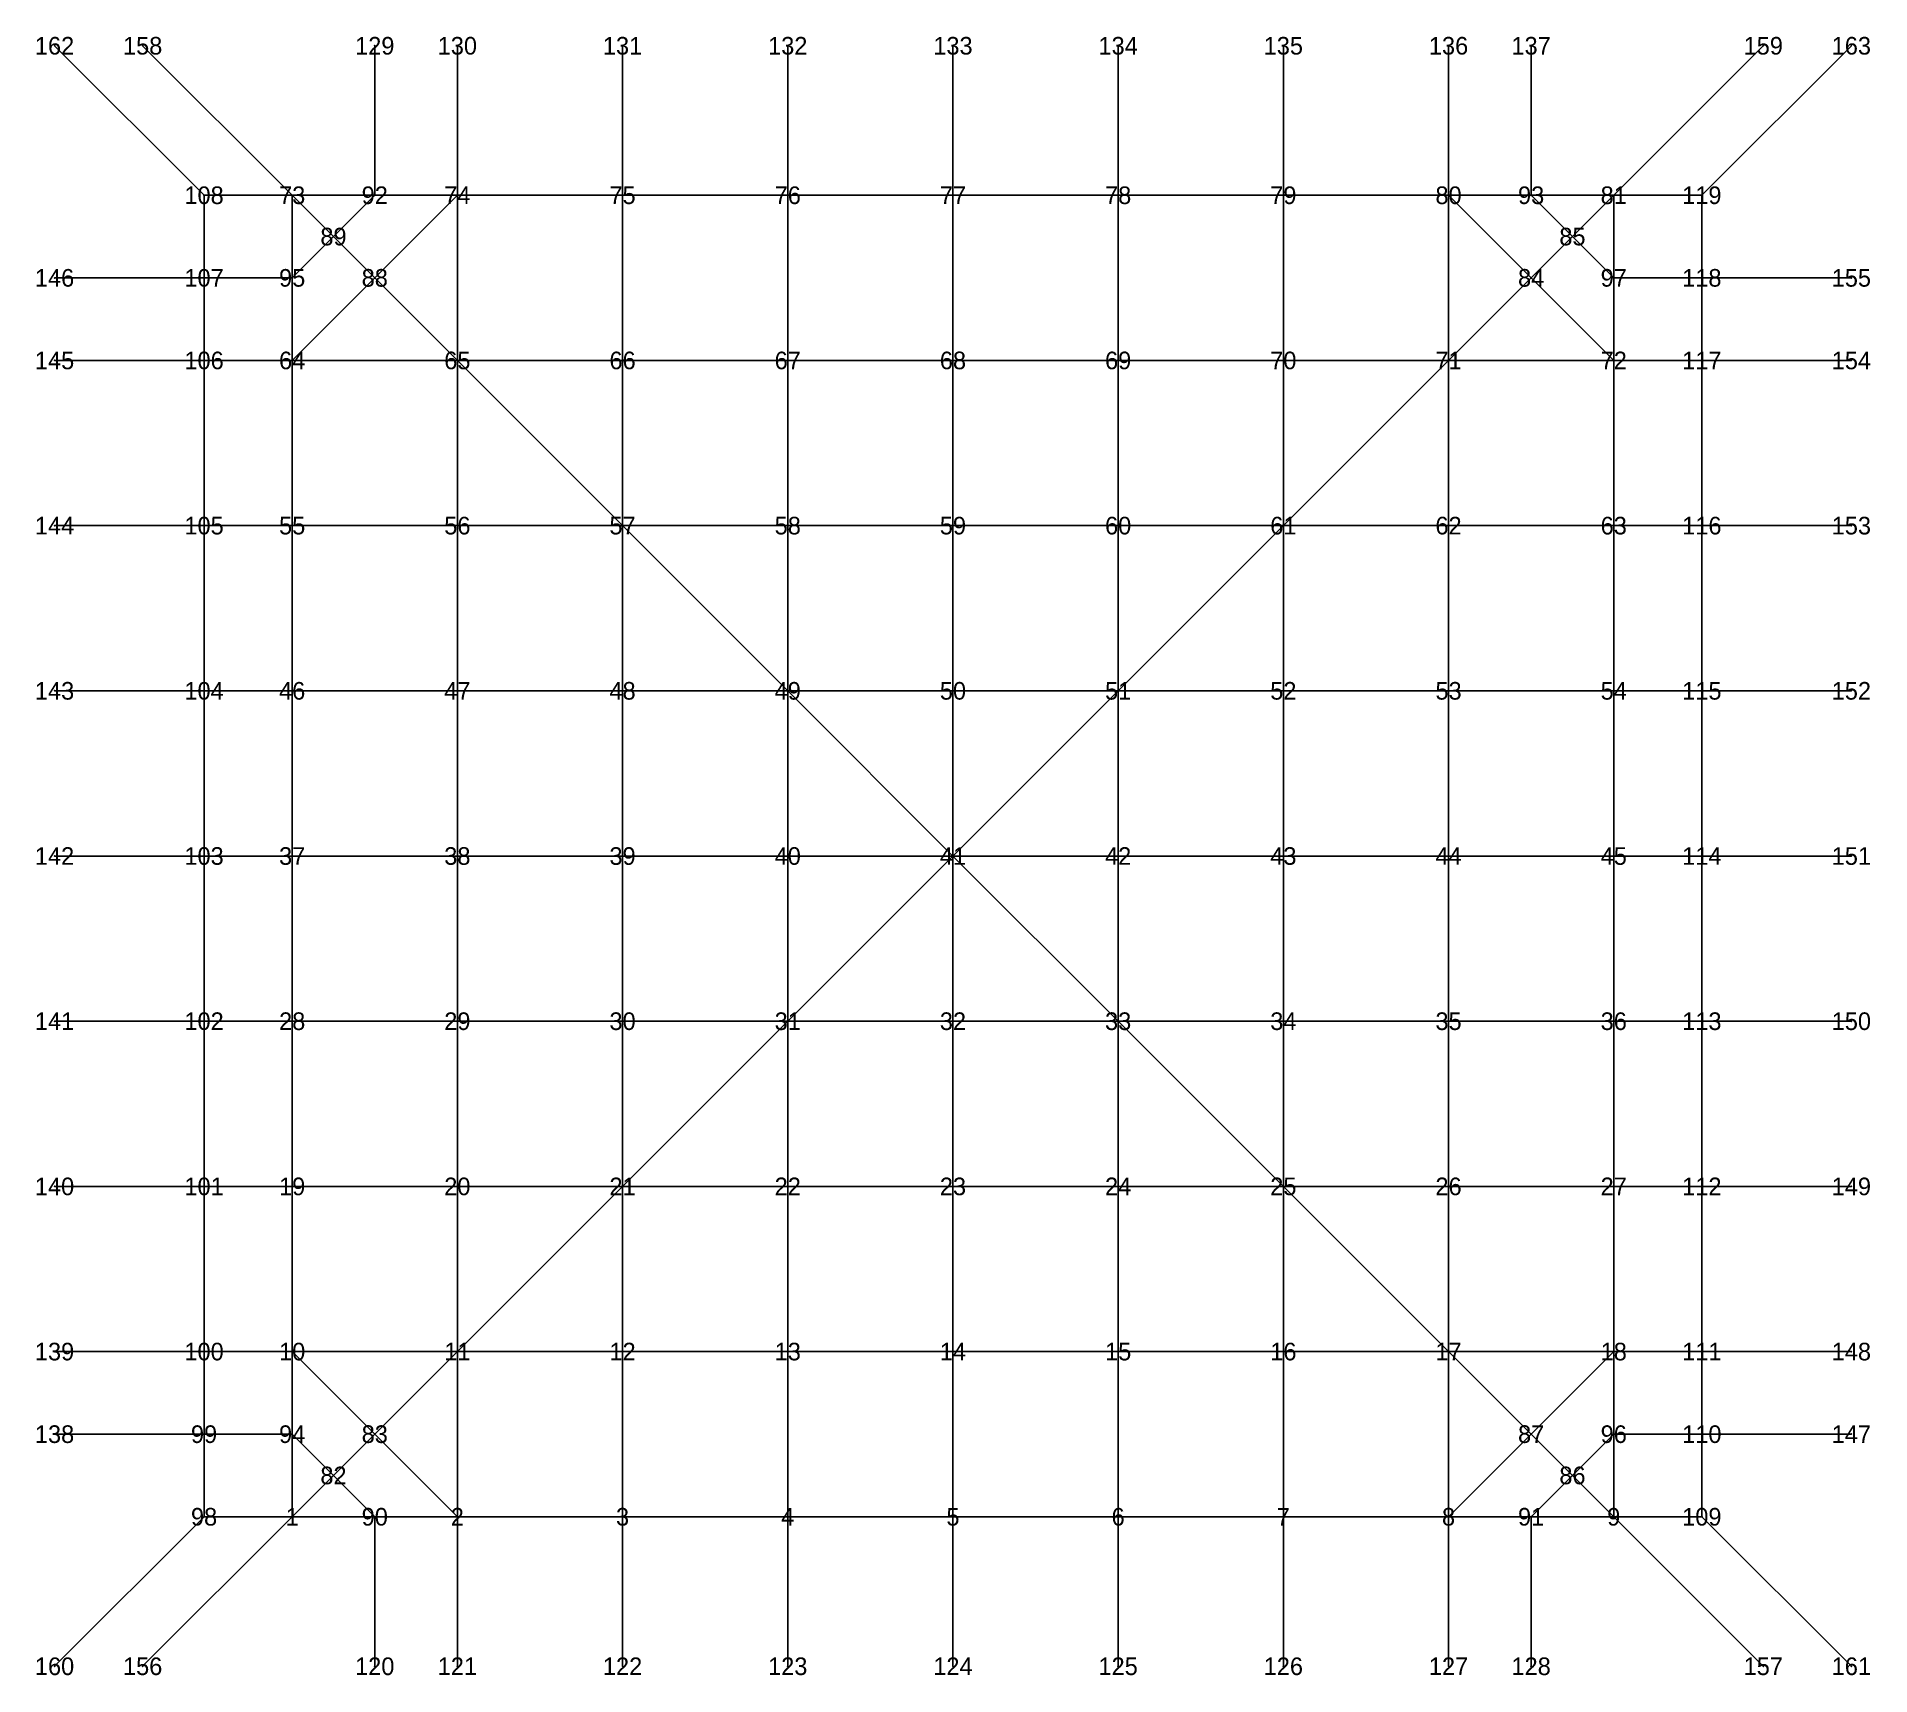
# Model space of a CAD drawing. Header units: metres. Extents: x -2.6 to 2.6, y -2.32 to 2.33.
import ezdxf
from ezdxf.enums import TextEntityAlignment as Align

# ---------------------------------------------------------------- set-up
doc = ezdxf.new("R2010")
doc.units = ezdxf.units.M

msp = doc.modelspace()

# ---------------------------------------------------------------- texts
at = {"layer": 'ID-NODES'}
for s, p in [('162', (-2.549264, 2.299264, -5)), ('158', (-2.299264, 2.299264, -5)), ('129', (-1.640625, 2.299264, -4.09227)), ('130', (-1.40625, 2.299264, -3.759804)), ('131', (-0.9375, 2.299264, -3.376202)), ('132', (-0.46875, 2.299264, -3.184539)), ('133', (0, 2.299264, -3.125)), ('134', (0.46875, 2.299264, -3.184539)), ('135', (0.9375, 2.299264, -3.376202)), ('136', (1.40625, 2.299264, -3.759804)), ('137', (1.640625, 2.299264, -4.09227)), ('159', (2.299264, 2.299264, -5)), ('163', (2.549264, 2.299264, -5)), ('108', (-2.125, 1.875)), ('73', (-1.875, 1.875)), ('92', (-1.640625, 1.875, 0.90773)), ('74', (-1.40625, 1.875, 1.240196)), ('75', (-0.9375, 1.875, 1.623798)), ('76', (-0.46875, 1.875, 1.815461)), ('77', (0, 1.875, 1.875)), ('78', (0.46875, 1.875, 1.815461)), ('79', (0.9375, 1.875, 1.623798)), ('80', (1.40625, 1.875, 1.240196)), ('93', (1.640625, 1.875, 0.90773)), ('81', (1.875, 1.875)), ('119', (2.125, 1.875)), ('89', (-1.757812, 1.757812, 0.922735)), ('85', (1.757812, 1.757812, 0.922735)), ('146', (-2.549264, 1.640625, 0.90773)), ('107', (-2.125, 1.640625, 0.90773)), ('95', (-1.875, 1.640625, 0.90773)), ('88', (-1.640625, 1.640625, 1.283725)), ('84', (1.640625, 1.640625, 1.283725)), ('97', (1.875, 1.640625, 0.90773)), ('118', (2.125, 1.640625, 0.90773)), ('155', (2.549264, 1.640625, 0.90773)), ('145', (-2.549264, 1.40625, 1.240196)), ('106', (-2.125, 1.40625, 1.240196)), ('64', (-1.875, 1.40625, 1.240196)), ('65', (-1.40625, 1.40625, 1.753902)), ('66', (-0.9375, 1.40625, 2.043234)), ('67', (-0.46875, 1.40625, 2.198632)), ('68', (0, 1.40625, 2.248046)), ('69', (0.46875, 1.40625, 2.198632)), ('70', (0.9375, 1.40625, 2.043234)), ('71', (1.40625, 1.40625, 1.753902)), ('72', (1.875, 1.40625, 1.240196)), ('117', (2.125, 1.40625, 1.240196)), ('154', (2.549264, 1.40625, 1.240196)), ('144', (-2.549264, 0.9375, 1.623798)), ('105', (-2.125, 0.9375, 1.623798)), ('55', (-1.875, 0.9375, 1.623798)), ('56', (-1.40625, 0.9375, 2.043234)), ('57', (-0.9375, 0.9375, 2.296397)), ('58', (-0.46875, 0.9375, 2.435696)), ('59', (0, 0.9375, 2.480392)), ('60', (0.46875, 0.9375, 2.435696)), ('61', (0.9375, 0.9375, 2.296397)), ('62', (1.40625, 0.9375, 2.043234)), ('63', (1.875, 0.9375, 1.623798)), ('116', (2.125, 0.9375, 1.623798)), ('153', (2.549264, 0.9375, 1.623798)), ('143', (-2.549264, 0.46875, 1.815461)), ('104', (-2.125, 0.46875, 1.815461)), ('46', (-1.875, 0.46875, 1.815461)), ('47', (-1.40625, 0.46875, 2.198632)), ('48', (-0.9375, 0.46875, 2.435696)), ('49', (-0.46875, 0.46875, 2.567449)), ('50', (0, 0.46875, 2.60989)), ('51', (0.46875, 0.46875, 2.567449)), ('52', (0.9375, 0.46875, 2.435696)), ('53', (1.40625, 0.46875, 2.198632)), ('54', (1.875, 0.46875, 1.815461)), ('115', (2.125, 0.46875, 1.815461)), ('152', (2.549264, 0.46875, 1.815461)), ('142', (-2.549264, 0, 1.875)), ('103', (-2.125, 0, 1.875)), ('37', (-1.875, 0, 1.875)), ('38', (-1.40625, 0, 2.248046)), ('39', (-0.9375, 0, 2.480392)), ('40', (-0.46875, 0, 2.60989)), ('41', (0, 0, 2.65165)), ('42', (0.46875, 0, 2.60989)), ('43', (0.9375, 0, 2.480392)), ('44', (1.40625, 0, 2.248046)), ('45', (1.875, 0, 1.875)), ('114', (2.125, 0, 1.875)), ('151', (2.549264, 0, 1.875)), ('141', (-2.549264, -0.46875, 1.815461)), ('102', (-2.125, -0.46875, 1.815461)), ('28', (-1.875, -0.46875, 1.815461)), ('29', (-1.40625, -0.46875, 2.198632)), ('30', (-0.9375, -0.46875, 2.435696)), ('31', (-0.46875, -0.46875, 2.567449)), ('32', (0, -0.46875, 2.60989)), ('33', (0.46875, -0.46875, 2.567449)), ('34', (0.9375, -0.46875, 2.435696)), ('35', (1.40625, -0.46875, 2.198632)), ('36', (1.875, -0.46875, 1.815461)), ('113', (2.125, -0.46875, 1.815461)), ('150', (2.549264, -0.46875, 1.815461)), ('140', (-2.549264, -0.9375, 1.623798)), ('101', (-2.125, -0.9375, 1.623798)), ('19', (-1.875, -0.9375, 1.623798)), ('20', (-1.40625, -0.9375, 2.043234)), ('21', (-0.9375, -0.9375, 2.296397)), ('22', (-0.46875, -0.9375, 2.435696)), ('23', (0, -0.9375, 2.480392)), ('24', (0.46875, -0.9375, 2.435696)), ('25', (0.9375, -0.9375, 2.296397)), ('26', (1.40625, -0.9375, 2.043234)), ('27', (1.875, -0.9375, 1.623798)), ('112', (2.125, -0.9375, 1.623798)), ('149', (2.549264, -0.9375, 1.623798)), ('139', (-2.549264, -1.40625, 1.240196)), ('100', (-2.125, -1.40625, 1.240196)), ('10', (-1.875, -1.40625, 1.240196)), ('11', (-1.40625, -1.40625, 1.753902)), ('12', (-0.9375, -1.40625, 2.043234)), ('13', (-0.46875, -1.40625, 2.198632)), ('14', (0, -1.40625, 2.248046)), ('15', (0.46875, -1.40625, 2.198632)), ('16', (0.9375, -1.40625, 2.043234)), ('17', (1.40625, -1.40625, 1.753902)), ('18', (1.875, -1.40625, 1.240196)), ('111', (2.125, -1.40625, 1.240196)), ('148', (2.549264, -1.40625, 1.240196)), ('138', (-2.549264, -1.640625, 0.90773)), ('99', (-2.125, -1.640625, 0.90773)), ('94', (-1.875, -1.640625, 0.90773)), ('83', (-1.640625, -1.640625, 1.283725)), ('87', (1.640625, -1.640625, 1.283725)), ('96', (1.875, -1.640625, 0.90773)), ('110', (2.125, -1.640625, 0.90773)), ('147', (2.549264, -1.640625, 0.90773)), ('82', (-1.757812, -1.757812, 0.922735)), ('86', (1.757812, -1.757812, 0.922735)), ('98', (-2.125, -1.875)), ('1', (-1.875, -1.875)), ('90', (-1.640625, -1.875, 0.90773)), ('2', (-1.40625, -1.875, 1.240196)), ('3', (-0.9375, -1.875, 1.623798)), ('4', (-0.46875, -1.875, 1.815461)), ('5', (0, -1.875, 1.875)), ('6', (0.46875, -1.875, 1.815461)), ('7', (0.9375, -1.875, 1.623798)), ('8', (1.40625, -1.875, 1.240196)), ('91', (1.640625, -1.875, 0.90773)), ('9', (1.875, -1.875)), ('109', (2.125, -1.875)), ('160', (-2.549264, -2.299264, -5)), ('156', (-2.299264, -2.299264, -5)), ('120', (-1.640625, -2.299264, -4.09227)), ('121', (-1.40625, -2.299264, -3.759804)), ('122', (-0.9375, -2.299264, -3.376202)), ('123', (-0.46875, -2.299264, -3.184539)), ('124', (0, -2.299264, -3.125)), ('125', (0.46875, -2.299264, -3.184539)), ('126', (0.9375, -2.299264, -3.376202)), ('127', (1.40625, -2.299264, -3.759804)), ('128', (1.640625, -2.299264, -4.09227)), ('157', (2.299264, -2.299264, -5)), ('161', (2.549264, -2.299264, -5))]:
    msp.add_text(s, height=0.05, dxfattribs=at).set_placement(p, align=Align.MIDDLE_CENTER)

# ---------------------------------------------------------------- linework, layer by layer
at = {"layer": 'ASSE', "color": 253}
for p, q in [((-2.125, 1.875, 0.648265), (-2.549264, 2.299264, -2.00505)), ((-1.875, 1.875, 0.648265), (-2.299264, 2.299264, -2.00505)), ((-1.640625, 1.875, 1.245219), (-1.640625, 2.299264, -1.311402)), ((-1.40625, 1.875, 1.517187), (-1.40625, 2.299264, -1.034162)), ((-0.9375, 1.875, 1.850854), (-0.9375, 2.299264, -0.694682)), ((-0.46875, 1.875, 2.023178), (-0.46875, 2.299264, -0.519701)), ((0, 1.875, 2.077305), (0, 2.299264, -0.464787)), ((0.46875, 1.875, 2.023178), (0.46875, 2.299264, -0.519701)), ((0.9375, 1.875, 1.850854), (0.9375, 2.299264, -0.694682)), ((1.40625, 1.875, 1.517187), (1.40625, 2.299264, -1.034162)), ((1.640625, 1.875, 1.245219), (1.640625, 2.299264, -1.311402)), ((1.875, 1.875, 0.648265), (2.299264, 2.299264, -2.00505)), ((2.125, 1.875, 0.648265), (2.549264, 2.299264, -2.00505)), ((-2.125, 1.875, 0.648265), (-1.875, 1.875, 0.648265)), ((-2.125, 1.640625, 1.245219), (-2.125, 1.875, 0.648265)), ((-1.875, 1.875, 0.648265), (-1.640625, 1.875, 1.245219)), ((-1.875, 1.640625, 1.245219), (-1.875, 1.875, 0.648265)), ((-1.757812, 1.757812, 1.257048), (-1.875, 1.875, 0.648265)), ((-1.640625, 1.875, 1.245219), (-1.757812, 1.757812, 1.257048)), ((-1.640625, 1.875, 1.245219), (-1.40625, 1.875, 1.517187)), ((-1.40625, 1.875, 1.517187), (-1.640625, 1.640625, 1.554131)), ((-1.40625, 1.875, 1.517187), (-0.9375, 1.875, 1.850854)), ((-1.40625, 1.40625, 1.967497), (-1.40625, 1.875, 1.517187)), ((-0.9375, 1.875, 1.850854), (-0.46875, 1.875, 2.023178)), ((-0.9375, 1.40625, 2.231555), (-0.9375, 1.875, 1.850854)), ((-0.46875, 1.875, 2.023178), (0, 1.875, 2.077305)), ((-0.46875, 1.40625, 2.375539), (-0.46875, 1.875, 2.023178)), ((0, 1.875, 2.077305), (0.46875, 1.875, 2.023178)), ((0, 1.40625, 2.421588), (0, 1.875, 2.077305)), ((0.46875, 1.875, 2.023178), (0.9375, 1.875, 1.850854)), ((0.46875, 1.40625, 2.375539), (0.46875, 1.875, 2.023178)), ((0.9375, 1.875, 1.850854), (1.40625, 1.875, 1.517187)), ((0.9375, 1.40625, 2.231555), (0.9375, 1.875, 1.850854)), ((1.40625, 1.875, 1.517187), (1.640625, 1.875, 1.245219)), ((1.40625, 1.40625, 1.967497), (1.40625, 1.875, 1.517187)), ((1.40625, 1.875, 1.517187), (1.640625, 1.640625, 1.554131)), ((1.640625, 1.875, 1.245219), (1.875, 1.875, 0.648265)), ((1.640625, 1.875, 1.245219), (1.757812, 1.757812, 1.257048)), ((1.757812, 1.757812, 1.257048), (1.875, 1.875, 0.648265)), ((1.875, 1.640625, 1.245219), (1.875, 1.875, 0.648265)), ((2.125, 1.875, 0.648265), (1.875, 1.875, 0.648265)), ((2.125, 1.640625, 1.245219), (2.125, 1.875, 0.648265)), ((-1.757812, 1.757812, 1.257048), (-1.875, 1.640625, 1.245219)), ((-1.640625, 1.640625, 1.554131), (-1.757812, 1.757812, 1.257048)), ((1.640625, 1.640625, 1.554131), (1.757812, 1.757812, 1.257048)), ((1.757812, 1.757812, 1.257048), (1.875, 1.640625, 1.245219)), ((-2.125, 1.640625, 1.245219), (-2.549264, 1.640625, 1.245219)), ((-2.125, 1.640625, 1.245219), (-1.875, 1.640625, 1.245219)), ((-2.125, 1.40625, 1.517187), (-2.125, 1.640625, 1.245219)), ((-1.875, 1.40625, 1.517187), (-1.875, 1.640625, 1.245219)), ((-1.640625, 1.640625, 1.554131), (-1.875, 1.40625, 1.517187)), ((-1.40625, 1.40625, 1.967497), (-1.640625, 1.640625, 1.554131)), ((1.40625, 1.40625, 1.967497), (1.640625, 1.640625, 1.554131)), ((1.640625, 1.640625, 1.554131), (1.875, 1.40625, 1.517187)), ((1.875, 1.40625, 1.517187), (1.875, 1.640625, 1.245219)), ((2.125, 1.640625, 1.245219), (1.875, 1.640625, 1.245219)), ((2.125, 1.40625, 1.517187), (2.125, 1.640625, 1.245219)), ((2.125, 1.640625, 1.245219), (2.549264, 1.640625, 1.245219)), ((-2.125, 1.40625, 1.517187), (-2.549264, 1.40625, 1.517187)), ((-2.125, 1.40625, 1.517187), (-1.875, 1.40625, 1.517187)), ((-2.125, 0.9375, 1.850854), (-2.125, 1.40625, 1.517187)), ((-1.875, 1.40625, 1.517187), (-1.40625, 1.40625, 1.967497)), ((-1.875, 0.9375, 1.850854), (-1.875, 1.40625, 1.517187)), ((-1.40625, 1.40625, 1.967497), (-0.9375, 1.40625, 2.231555)), ((-1.40625, 0.9375, 2.231555), (-1.40625, 1.40625, 1.967497)), ((-0.9375, 0.9375, 2.466761), (-1.40625, 1.40625, 1.967497)), ((-0.9375, 1.40625, 2.231555), (-0.46875, 1.40625, 2.375539)), ((-0.9375, 0.9375, 2.466761), (-0.9375, 1.40625, 2.231555)), ((-0.46875, 1.40625, 2.375539), (0, 1.40625, 2.421588)), ((-0.46875, 0.9375, 2.597487), (-0.46875, 1.40625, 2.375539)), ((0, 1.40625, 2.421588), (0.46875, 1.40625, 2.375539)), ((0, 0.9375, 2.639601), (0, 1.40625, 2.421588)), ((0.46875, 1.40625, 2.375539), (0.9375, 1.40625, 2.231555)), ((0.46875, 0.9375, 2.597487), (0.46875, 1.40625, 2.375539)), ((0.9375, 1.40625, 2.231555), (1.40625, 1.40625, 1.967497)), ((0.9375, 0.9375, 2.466761), (0.9375, 1.40625, 2.231555)), ((0.9375, 0.9375, 2.466761), (1.40625, 1.40625, 1.967497)), ((1.40625, 1.40625, 1.967497), (1.875, 1.40625, 1.517187)), ((1.40625, 0.9375, 2.231555), (1.40625, 1.40625, 1.967497)), ((1.875, 0.9375, 1.850854), (1.875, 1.40625, 1.517187)), ((2.125, 1.40625, 1.517187), (1.875, 1.40625, 1.517187)), ((2.125, 0.9375, 1.850854), (2.125, 1.40625, 1.517187)), ((2.125, 1.40625, 1.517187), (2.549264, 1.40625, 1.517187)), ((-2.125, 0.9375, 1.850854), (-2.549264, 0.9375, 1.850854)), ((-2.125, 0.9375, 1.850854), (-1.875, 0.9375, 1.850854)), ((-2.125, 0.46875, 2.023178), (-2.125, 0.9375, 1.850854)), ((-1.875, 0.9375, 1.850854), (-1.40625, 0.9375, 2.231555)), ((-1.875, 0.46875, 2.023178), (-1.875, 0.9375, 1.850854)), ((-1.40625, 0.9375, 2.231555), (-0.9375, 0.9375, 2.466761)), ((-1.40625, 0.46875, 2.375539), (-1.40625, 0.9375, 2.231555)), ((-0.9375, 0.9375, 2.466761), (-0.46875, 0.9375, 2.597487)), ((-0.9375, 0.46875, 2.597487), (-0.9375, 0.9375, 2.466761)), ((-0.46875, 0.46875, 2.721847), (-0.9375, 0.9375, 2.466761)), ((-0.46875, 0.9375, 2.597487), (0, 0.9375, 2.639601)), ((-0.46875, 0.46875, 2.721847), (-0.46875, 0.9375, 2.597487)), ((0, 0.9375, 2.639601), (0.46875, 0.9375, 2.597487)), ((0, 0.46875, 2.762041), (0, 0.9375, 2.639601)), ((0.46875, 0.9375, 2.597487), (0.9375, 0.9375, 2.466761)), ((0.46875, 0.46875, 2.721847), (0.46875, 0.9375, 2.597487)), ((0.46875, 0.46875, 2.721847), (0.9375, 0.9375, 2.466761)), ((0.9375, 0.9375, 2.466761), (1.40625, 0.9375, 2.231555)), ((0.9375, 0.46875, 2.597487), (0.9375, 0.9375, 2.466761)), ((1.40625, 0.9375, 2.231555), (1.875, 0.9375, 1.850854)), ((1.40625, 0.46875, 2.375539), (1.40625, 0.9375, 2.231555)), ((1.875, 0.46875, 2.023178), (1.875, 0.9375, 1.850854)), ((2.125, 0.9375, 1.850854), (1.875, 0.9375, 1.850854)), ((2.125, 0.46875, 2.023178), (2.125, 0.9375, 1.850854)), ((2.125, 0.9375, 1.850854), (2.549264, 0.9375, 1.850854)), ((-2.125, 0.46875, 2.023178), (-2.549264, 0.46875, 2.023178)), ((-2.125, 0.46875, 2.023178), (-1.875, 0.46875, 2.023178)), ((-2.125, 0, 2.077305), (-2.125, 0.46875, 2.023178)), ((-1.875, 0.46875, 2.023178), (-1.40625, 0.46875, 2.375539)), ((-1.875, 0, 2.077305), (-1.875, 0.46875, 2.023178)), ((-1.40625, 0.46875, 2.375539), (-0.9375, 0.46875, 2.597487)), ((-1.40625, 0, 2.421588), (-1.40625, 0.46875, 2.375539)), ((-0.9375, 0.46875, 2.597487), (-0.46875, 0.46875, 2.721847)), ((-0.9375, 0, 2.639601), (-0.9375, 0.46875, 2.597487)), ((-0.46875, 0.46875, 2.721847), (0, 0.46875, 2.762041)), ((-0.46875, 0, 2.762041), (-0.46875, 0.46875, 2.721847)), ((0, 0, 2.80165), (-0.46875, 0.46875, 2.721847)), ((0, 0.46875, 2.762041), (0.46875, 0.46875, 2.721847)), ((0, 0, 2.80165), (0, 0.46875, 2.762041)), ((0, 0, 2.80165), (0.46875, 0.46875, 2.721847)), ((0.46875, 0.46875, 2.721847), (0.9375, 0.46875, 2.597487)), ((0.46875, 0, 2.762041), (0.46875, 0.46875, 2.721847)), ((0.9375, 0.46875, 2.597487), (1.40625, 0.46875, 2.375539)), ((0.9375, 0, 2.639601), (0.9375, 0.46875, 2.597487)), ((1.40625, 0.46875, 2.375539), (1.875, 0.46875, 2.023178)), ((1.40625, 0, 2.421588), (1.40625, 0.46875, 2.375539)), ((1.875, 0, 2.077305), (1.875, 0.46875, 2.023178)), ((2.125, 0.46875, 2.023178), (1.875, 0.46875, 2.023178)), ((2.125, 0, 2.077305), (2.125, 0.46875, 2.023178)), ((2.125, 0.46875, 2.023178), (2.549264, 0.46875, 2.023178)), ((-2.125, 0, 2.077305), (-2.549264, 0, 2.077305)), ((-2.125, 0, 2.077305), (-1.875, 0, 2.077305)), ((-2.125, -0.46875, 2.023178), (-2.125, 0, 2.077305)), ((-1.875, 0, 2.077305), (-1.40625, 0, 2.421588)), ((-1.875, -0.46875, 2.023178), (-1.875, 0, 2.077305)), ((-1.40625, 0, 2.421588), (-0.9375, 0, 2.639601)), ((-1.40625, -0.46875, 2.375539), (-1.40625, 0, 2.421588)), ((-0.9375, 0, 2.639601), (-0.46875, 0, 2.762041)), ((-0.9375, -0.46875, 2.597487), (-0.9375, 0, 2.639601)), ((-0.46875, 0, 2.762041), (0, 0, 2.80165)), ((-0.46875, -0.46875, 2.721847), (-0.46875, 0, 2.762041)), ((-0.46875, -0.46875, 2.721847), (0, 0, 2.80165)), ((0, 0, 2.80165), (0.46875, 0, 2.762041)), ((0, -0.46875, 2.762041), (0, 0, 2.80165)), ((0.46875, -0.46875, 2.721847), (0, 0, 2.80165)), ((0.46875, 0, 2.762041), (0.9375, 0, 2.639601)), ((0.46875, -0.46875, 2.721847), (0.46875, 0, 2.762041)), ((0.9375, 0, 2.639601), (1.40625, 0, 2.421588)), ((0.9375, -0.46875, 2.597487), (0.9375, 0, 2.639601)), ((1.40625, 0, 2.421588), (1.875, 0, 2.077305)), ((1.40625, -0.46875, 2.375539), (1.40625, 0, 2.421588)), ((1.875, -0.46875, 2.023178), (1.875, 0, 2.077305)), ((2.125, 0, 2.077305), (1.875, 0, 2.077305)), ((2.125, -0.46875, 2.023178), (2.125, 0, 2.077305)), ((2.125, 0, 2.077305), (2.549264, 0, 2.077305)), ((-2.125, -0.46875, 2.023178), (-2.549264, -0.46875, 2.023178)), ((-2.125, -0.46875, 2.023178), (-1.875, -0.46875, 2.023178)), ((-2.125, -0.9375, 1.850854), (-2.125, -0.46875, 2.023178)), ((-1.875, -0.46875, 2.023178), (-1.40625, -0.46875, 2.375539)), ((-1.875, -0.9375, 1.850854), (-1.875, -0.46875, 2.023178)), ((-1.40625, -0.46875, 2.375539), (-0.9375, -0.46875, 2.597487)), ((-1.40625, -0.9375, 2.231555), (-1.40625, -0.46875, 2.375539)), ((-0.9375, -0.46875, 2.597487), (-0.46875, -0.46875, 2.721847)), ((-0.9375, -0.9375, 2.466761), (-0.9375, -0.46875, 2.597487)), ((-0.9375, -0.9375, 2.466761), (-0.46875, -0.46875, 2.721847)), ((-0.46875, -0.46875, 2.721847), (0, -0.46875, 2.762041)), ((-0.46875, -0.9375, 2.597487), (-0.46875, -0.46875, 2.721847)), ((0, -0.46875, 2.762041), (0.46875, -0.46875, 2.721847)), ((0, -0.9375, 2.639601), (0, -0.46875, 2.762041)), ((0.46875, -0.46875, 2.721847), (0.9375, -0.46875, 2.597487)), ((0.46875, -0.9375, 2.597487), (0.46875, -0.46875, 2.721847)), ((0.9375, -0.9375, 2.466761), (0.46875, -0.46875, 2.721847)), ((0.9375, -0.46875, 2.597487), (1.40625, -0.46875, 2.375539)), ((0.9375, -0.9375, 2.466761), (0.9375, -0.46875, 2.597487)), ((1.40625, -0.46875, 2.375539), (1.875, -0.46875, 2.023178)), ((1.40625, -0.9375, 2.231555), (1.40625, -0.46875, 2.375539)), ((1.875, -0.9375, 1.850854), (1.875, -0.46875, 2.023178)), ((2.125, -0.46875, 2.023178), (1.875, -0.46875, 2.023178)), ((2.125, -0.9375, 1.850854), (2.125, -0.46875, 2.023178)), ((2.125, -0.46875, 2.023178), (2.549264, -0.46875, 2.023178)), ((-2.125, -0.9375, 1.850854), (-2.549264, -0.9375, 1.850854)), ((-2.125, -0.9375, 1.850854), (-1.875, -0.9375, 1.850854)), ((-2.125, -1.40625, 1.517187), (-2.125, -0.9375, 1.850854)), ((-1.875, -0.9375, 1.850854), (-1.40625, -0.9375, 2.231555)), ((-1.875, -1.40625, 1.517187), (-1.875, -0.9375, 1.850854)), ((-1.40625, -0.9375, 2.231555), (-0.9375, -0.9375, 2.466761)), ((-1.40625, -1.40625, 1.967497), (-1.40625, -0.9375, 2.231555)), ((-1.40625, -1.40625, 1.967497), (-0.9375, -0.9375, 2.466761)), ((-0.9375, -0.9375, 2.466761), (-0.46875, -0.9375, 2.597487)), ((-0.9375, -1.40625, 2.231555), (-0.9375, -0.9375, 2.466761)), ((-0.46875, -0.9375, 2.597487), (0, -0.9375, 2.639601)), ((-0.46875, -1.40625, 2.375539), (-0.46875, -0.9375, 2.597487)), ((0, -0.9375, 2.639601), (0.46875, -0.9375, 2.597487)), ((0, -1.40625, 2.421588), (0, -0.9375, 2.639601)), ((0.46875, -0.9375, 2.597487), (0.9375, -0.9375, 2.466761)), ((0.46875, -1.40625, 2.375539), (0.46875, -0.9375, 2.597487)), ((0.9375, -0.9375, 2.466761), (1.40625, -0.9375, 2.231555)), ((0.9375, -1.40625, 2.231555), (0.9375, -0.9375, 2.466761)), ((1.40625, -1.40625, 1.967497), (0.9375, -0.9375, 2.466761)), ((1.40625, -0.9375, 2.231555), (1.875, -0.9375, 1.850854)), ((1.40625, -1.40625, 1.967497), (1.40625, -0.9375, 2.231555)), ((1.875, -1.40625, 1.517187), (1.875, -0.9375, 1.850854)), ((2.125, -0.9375, 1.850854), (1.875, -0.9375, 1.850854)), ((2.125, -1.40625, 1.517187), (2.125, -0.9375, 1.850854)), ((2.125, -0.9375, 1.850854), (2.549264, -0.9375, 1.850854)), ((-2.125, -1.40625, 1.517187), (-2.549264, -1.40625, 1.517187)), ((-2.125, -1.40625, 1.517187), (-1.875, -1.40625, 1.517187)), ((-2.125, -1.640625, 1.245219), (-2.125, -1.40625, 1.517187)), ((-1.875, -1.40625, 1.517187), (-1.40625, -1.40625, 1.967497)), ((-1.875, -1.640625, 1.245219), (-1.875, -1.40625, 1.517187)), ((-1.640625, -1.640625, 1.554131), (-1.875, -1.40625, 1.517187)), ((-1.640625, -1.640625, 1.554131), (-1.40625, -1.40625, 1.967497)), ((-1.40625, -1.40625, 1.967497), (-0.9375, -1.40625, 2.231555)), ((-1.40625, -1.875, 1.517187), (-1.40625, -1.40625, 1.967497)), ((-0.9375, -1.40625, 2.231555), (-0.46875, -1.40625, 2.375539)), ((-0.9375, -1.875, 1.850854), (-0.9375, -1.40625, 2.231555)), ((-0.46875, -1.40625, 2.375539), (0, -1.40625, 2.421588)), ((-0.46875, -1.875, 2.023178), (-0.46875, -1.40625, 2.375539)), ((0, -1.40625, 2.421588), (0.46875, -1.40625, 2.375539)), ((0, -1.875, 2.077305), (0, -1.40625, 2.421588)), ((0.46875, -1.40625, 2.375539), (0.9375, -1.40625, 2.231555)), ((0.46875, -1.875, 2.023178), (0.46875, -1.40625, 2.375539)), ((0.9375, -1.40625, 2.231555), (1.40625, -1.40625, 1.967497)), ((0.9375, -1.875, 1.850854), (0.9375, -1.40625, 2.231555)), ((1.40625, -1.40625, 1.967497), (1.875, -1.40625, 1.517187)), ((1.40625, -1.875, 1.517187), (1.40625, -1.40625, 1.967497)), ((1.640625, -1.640625, 1.554131), (1.40625, -1.40625, 1.967497)), ((1.640625, -1.640625, 1.554131), (1.875, -1.40625, 1.517187)), ((1.875, -1.640625, 1.245219), (1.875, -1.40625, 1.517187)), ((2.125, -1.40625, 1.517187), (1.875, -1.40625, 1.517187)), ((2.125, -1.640625, 1.245219), (2.125, -1.40625, 1.517187)), ((2.125, -1.40625, 1.517187), (2.549264, -1.40625, 1.517187)), ((-2.125, -1.640625, 1.245219), (-2.549264, -1.640625, 1.245219)), ((-2.125, -1.640625, 1.245219), (-1.875, -1.640625, 1.245219)), ((-2.125, -1.875, 0.648265), (-2.125, -1.640625, 1.245219)), ((-1.875, -1.875, 0.648265), (-1.875, -1.640625, 1.245219)), ((-1.757812, -1.757812, 1.257048), (-1.875, -1.640625, 1.245219)), ((-1.757812, -1.757812, 1.257048), (-1.640625, -1.640625, 1.554131)), ((-1.40625, -1.875, 1.517187), (-1.640625, -1.640625, 1.554131)), ((1.40625, -1.875, 1.517187), (1.640625, -1.640625, 1.554131)), ((1.757812, -1.757812, 1.257048), (1.640625, -1.640625, 1.554131)), ((1.757812, -1.757812, 1.257048), (1.875, -1.640625, 1.245219)), ((1.875, -1.875, 0.648265), (1.875, -1.640625, 1.245219)), ((2.125, -1.640625, 1.245219), (1.875, -1.640625, 1.245219)), ((2.125, -1.875, 0.648265), (2.125, -1.640625, 1.245219)), ((2.125, -1.640625, 1.245219), (2.549264, -1.640625, 1.245219)), ((-1.875, -1.875, 0.648265), (-1.757812, -1.757812, 1.257048)), ((-1.640625, -1.875, 1.245219), (-1.757812, -1.757812, 1.257048)), ((1.640625, -1.875, 1.245219), (1.757812, -1.757812, 1.257048)), ((1.875, -1.875, 0.648265), (1.757812, -1.757812, 1.257048)), ((-2.125, -1.875, 0.648265), (-2.549264, -2.299264, -2.00505)), ((-1.875, -1.875, 0.648265), (-2.299264, -2.299264, -2.00505)), ((-2.125, -1.875, 0.648265), (-1.875, -1.875, 0.648265)), ((-1.875, -1.875, 0.648265), (-1.640625, -1.875, 1.245219)), ((-1.640625, -1.875, 1.245219), (-1.40625, -1.875, 1.517187)), ((-1.640625, -1.875, 1.245219), (-1.640625, -2.299264, -1.311402)), ((-1.40625, -1.875, 1.517187), (-0.9375, -1.875, 1.850854)), ((-1.40625, -1.875, 1.517187), (-1.40625, -2.299264, -1.034162)), ((-0.9375, -1.875, 1.850854), (-0.46875, -1.875, 2.023178)), ((-0.9375, -1.875, 1.850854), (-0.9375, -2.299264, -0.694682)), ((-0.46875, -1.875, 2.023178), (0, -1.875, 2.077305)), ((-0.46875, -1.875, 2.023178), (-0.46875, -2.299264, -0.519701)), ((0, -1.875, 2.077305), (0.46875, -1.875, 2.023178)), ((0, -1.875, 2.077305), (0, -2.299264, -0.464787)), ((0.46875, -1.875, 2.023178), (0.9375, -1.875, 1.850854)), ((0.46875, -1.875, 2.023178), (0.46875, -2.299264, -0.519701)), ((0.9375, -1.875, 1.850854), (1.40625, -1.875, 1.517187)), ((0.9375, -1.875, 1.850854), (0.9375, -2.299264, -0.694682)), ((1.40625, -1.875, 1.517187), (1.640625, -1.875, 1.245219)), ((1.40625, -1.875, 1.517187), (1.40625, -2.299264, -1.034162)), ((1.640625, -1.875, 1.245219), (1.875, -1.875, 0.648265)), ((1.640625, -1.875, 1.245219), (1.640625, -2.299264, -1.311402)), ((2.125, -1.875, 0.648265), (1.875, -1.875, 0.648265)), ((1.875, -1.875, 0.648265), (2.299264, -2.299264, -2.00505)), ((2.125, -1.875, 0.648265), (2.549264, -2.299264, -2.00505))]:
    msp.add_line(p, q, dxfattribs=at)
at = {"layer": 'ESTRADOSSO'}
for p, q in [((-2.125, 1.875, 1.29653), (-2.549264, 2.299264, 0.989901)), ((-1.875, 1.875, 1.29653), (-2.299264, 2.299264, 0.989901)), ((-1.640625, 1.875, 1.582708), (-1.640625, 2.299264, 1.469466)), ((-1.40625, 1.875, 1.794178), (-1.40625, 2.299264, 1.69148)), ((-0.9375, 1.875, 2.07791), (-0.9375, 2.299264, 1.986838)), ((-0.46875, 1.875, 2.230894), (-0.46875, 2.299264, 2.145137)), ((0, 1.875, 2.279609), (0, 2.299264, 2.195425)), ((0.46875, 1.875, 2.230894), (0.46875, 2.299264, 2.145137)), ((0.9375, 1.875, 2.07791), (0.9375, 2.299264, 1.986838)), ((1.40625, 1.875, 1.794178), (1.40625, 2.299264, 1.69148)), ((1.640625, 1.875, 1.582708), (1.640625, 2.299264, 1.469466)), ((1.875, 1.875, 1.29653), (2.299264, 2.299264, 0.989901)), ((2.125, 1.875, 1.29653), (2.549264, 2.299264, 0.989901)), ((-2.125, 1.875, 1.29653), (-1.875, 1.875, 1.29653)), ((-2.125, 1.640625, 1.582708), (-2.125, 1.875, 1.29653)), ((-1.875, 1.875, 1.29653), (-1.640625, 1.875, 1.582708)), ((-1.875, 1.640625, 1.582708), (-1.875, 1.875, 1.29653)), ((-1.757812, 1.757812, 1.591361), (-1.875, 1.875, 1.29653)), ((-1.640625, 1.875, 1.582708), (-1.757812, 1.757812, 1.591361)), ((-1.640625, 1.875, 1.582708), (-1.40625, 1.875, 1.794178)), ((-1.40625, 1.875, 1.794178), (-1.640625, 1.640625, 1.824538)), ((-1.40625, 1.875, 1.794178), (-0.9375, 1.875, 2.07791)), ((-1.40625, 1.40625, 2.181092), (-1.40625, 1.875, 1.794178)), ((-0.9375, 1.875, 2.07791), (-0.46875, 1.875, 2.230894)), ((-0.9375, 1.40625, 2.419875), (-0.9375, 1.875, 2.07791)), ((-0.46875, 1.875, 2.230894), (0, 1.875, 2.279609)), ((-0.46875, 1.40625, 2.552445), (-0.46875, 1.875, 2.230894)), ((0, 1.875, 2.279609), (0.46875, 1.875, 2.230894)), ((0, 1.40625, 2.59513), (0, 1.875, 2.279609)), ((0.46875, 1.875, 2.230894), (0.9375, 1.875, 2.07791)), ((0.46875, 1.40625, 2.552445), (0.46875, 1.875, 2.230894)), ((0.9375, 1.875, 2.07791), (1.40625, 1.875, 1.794178)), ((0.9375, 1.40625, 2.419875), (0.9375, 1.875, 2.07791)), ((1.40625, 1.875, 1.794178), (1.640625, 1.875, 1.582708)), ((1.40625, 1.40625, 2.181092), (1.40625, 1.875, 1.794178)), ((1.40625, 1.875, 1.794178), (1.640625, 1.640625, 1.824538)), ((1.640625, 1.875, 1.582708), (1.875, 1.875, 1.29653)), ((1.640625, 1.875, 1.582708), (1.757812, 1.757812, 1.591361)), ((1.757812, 1.757812, 1.591361), (1.875, 1.875, 1.29653)), ((1.875, 1.640625, 1.582708), (1.875, 1.875, 1.29653)), ((2.125, 1.875, 1.29653), (1.875, 1.875, 1.29653)), ((2.125, 1.640625, 1.582708), (2.125, 1.875, 1.29653)), ((-1.757812, 1.757812, 1.591361), (-1.875, 1.640625, 1.582708)), ((-1.640625, 1.640625, 1.824538), (-1.757812, 1.757812, 1.591361)), ((1.640625, 1.640625, 1.824538), (1.757812, 1.757812, 1.591361)), ((1.757812, 1.757812, 1.591361), (1.875, 1.640625, 1.582708)), ((-2.125, 1.640625, 1.582708), (-2.549264, 1.640625, 1.582708)), ((-2.125, 1.640625, 1.582708), (-1.875, 1.640625, 1.582708)), ((-2.125, 1.40625, 1.794178), (-2.125, 1.640625, 1.582708)), ((-1.875, 1.40625, 1.794178), (-1.875, 1.640625, 1.582708)), ((-1.640625, 1.640625, 1.824538), (-1.875, 1.40625, 1.794178)), ((-1.40625, 1.40625, 2.181092), (-1.640625, 1.640625, 1.824538)), ((1.40625, 1.40625, 2.181092), (1.640625, 1.640625, 1.824538)), ((1.640625, 1.640625, 1.824538), (1.875, 1.40625, 1.794178)), ((1.875, 1.40625, 1.794178), (1.875, 1.640625, 1.582708)), ((2.125, 1.640625, 1.582708), (1.875, 1.640625, 1.582708)), ((2.125, 1.40625, 1.794178), (2.125, 1.640625, 1.582708)), ((2.125, 1.640625, 1.582708), (2.549264, 1.640625, 1.582708)), ((-2.125, 1.40625, 1.794178), (-2.549264, 1.40625, 1.794178)), ((-2.125, 1.40625, 1.794178), (-1.875, 1.40625, 1.794178)), ((-2.125, 0.9375, 2.07791), (-2.125, 1.40625, 1.794178)), ((-1.875, 1.40625, 1.794178), (-1.40625, 1.40625, 2.181092)), ((-1.875, 0.9375, 2.07791), (-1.875, 1.40625, 1.794178)), ((-1.40625, 1.40625, 2.181092), (-0.9375, 1.40625, 2.419875)), ((-1.40625, 0.9375, 2.419875), (-1.40625, 1.40625, 2.181092)), ((-0.9375, 0.9375, 2.637125), (-1.40625, 1.40625, 2.181092)), ((-0.9375, 1.40625, 2.419875), (-0.46875, 1.40625, 2.552445)), ((-0.9375, 0.9375, 2.637125), (-0.9375, 1.40625, 2.419875)), ((-0.46875, 1.40625, 2.552445), (0, 1.40625, 2.59513)), ((-0.46875, 0.9375, 2.759277), (-0.46875, 1.40625, 2.552445)), ((0, 1.40625, 2.59513), (0.46875, 1.40625, 2.552445)), ((0, 0.9375, 2.798809), (0, 1.40625, 2.59513)), ((0.46875, 1.40625, 2.552445), (0.9375, 1.40625, 2.419875)), ((0.46875, 0.9375, 2.759277), (0.46875, 1.40625, 2.552445)), ((0.9375, 1.40625, 2.419875), (1.40625, 1.40625, 2.181092)), ((0.9375, 0.9375, 2.637125), (0.9375, 1.40625, 2.419875)), ((0.9375, 0.9375, 2.637125), (1.40625, 1.40625, 2.181092)), ((1.40625, 1.40625, 2.181092), (1.875, 1.40625, 1.794178)), ((1.40625, 0.9375, 2.419875), (1.40625, 1.40625, 2.181092)), ((1.875, 0.9375, 2.07791), (1.875, 1.40625, 1.794178)), ((2.125, 1.40625, 1.794178), (1.875, 1.40625, 1.794178)), ((2.125, 0.9375, 2.07791), (2.125, 1.40625, 1.794178)), ((2.125, 1.40625, 1.794178), (2.549264, 1.40625, 1.794178)), ((-2.125, 0.9375, 2.07791), (-2.549264, 0.9375, 2.07791)), ((-2.125, 0.9375, 2.07791), (-1.875, 0.9375, 2.07791)), ((-2.125, 0.46875, 2.230894), (-2.125, 0.9375, 2.07791)), ((-1.875, 0.9375, 2.07791), (-1.40625, 0.9375, 2.419875)), ((-1.875, 0.46875, 2.230894), (-1.875, 0.9375, 2.07791)), ((-1.40625, 0.9375, 2.419875), (-0.9375, 0.9375, 2.637125)), ((-1.40625, 0.46875, 2.552445), (-1.40625, 0.9375, 2.419875)), ((-0.9375, 0.9375, 2.637125), (-0.46875, 0.9375, 2.759277)), ((-0.9375, 0.46875, 2.759277), (-0.9375, 0.9375, 2.637125)), ((-0.46875, 0.46875, 2.876245), (-0.9375, 0.9375, 2.637125)), ((-0.46875, 0.9375, 2.759277), (0, 0.9375, 2.798809)), ((-0.46875, 0.46875, 2.876245), (-0.46875, 0.9375, 2.759277)), ((0, 0.9375, 2.798809), (0.46875, 0.9375, 2.759277)), ((0, 0.46875, 2.914192), (0, 0.9375, 2.798809)), ((0.46875, 0.9375, 2.759277), (0.9375, 0.9375, 2.637125)), ((0.46875, 0.46875, 2.876245), (0.46875, 0.9375, 2.759277)), ((0.46875, 0.46875, 2.876245), (0.9375, 0.9375, 2.637125)), ((0.9375, 0.9375, 2.637125), (1.40625, 0.9375, 2.419875)), ((0.9375, 0.46875, 2.759277), (0.9375, 0.9375, 2.637125)), ((1.40625, 0.9375, 2.419875), (1.875, 0.9375, 2.07791)), ((1.40625, 0.46875, 2.552445), (1.40625, 0.9375, 2.419875)), ((1.875, 0.46875, 2.230894), (1.875, 0.9375, 2.07791)), ((2.125, 0.9375, 2.07791), (1.875, 0.9375, 2.07791)), ((2.125, 0.46875, 2.230894), (2.125, 0.9375, 2.07791)), ((2.125, 0.9375, 2.07791), (2.549264, 0.9375, 2.07791)), ((-2.125, 0.46875, 2.230894), (-2.549264, 0.46875, 2.230894)), ((-2.125, 0.46875, 2.230894), (-1.875, 0.46875, 2.230894)), ((-2.125, 0, 2.279609), (-2.125, 0.46875, 2.230894)), ((-1.875, 0.46875, 2.230894), (-1.40625, 0.46875, 2.552445)), ((-1.875, 0, 2.279609), (-1.875, 0.46875, 2.230894)), ((-1.40625, 0.46875, 2.552445), (-0.9375, 0.46875, 2.759277)), ((-1.40625, 0, 2.59513), (-1.40625, 0.46875, 2.552445)), ((-0.9375, 0.46875, 2.759277), (-0.46875, 0.46875, 2.876245)), ((-0.9375, 0, 2.798809), (-0.9375, 0.46875, 2.759277)), ((-0.46875, 0.46875, 2.876245), (0, 0.46875, 2.914192)), ((-0.46875, 0, 2.914192), (-0.46875, 0.46875, 2.876245)), ((0, 0, 2.95165), (-0.46875, 0.46875, 2.876245)), ((0, 0.46875, 2.914192), (0.46875, 0.46875, 2.876245)), ((0, 0, 2.95165), (0, 0.46875, 2.914192)), ((0, 0, 2.95165), (0.46875, 0.46875, 2.876245)), ((0.46875, 0.46875, 2.876245), (0.9375, 0.46875, 2.759277)), ((0.46875, 0, 2.914192), (0.46875, 0.46875, 2.876245)), ((0.9375, 0.46875, 2.759277), (1.40625, 0.46875, 2.552445)), ((0.9375, 0, 2.798809), (0.9375, 0.46875, 2.759277)), ((1.40625, 0.46875, 2.552445), (1.875, 0.46875, 2.230894)), ((1.40625, 0, 2.59513), (1.40625, 0.46875, 2.552445)), ((1.875, 0, 2.279609), (1.875, 0.46875, 2.230894)), ((2.125, 0.46875, 2.230894), (1.875, 0.46875, 2.230894)), ((2.125, 0, 2.279609), (2.125, 0.46875, 2.230894)), ((2.125, 0.46875, 2.230894), (2.549264, 0.46875, 2.230894)), ((-2.125, 0, 2.279609), (-2.549264, 0, 2.279609)), ((-2.125, 0, 2.279609), (-1.875, 0, 2.279609)), ((-2.125, -0.46875, 2.230894), (-2.125, 0, 2.279609)), ((-1.875, 0, 2.279609), (-1.40625, 0, 2.59513)), ((-1.875, -0.46875, 2.230894), (-1.875, 0, 2.279609)), ((-1.40625, 0, 2.59513), (-0.9375, 0, 2.798809)), ((-1.40625, -0.46875, 2.552445), (-1.40625, 0, 2.59513)), ((-0.9375, 0, 2.798809), (-0.46875, 0, 2.914192)), ((-0.9375, -0.46875, 2.759277), (-0.9375, 0, 2.798809)), ((-0.46875, 0, 2.914192), (0, 0, 2.95165)), ((-0.46875, -0.46875, 2.876245), (-0.46875, 0, 2.914192)), ((-0.46875, -0.46875, 2.876245), (0, 0, 2.95165)), ((0, 0, 2.95165), (0.46875, 0, 2.914192)), ((0, -0.46875, 2.914192), (0, 0, 2.95165)), ((0.46875, -0.46875, 2.876245), (0, 0, 2.95165)), ((0.46875, 0, 2.914192), (0.9375, 0, 2.798809)), ((0.46875, -0.46875, 2.876245), (0.46875, 0, 2.914192)), ((0.9375, 0, 2.798809), (1.40625, 0, 2.59513)), ((0.9375, -0.46875, 2.759277), (0.9375, 0, 2.798809)), ((1.40625, 0, 2.59513), (1.875, 0, 2.279609)), ((1.40625, -0.46875, 2.552445), (1.40625, 0, 2.59513)), ((1.875, -0.46875, 2.230894), (1.875, 0, 2.279609)), ((2.125, 0, 2.279609), (1.875, 0, 2.279609)), ((2.125, -0.46875, 2.230894), (2.125, 0, 2.279609)), ((2.125, 0, 2.279609), (2.549264, 0, 2.279609)), ((-2.125, -0.46875, 2.230894), (-2.549264, -0.46875, 2.230894)), ((-2.125, -0.46875, 2.230894), (-1.875, -0.46875, 2.230894)), ((-2.125, -0.9375, 2.07791), (-2.125, -0.46875, 2.230894)), ((-1.875, -0.46875, 2.230894), (-1.40625, -0.46875, 2.552445)), ((-1.875, -0.9375, 2.07791), (-1.875, -0.46875, 2.230894)), ((-1.40625, -0.46875, 2.552445), (-0.9375, -0.46875, 2.759277)), ((-1.40625, -0.9375, 2.419875), (-1.40625, -0.46875, 2.552445)), ((-0.9375, -0.46875, 2.759277), (-0.46875, -0.46875, 2.876245)), ((-0.9375, -0.9375, 2.637125), (-0.9375, -0.46875, 2.759277)), ((-0.9375, -0.9375, 2.637125), (-0.46875, -0.46875, 2.876245)), ((-0.46875, -0.46875, 2.876245), (0, -0.46875, 2.914192)), ((-0.46875, -0.9375, 2.759277), (-0.46875, -0.46875, 2.876245)), ((0, -0.46875, 2.914192), (0.46875, -0.46875, 2.876245)), ((0, -0.9375, 2.798809), (0, -0.46875, 2.914192)), ((0.46875, -0.46875, 2.876245), (0.9375, -0.46875, 2.759277)), ((0.46875, -0.9375, 2.759277), (0.46875, -0.46875, 2.876245)), ((0.9375, -0.9375, 2.637125), (0.46875, -0.46875, 2.876245)), ((0.9375, -0.46875, 2.759277), (1.40625, -0.46875, 2.552445)), ((0.9375, -0.9375, 2.637125), (0.9375, -0.46875, 2.759277)), ((1.40625, -0.46875, 2.552445), (1.875, -0.46875, 2.230894)), ((1.40625, -0.9375, 2.419875), (1.40625, -0.46875, 2.552445)), ((1.875, -0.9375, 2.07791), (1.875, -0.46875, 2.230894)), ((2.125, -0.46875, 2.230894), (1.875, -0.46875, 2.230894)), ((2.125, -0.9375, 2.07791), (2.125, -0.46875, 2.230894)), ((2.125, -0.46875, 2.230894), (2.549264, -0.46875, 2.230894)), ((-2.125, -0.9375, 2.07791), (-2.549264, -0.9375, 2.07791)), ((-2.125, -0.9375, 2.07791), (-1.875, -0.9375, 2.07791)), ((-2.125, -1.40625, 1.794178), (-2.125, -0.9375, 2.07791)), ((-1.875, -0.9375, 2.07791), (-1.40625, -0.9375, 2.419875)), ((-1.875, -1.40625, 1.794178), (-1.875, -0.9375, 2.07791)), ((-1.40625, -0.9375, 2.419875), (-0.9375, -0.9375, 2.637125)), ((-1.40625, -1.40625, 2.181092), (-1.40625, -0.9375, 2.419875)), ((-1.40625, -1.40625, 2.181092), (-0.9375, -0.9375, 2.637125)), ((-0.9375, -0.9375, 2.637125), (-0.46875, -0.9375, 2.759277)), ((-0.9375, -1.40625, 2.419875), (-0.9375, -0.9375, 2.637125)), ((-0.46875, -0.9375, 2.759277), (0, -0.9375, 2.798809)), ((-0.46875, -1.40625, 2.552445), (-0.46875, -0.9375, 2.759277)), ((0, -0.9375, 2.798809), (0.46875, -0.9375, 2.759277)), ((0, -1.40625, 2.59513), (0, -0.9375, 2.798809)), ((0.46875, -0.9375, 2.759277), (0.9375, -0.9375, 2.637125)), ((0.46875, -1.40625, 2.552445), (0.46875, -0.9375, 2.759277)), ((0.9375, -0.9375, 2.637125), (1.40625, -0.9375, 2.419875)), ((0.9375, -1.40625, 2.419875), (0.9375, -0.9375, 2.637125)), ((1.40625, -1.40625, 2.181092), (0.9375, -0.9375, 2.637125)), ((1.40625, -0.9375, 2.419875), (1.875, -0.9375, 2.07791)), ((1.40625, -1.40625, 2.181092), (1.40625, -0.9375, 2.419875)), ((1.875, -1.40625, 1.794178), (1.875, -0.9375, 2.07791)), ((2.125, -0.9375, 2.07791), (1.875, -0.9375, 2.07791)), ((2.125, -1.40625, 1.794178), (2.125, -0.9375, 2.07791)), ((2.125, -0.9375, 2.07791), (2.549264, -0.9375, 2.07791)), ((-2.125, -1.40625, 1.794178), (-2.549264, -1.40625, 1.794178)), ((-2.125, -1.40625, 1.794178), (-1.875, -1.40625, 1.794178)), ((-2.125, -1.640625, 1.582708), (-2.125, -1.40625, 1.794178)), ((-1.875, -1.40625, 1.794178), (-1.40625, -1.40625, 2.181092)), ((-1.875, -1.640625, 1.582708), (-1.875, -1.40625, 1.794178)), ((-1.640625, -1.640625, 1.824538), (-1.875, -1.40625, 1.794178)), ((-1.640625, -1.640625, 1.824538), (-1.40625, -1.40625, 2.181092)), ((-1.40625, -1.40625, 2.181092), (-0.9375, -1.40625, 2.419875)), ((-1.40625, -1.875, 1.794178), (-1.40625, -1.40625, 2.181092)), ((-0.9375, -1.40625, 2.419875), (-0.46875, -1.40625, 2.552445)), ((-0.9375, -1.875, 2.07791), (-0.9375, -1.40625, 2.419875)), ((-0.46875, -1.40625, 2.552445), (0, -1.40625, 2.59513)), ((-0.46875, -1.875, 2.230894), (-0.46875, -1.40625, 2.552445)), ((0, -1.40625, 2.59513), (0.46875, -1.40625, 2.552445)), ((0, -1.875, 2.279609), (0, -1.40625, 2.59513)), ((0.46875, -1.40625, 2.552445), (0.9375, -1.40625, 2.419875)), ((0.46875, -1.875, 2.230894), (0.46875, -1.40625, 2.552445)), ((0.9375, -1.40625, 2.419875), (1.40625, -1.40625, 2.181092)), ((0.9375, -1.875, 2.07791), (0.9375, -1.40625, 2.419875)), ((1.40625, -1.40625, 2.181092), (1.875, -1.40625, 1.794178)), ((1.40625, -1.875, 1.794178), (1.40625, -1.40625, 2.181092)), ((1.640625, -1.640625, 1.824538), (1.40625, -1.40625, 2.181092)), ((1.640625, -1.640625, 1.824538), (1.875, -1.40625, 1.794178)), ((1.875, -1.640625, 1.582708), (1.875, -1.40625, 1.794178)), ((2.125, -1.40625, 1.794178), (1.875, -1.40625, 1.794178)), ((2.125, -1.640625, 1.582708), (2.125, -1.40625, 1.794178)), ((2.125, -1.40625, 1.794178), (2.549264, -1.40625, 1.794178)), ((-2.125, -1.640625, 1.582708), (-2.549264, -1.640625, 1.582708)), ((-2.125, -1.640625, 1.582708), (-1.875, -1.640625, 1.582708)), ((-2.125, -1.875, 1.29653), (-2.125, -1.640625, 1.582708)), ((-1.875, -1.875, 1.29653), (-1.875, -1.640625, 1.582708)), ((-1.757812, -1.757812, 1.591361), (-1.875, -1.640625, 1.582708)), ((-1.757812, -1.757812, 1.591361), (-1.640625, -1.640625, 1.824538)), ((-1.40625, -1.875, 1.794178), (-1.640625, -1.640625, 1.824538)), ((1.40625, -1.875, 1.794178), (1.640625, -1.640625, 1.824538)), ((1.757812, -1.757812, 1.591361), (1.640625, -1.640625, 1.824538)), ((1.757812, -1.757812, 1.591361), (1.875, -1.640625, 1.582708)), ((1.875, -1.875, 1.29653), (1.875, -1.640625, 1.582708)), ((2.125, -1.640625, 1.582708), (1.875, -1.640625, 1.582708)), ((2.125, -1.875, 1.29653), (2.125, -1.640625, 1.582708)), ((2.125, -1.640625, 1.582708), (2.549264, -1.640625, 1.582708)), ((-1.875, -1.875, 1.29653), (-1.757812, -1.757812, 1.591361)), ((-1.640625, -1.875, 1.582708), (-1.757812, -1.757812, 1.591361)), ((1.640625, -1.875, 1.582708), (1.757812, -1.757812, 1.591361)), ((1.875, -1.875, 1.29653), (1.757812, -1.757812, 1.591361)), ((-2.125, -1.875, 1.29653), (-2.549264, -2.299264, 0.989901)), ((-1.875, -1.875, 1.29653), (-2.299264, -2.299264, 0.989901)), ((-2.125, -1.875, 1.29653), (-1.875, -1.875, 1.29653)), ((-1.875, -1.875, 1.29653), (-1.640625, -1.875, 1.582708)), ((-1.640625, -1.875, 1.582708), (-1.40625, -1.875, 1.794178)), ((-1.640625, -1.875, 1.582708), (-1.640625, -2.299264, 1.469466)), ((-1.40625, -1.875, 1.794178), (-0.9375, -1.875, 2.07791)), ((-1.40625, -1.875, 1.794178), (-1.40625, -2.299264, 1.69148)), ((-0.9375, -1.875, 2.07791), (-0.46875, -1.875, 2.230894)), ((-0.9375, -1.875, 2.07791), (-0.9375, -2.299264, 1.986838)), ((-0.46875, -1.875, 2.230894), (0, -1.875, 2.279609)), ((-0.46875, -1.875, 2.230894), (-0.46875, -2.299264, 2.145137)), ((0, -1.875, 2.279609), (0.46875, -1.875, 2.230894)), ((0, -1.875, 2.279609), (0, -2.299264, 2.195425)), ((0.46875, -1.875, 2.230894), (0.9375, -1.875, 2.07791)), ((0.46875, -1.875, 2.230894), (0.46875, -2.299264, 2.145137)), ((0.9375, -1.875, 2.07791), (1.40625, -1.875, 1.794178)), ((0.9375, -1.875, 2.07791), (0.9375, -2.299264, 1.986838)), ((1.40625, -1.875, 1.794178), (1.640625, -1.875, 1.582708)), ((1.40625, -1.875, 1.794178), (1.40625, -2.299264, 1.69148)), ((1.640625, -1.875, 1.582708), (1.875, -1.875, 1.29653)), ((1.640625, -1.875, 1.582708), (1.640625, -2.299264, 1.469466)), ((2.125, -1.875, 1.29653), (1.875, -1.875, 1.29653)), ((1.875, -1.875, 1.29653), (2.299264, -2.299264, 0.989901)), ((2.125, -1.875, 1.29653), (2.549264, -2.299264, 0.989901))]:
    msp.add_line(p, q, dxfattribs=at)
at = {"layer": 'EXTERNAL_NODES'}
for p in [(-2.549264, 2.299264, -5), (-2.299264, 2.299264, -5), (-1.640625, 2.299264, -4.09227), (-1.40625, 2.299264, -3.759804), (-0.9375, 2.299264, -3.376202), (-0.46875, 2.299264, -3.184539), (0, 2.299264, -3.125), (0.46875, 2.299264, -3.184539), (0.9375, 2.299264, -3.376202), (1.40625, 2.299264, -3.759804), (1.640625, 2.299264, -4.09227), (2.299264, 2.299264, -5), (2.549264, 2.299264, -5), (-2.549264, 1.640625, 0.90773), (2.549264, 1.640625, 0.90773), (-2.549264, 1.40625, 1.240196), (2.549264, 1.40625, 1.240196), (-2.549264, 0.9375, 1.623798), (2.549264, 0.9375, 1.623798), (-2.549264, 0.46875, 1.815461), (2.549264, 0.46875, 1.815461), (-2.549264, 0, 1.875), (2.549264, 0, 1.875), (-2.549264, -0.46875, 1.815461), (2.549264, -0.46875, 1.815461), (-2.549264, -0.9375, 1.623798), (2.549264, -0.9375, 1.623798), (-2.549264, -1.40625, 1.240196), (2.549264, -1.40625, 1.240196), (-2.549264, -1.640625, 0.90773), (2.549264, -1.640625, 0.90773), (-2.549264, -2.299264, -5), (-2.299264, -2.299264, -5), (-1.640625, -2.299264, -4.09227), (-1.40625, -2.299264, -3.759804), (-0.9375, -2.299264, -3.376202), (-0.46875, -2.299264, -3.184539), (0, -2.299264, -3.125), (0.46875, -2.299264, -3.184539), (0.9375, -2.299264, -3.376202), (1.40625, -2.299264, -3.759804), (1.640625, -2.299264, -4.09227), (2.299264, -2.299264, -5), (2.549264, -2.299264, -5)]:
    msp.add_point(p, dxfattribs=at)
at = {"layer": 'fz', "color": 6}
for p, q in [((-2.549264, 2.299264, 0.989901), (-2.549264, 2.299264, 0.989901)), ((-2.299264, 2.299264, 0.989901), (-2.299264, 2.299264, 0.989901)), ((-1.640625, 2.299264, 1.469466), (-1.640625, 2.299264, 1.469466)), ((-1.40625, 2.299264, 1.69148), (-1.40625, 2.299264, 1.69148)), ((-0.9375, 2.299264, 1.986838), (-0.9375, 2.299264, 1.986838)), ((-0.46875, 2.299264, 2.145137), (-0.46875, 2.299264, 2.145137)), ((0, 2.299264, 2.195425), (0, 2.299264, 2.195425)), ((0.46875, 2.299264, 2.145137), (0.46875, 2.299264, 2.145137)), ((0.9375, 2.299264, 1.986838), (0.9375, 2.299264, 1.986838)), ((1.40625, 2.299264, 1.69148), (1.40625, 2.299264, 1.69148)), ((1.640625, 2.299264, 1.469466), (1.640625, 2.299264, 1.469466)), ((2.299264, 2.299264, 0.989901), (2.299264, 2.299264, 0.989901)), ((2.549264, 2.299264, 0.989901), (2.549264, 2.299264, 0.989901)), ((-2.125, 1.875, 1.29653), (-2.125, 1.875, 1.50233)), ((-1.875, 1.875, 1.29653), (-1.875, 1.875, 1.62443)), ((-1.640625, 1.875, 1.582708), (-1.640625, 1.875, 1.757608)), ((-1.40625, 1.875, 1.794178), (-1.40625, 1.875, 2.380678)), ((-0.9375, 1.875, 2.07791), (-0.9375, 1.875, 2.96381)), ((-0.46875, 1.875, 2.230894), (-0.46875, 1.875, 3.030994)), ((0, 1.875, 2.279609), (0, 1.875, 3.053609)), ((0.46875, 1.875, 2.230894), (0.46875, 1.875, 3.032794)), ((0.9375, 1.875, 2.07791), (0.9375, 1.875, 2.96921)), ((1.40625, 1.875, 1.794178), (1.40625, 1.875, 2.561878)), ((1.640625, 1.875, 1.582708), (1.640625, 1.875, 1.757608)), ((1.875, 1.875, 1.29653), (1.875, 1.875, 1.62443)), ((2.125, 1.875, 1.29653), (2.125, 1.875, 1.50233)), ((-1.757812, 1.757812, 1.591361), (-1.757812, 1.757812, 1.941461)), ((1.757812, 1.757812, 1.591361), (1.757812, 1.757812, 1.941461)), ((-2.549264, 1.640625, 1.582708), (-2.549264, 1.640625, 1.582708)), ((-2.125, 1.640625, 1.582708), (-2.125, 1.640625, 1.952908)), ((-1.875, 1.640625, 1.582708), (-1.875, 1.640625, 2.127808)), ((-1.640625, 1.640625, 1.824538), (-1.640625, 1.640625, 2.406838)), ((1.640625, 1.640625, 1.824538), (1.640625, 1.640625, 2.406838)), ((1.875, 1.640625, 1.582708), (1.875, 1.640625, 2.127808)), ((2.125, 1.640625, 1.582708), (2.125, 1.640625, 1.952908)), ((2.549264, 1.640625, 1.582708), (2.549264, 1.640625, 1.582708)), ((-2.549264, 1.40625, 1.794178), (-2.549264, 1.40625, 1.794178)), ((-2.125, 1.40625, 1.794178), (-2.125, 1.40625, 2.241178)), ((-1.875, 1.40625, 1.794178), (-1.875, 1.40625, 3.181978)), ((-1.40625, 1.40625, 2.181092), (-1.40625, 1.40625, 3.866792)), ((-0.9375, 1.40625, 2.419875), (-0.9375, 1.40625, 4.029375)), ((-0.46875, 1.40625, 2.552445), (-0.46875, 1.40625, 4.004445)), ((0, 1.40625, 2.59513), (0, 1.40625, 3.99883)), ((0.46875, 1.40625, 2.552445), (0.46875, 1.40625, 4.007145)), ((0.9375, 1.40625, 2.419875), (0.9375, 1.40625, 4.036875)), ((1.40625, 1.40625, 2.181092), (1.40625, 1.40625, 3.876092)), ((1.875, 1.40625, 1.794178), (1.875, 1.40625, 3.008878)), ((2.125, 1.40625, 1.794178), (2.125, 1.40625, 2.241178)), ((2.549264, 1.40625, 1.794178), (2.549264, 1.40625, 1.794178)), ((-2.549264, 0.9375, 2.07791), (-2.549264, 0.9375, 2.07791)), ((-2.125, 0.9375, 2.07791), (-2.125, 0.9375, 2.60681)), ((-1.875, 0.9375, 2.07791), (-1.875, 0.9375, 3.49241)), ((-1.40625, 0.9375, 2.419875), (-1.40625, 0.9375, 4.029375)), ((-0.9375, 0.9375, 2.637125), (-0.9375, 0.9375, 3.991025)), ((-0.46875, 0.9375, 2.759277), (-0.46875, 0.9375, 3.976077)), ((0, 0.9375, 2.798809), (0, 0.9375, 3.972409)), ((0.46875, 0.9375, 2.759277), (0.46875, 0.9375, 3.977277)), ((0.9375, 0.9375, 2.637125), (0.9375, 0.9375, 3.994025)), ((1.40625, 0.9375, 2.419875), (1.40625, 0.9375, 4.036875)), ((1.875, 0.9375, 2.07791), (1.875, 0.9375, 3.49781)), ((2.125, 0.9375, 2.07791), (2.125, 0.9375, 2.60681)), ((2.549264, 0.9375, 2.07791), (2.549264, 0.9375, 2.07791)), ((-2.549264, 0.46875, 2.230894), (-2.549264, 0.46875, 2.230894)), ((-2.125, 0.46875, 2.230894), (-2.125, 0.46875, 2.707294)), ((-1.875, 0.46875, 2.230894), (-1.875, 0.46875, 3.507094)), ((-1.40625, 0.46875, 2.552445), (-1.40625, 0.46875, 4.004445)), ((-0.9375, 0.46875, 2.759277), (-0.9375, 0.46875, 3.976077)), ((-0.46875, 0.46875, 2.876245), (-0.46875, 0.46875, 3.964645)), ((0, 0.46875, 2.914192), (0, 0.46875, 3.961492)), ((0.46875, 0.46875, 2.876245), (0.46875, 0.46875, 3.965245)), ((0.9375, 0.46875, 2.759277), (0.9375, 0.46875, 3.977277)), ((1.40625, 0.46875, 2.552445), (1.40625, 0.46875, 4.007145)), ((1.875, 0.46875, 2.230894), (1.875, 0.46875, 3.509194)), ((2.125, 0.46875, 2.230894), (2.125, 0.46875, 2.707294)), ((2.549264, 0.46875, 2.230894), (2.549264, 0.46875, 2.230894)), ((-2.549264, 0, 2.279609), (-2.549264, 0, 2.279609)), ((-2.125, 0, 2.279609), (-2.125, 0, 2.740109)), ((-1.875, 0, 2.279609), (-1.875, 0, 3.514109)), ((-1.40625, 0, 2.59513), (-1.40625, 0, 3.99883)), ((-0.9375, 0, 2.798809), (-0.9375, 0, 3.972409)), ((-0.46875, 0, 2.914192), (-0.46875, 0, 3.961492)), ((0, 0, 2.95165), (0, 0, 3.95845)), ((0.46875, 0, 2.914192), (0.46875, 0, 3.961492)), ((0.9375, 0, 2.798809), (0.9375, 0, 3.972409)), ((1.40625, 0, 2.59513), (1.40625, 0, 3.99883)), ((1.875, 0, 2.279609), (1.875, 0, 3.514109)), ((2.125, 0, 2.279609), (2.125, 0, 2.740109)), ((2.549264, 0, 2.279609), (2.549264, 0, 2.279609)), ((-2.549264, -0.46875, 2.230894), (-2.549264, -0.46875, 2.230894)), ((-2.125, -0.46875, 2.230894), (-2.125, -0.46875, 2.707294)), ((-1.875, -0.46875, 2.230894), (-1.875, -0.46875, 3.509194)), ((-1.40625, -0.46875, 2.552445), (-1.40625, -0.46875, 4.007145)), ((-0.9375, -0.46875, 2.759277), (-0.9375, -0.46875, 3.977277)), ((-0.46875, -0.46875, 2.876245), (-0.46875, -0.46875, 3.965245)), ((0, -0.46875, 2.914192), (0, -0.46875, 3.961492)), ((0.46875, -0.46875, 2.876245), (0.46875, -0.46875, 3.964645)), ((0.9375, -0.46875, 2.759277), (0.9375, -0.46875, 3.976077)), ((1.40625, -0.46875, 2.552445), (1.40625, -0.46875, 4.004445)), ((1.875, -0.46875, 2.230894), (1.875, -0.46875, 3.507094)), ((2.125, -0.46875, 2.230894), (2.125, -0.46875, 2.707294)), ((2.549264, -0.46875, 2.230894), (2.549264, -0.46875, 2.230894)), ((-2.549264, -0.9375, 2.07791), (-2.549264, -0.9375, 2.07791)), ((-2.125, -0.9375, 2.07791), (-2.125, -0.9375, 2.60681)), ((-1.875, -0.9375, 2.07791), (-1.875, -0.9375, 3.49781)), ((-1.40625, -0.9375, 2.419875), (-1.40625, -0.9375, 4.036875)), ((-0.9375, -0.9375, 2.637125), (-0.9375, -0.9375, 3.994025)), ((-0.46875, -0.9375, 2.759277), (-0.46875, -0.9375, 3.977277)), ((0, -0.9375, 2.798809), (0, -0.9375, 3.972409)), ((0.46875, -0.9375, 2.759277), (0.46875, -0.9375, 3.976077)), ((0.9375, -0.9375, 2.637125), (0.9375, -0.9375, 3.991025)), ((1.40625, -0.9375, 2.419875), (1.40625, -0.9375, 4.029375)), ((1.875, -0.9375, 2.07791), (1.875, -0.9375, 3.49241)), ((2.125, -0.9375, 2.07791), (2.125, -0.9375, 2.60681)), ((2.549264, -0.9375, 2.07791), (2.549264, -0.9375, 2.07791)), ((-2.549264, -1.40625, 1.794178), (-2.549264, -1.40625, 1.794178)), ((-2.125, -1.40625, 1.794178), (-2.125, -1.40625, 2.241178)), ((-1.875, -1.40625, 1.794178), (-1.875, -1.40625, 3.008878)), ((-1.40625, -1.40625, 2.181092), (-1.40625, -1.40625, 3.876092)), ((-0.9375, -1.40625, 2.419875), (-0.9375, -1.40625, 4.036875)), ((-0.46875, -1.40625, 2.552445), (-0.46875, -1.40625, 4.007145)), ((0, -1.40625, 2.59513), (0, -1.40625, 3.99883)), ((0.46875, -1.40625, 2.552445), (0.46875, -1.40625, 4.004445)), ((0.9375, -1.40625, 2.419875), (0.9375, -1.40625, 4.029375)), ((1.40625, -1.40625, 2.181092), (1.40625, -1.40625, 3.866792)), ((1.875, -1.40625, 1.794178), (1.875, -1.40625, 3.181978)), ((2.125, -1.40625, 1.794178), (2.125, -1.40625, 2.241178)), ((2.549264, -1.40625, 1.794178), (2.549264, -1.40625, 1.794178)), ((-2.549264, -1.640625, 1.582708), (-2.549264, -1.640625, 1.582708)), ((-2.125, -1.640625, 1.582708), (-2.125, -1.640625, 1.952908)), ((-1.875, -1.640625, 1.582708), (-1.875, -1.640625, 2.127808)), ((-1.640625, -1.640625, 1.824538), (-1.640625, -1.640625, 2.406838)), ((1.640625, -1.640625, 1.824538), (1.640625, -1.640625, 2.406838)), ((1.875, -1.640625, 1.582708), (1.875, -1.640625, 2.127808)), ((2.125, -1.640625, 1.582708), (2.125, -1.640625, 1.952908)), ((2.549264, -1.640625, 1.582708), (2.549264, -1.640625, 1.582708)), ((-1.757812, -1.757812, 1.591361), (-1.757812, -1.757812, 1.941461)), ((1.757812, -1.757812, 1.591361), (1.757812, -1.757812, 1.941461)), ((-2.125, -1.875, 1.29653), (-2.125, -1.875, 1.50233)), ((-1.875, -1.875, 1.29653), (-1.875, -1.875, 1.62443)), ((-1.640625, -1.875, 1.582708), (-1.640625, -1.875, 1.757608)), ((-1.40625, -1.875, 1.794178), (-1.40625, -1.875, 2.561878)), ((-0.9375, -1.875, 2.07791), (-0.9375, -1.875, 2.96921)), ((-0.46875, -1.875, 2.230894), (-0.46875, -1.875, 3.032794)), ((0, -1.875, 2.279609), (0, -1.875, 3.053609)), ((0.46875, -1.875, 2.230894), (0.46875, -1.875, 3.030994)), ((0.9375, -1.875, 2.07791), (0.9375, -1.875, 2.96381)), ((1.40625, -1.875, 1.794178), (1.40625, -1.875, 2.380678)), ((1.640625, -1.875, 1.582708), (1.640625, -1.875, 1.757608)), ((1.875, -1.875, 1.29653), (1.875, -1.875, 1.62443)), ((2.125, -1.875, 1.29653), (2.125, -1.875, 1.50233)), ((-2.549264, -2.299264, 0.989901), (-2.549264, -2.299264, 0.989901)), ((-2.299264, -2.299264, 0.989901), (-2.299264, -2.299264, 0.989901)), ((-1.640625, -2.299264, 1.469466), (-1.640625, -2.299264, 1.469466)), ((-1.40625, -2.299264, 1.69148), (-1.40625, -2.299264, 1.69148)), ((-0.9375, -2.299264, 1.986838), (-0.9375, -2.299264, 1.986838)), ((-0.46875, -2.299264, 2.145137), (-0.46875, -2.299264, 2.145137)), ((0, -2.299264, 2.195425), (0, -2.299264, 2.195425)), ((0.46875, -2.299264, 2.145137), (0.46875, -2.299264, 2.145137)), ((0.9375, -2.299264, 1.986838), (0.9375, -2.299264, 1.986838)), ((1.40625, -2.299264, 1.69148), (1.40625, -2.299264, 1.69148)), ((1.640625, -2.299264, 1.469466), (1.640625, -2.299264, 1.469466)), ((2.299264, -2.299264, 0.989901), (2.299264, -2.299264, 0.989901)), ((2.549264, -2.299264, 0.989901), (2.549264, -2.299264, 0.989901))]:
    msp.add_line(p, q, dxfattribs=at)
at = {"layer": 'INTERNAL_NODES'}
for p in [(-2.125, 1.875), (-1.875, 1.875), (-1.640625, 1.875, 0.90773), (-1.40625, 1.875, 1.240196), (-0.9375, 1.875, 1.623798), (-0.46875, 1.875, 1.815461), (0, 1.875, 1.875), (0.46875, 1.875, 1.815461), (0.9375, 1.875, 1.623798), (1.40625, 1.875, 1.240196), (1.640625, 1.875, 0.90773), (1.875, 1.875), (2.125, 1.875), (-1.757812, 1.757812, 0.922735), (1.757812, 1.757812, 0.922735), (-2.125, 1.640625, 0.90773), (-1.875, 1.640625, 0.90773), (-1.640625, 1.640625, 1.283725), (1.640625, 1.640625, 1.283725), (1.875, 1.640625, 0.90773), (2.125, 1.640625, 0.90773), (-2.125, 1.40625, 1.240196), (-1.875, 1.40625, 1.240196), (-1.40625, 1.40625, 1.753902), (-0.9375, 1.40625, 2.043234), (-0.46875, 1.40625, 2.198632), (0, 1.40625, 2.248046), (0.46875, 1.40625, 2.198632), (0.9375, 1.40625, 2.043234), (1.40625, 1.40625, 1.753902), (1.875, 1.40625, 1.240196), (2.125, 1.40625, 1.240196), (-2.125, 0.9375, 1.623798), (-1.875, 0.9375, 1.623798), (-1.40625, 0.9375, 2.043234), (-0.9375, 0.9375, 2.296397), (-0.46875, 0.9375, 2.435696), (0, 0.9375, 2.480392), (0.46875, 0.9375, 2.435696), (0.9375, 0.9375, 2.296397), (1.40625, 0.9375, 2.043234), (1.875, 0.9375, 1.623798), (2.125, 0.9375, 1.623798), (-2.125, 0.46875, 1.815461), (-1.875, 0.46875, 1.815461), (-1.40625, 0.46875, 2.198632), (-0.9375, 0.46875, 2.435696), (-0.46875, 0.46875, 2.567449), (0, 0.46875, 2.60989), (0.46875, 0.46875, 2.567449), (0.9375, 0.46875, 2.435696), (1.40625, 0.46875, 2.198632), (1.875, 0.46875, 1.815461), (2.125, 0.46875, 1.815461), (-2.125, 0, 1.875), (-1.875, 0, 1.875), (-1.40625, 0, 2.248046), (-0.9375, 0, 2.480392), (-0.46875, 0, 2.60989), (0, 0, 2.65165), (0.46875, 0, 2.60989), (0.9375, 0, 2.480392), (1.40625, 0, 2.248046), (1.875, 0, 1.875), (2.125, 0, 1.875), (-2.125, -0.46875, 1.815461), (-1.875, -0.46875, 1.815461), (-1.40625, -0.46875, 2.198632), (-0.9375, -0.46875, 2.435696), (-0.46875, -0.46875, 2.567449), (0, -0.46875, 2.60989), (0.46875, -0.46875, 2.567449), (0.9375, -0.46875, 2.435696), (1.40625, -0.46875, 2.198632), (1.875, -0.46875, 1.815461), (2.125, -0.46875, 1.815461), (-2.125, -0.9375, 1.623798), (-1.875, -0.9375, 1.623798), (-1.40625, -0.9375, 2.043234), (-0.9375, -0.9375, 2.296397), (-0.46875, -0.9375, 2.435696), (0, -0.9375, 2.480392), (0.46875, -0.9375, 2.435696), (0.9375, -0.9375, 2.296397), (1.40625, -0.9375, 2.043234), (1.875, -0.9375, 1.623798), (2.125, -0.9375, 1.623798), (-2.125, -1.40625, 1.240196), (-1.875, -1.40625, 1.240196), (-1.40625, -1.40625, 1.753902), (-0.9375, -1.40625, 2.043234), (-0.46875, -1.40625, 2.198632), (0, -1.40625, 2.248046), (0.46875, -1.40625, 2.198632), (0.9375, -1.40625, 2.043234), (1.40625, -1.40625, 1.753902), (1.875, -1.40625, 1.240196), (2.125, -1.40625, 1.240196), (-2.125, -1.640625, 0.90773), (-1.875, -1.640625, 0.90773), (-1.640625, -1.640625, 1.283725), (1.640625, -1.640625, 1.283725), (1.875, -1.640625, 0.90773), (2.125, -1.640625, 0.90773), (-1.757812, -1.757812, 0.922735), (1.757812, -1.757812, 0.922735), (-2.125, -1.875), (-1.875, -1.875), (-1.640625, -1.875, 0.90773), (-1.40625, -1.875, 1.240196), (-0.9375, -1.875, 1.623798), (-0.46875, -1.875, 1.815461), (0, -1.875, 1.875), (0.46875, -1.875, 1.815461), (0.9375, -1.875, 1.623798), (1.40625, -1.875, 1.240196), (1.640625, -1.875, 0.90773), (1.875, -1.875), (2.125, -1.875)]:
    msp.add_point(p, dxfattribs=at)
at = {"layer": 'INTRADOSSO'}
for p, q in [((-2.125, 1.875), (-2.549264, 2.299264, -5)), ((-1.875, 1.875), (-2.299264, 2.299264, -5)), ((-1.640625, 1.875, 0.90773), (-1.640625, 2.299264, -4.09227)), ((-1.40625, 1.875, 1.240196), (-1.40625, 2.299264, -3.759804)), ((-0.9375, 1.875, 1.623798), (-0.9375, 2.299264, -3.376202)), ((-0.46875, 1.875, 1.815461), (-0.46875, 2.299264, -3.184539)), ((0, 1.875, 1.875), (0, 2.299264, -3.125)), ((0.46875, 1.875, 1.815461), (0.46875, 2.299264, -3.184539)), ((0.9375, 1.875, 1.623798), (0.9375, 2.299264, -3.376202)), ((1.40625, 1.875, 1.240196), (1.40625, 2.299264, -3.759804)), ((1.640625, 1.875, 0.90773), (1.640625, 2.299264, -4.09227)), ((1.875, 1.875), (2.299264, 2.299264, -5)), ((2.125, 1.875), (2.549264, 2.299264, -5)), ((-2.125, 1.875), (-1.875, 1.875)), ((-2.125, 1.640625, 0.90773), (-2.125, 1.875)), ((-1.875, 1.875), (-1.640625, 1.875, 0.90773)), ((-1.875, 1.640625, 0.90773), (-1.875, 1.875)), ((-1.757812, 1.757812, 0.922735), (-1.875, 1.875)), ((-1.640625, 1.875, 0.90773), (-1.757812, 1.757812, 0.922735)), ((-1.640625, 1.875, 0.90773), (-1.40625, 1.875, 1.240196)), ((-1.40625, 1.875, 1.240196), (-1.640625, 1.640625, 1.283725)), ((-1.40625, 1.875, 1.240196), (-0.9375, 1.875, 1.623798)), ((-1.40625, 1.40625, 1.753902), (-1.40625, 1.875, 1.240196)), ((-0.9375, 1.875, 1.623798), (-0.46875, 1.875, 1.815461)), ((-0.9375, 1.40625, 2.043234), (-0.9375, 1.875, 1.623798)), ((-0.46875, 1.875, 1.815461), (0, 1.875, 1.875)), ((-0.46875, 1.40625, 2.198632), (-0.46875, 1.875, 1.815461)), ((0, 1.875, 1.875), (0.46875, 1.875, 1.815461)), ((0, 1.40625, 2.248046), (0, 1.875, 1.875)), ((0.46875, 1.875, 1.815461), (0.9375, 1.875, 1.623798)), ((0.46875, 1.40625, 2.198632), (0.46875, 1.875, 1.815461)), ((0.9375, 1.875, 1.623798), (1.40625, 1.875, 1.240196)), ((0.9375, 1.40625, 2.043234), (0.9375, 1.875, 1.623798)), ((1.40625, 1.875, 1.240196), (1.640625, 1.875, 0.90773)), ((1.40625, 1.40625, 1.753902), (1.40625, 1.875, 1.240196)), ((1.40625, 1.875, 1.240196), (1.640625, 1.640625, 1.283725)), ((1.640625, 1.875, 0.90773), (1.875, 1.875)), ((1.640625, 1.875, 0.90773), (1.757812, 1.757812, 0.922735)), ((1.757812, 1.757812, 0.922735), (1.875, 1.875)), ((1.875, 1.640625, 0.90773), (1.875, 1.875)), ((2.125, 1.875), (1.875, 1.875)), ((2.125, 1.640625, 0.90773), (2.125, 1.875)), ((-1.757812, 1.757812, 0.922735), (-1.875, 1.640625, 0.90773)), ((-1.640625, 1.640625, 1.283725), (-1.757812, 1.757812, 0.922735)), ((1.640625, 1.640625, 1.283725), (1.757812, 1.757812, 0.922735)), ((1.757812, 1.757812, 0.922735), (1.875, 1.640625, 0.90773)), ((-2.125, 1.640625, 0.90773), (-2.549264, 1.640625, 0.90773)), ((-2.125, 1.640625, 0.90773), (-1.875, 1.640625, 0.90773)), ((-2.125, 1.40625, 1.240196), (-2.125, 1.640625, 0.90773)), ((-1.875, 1.40625, 1.240196), (-1.875, 1.640625, 0.90773)), ((-1.640625, 1.640625, 1.283725), (-1.875, 1.40625, 1.240196)), ((-1.40625, 1.40625, 1.753902), (-1.640625, 1.640625, 1.283725)), ((1.40625, 1.40625, 1.753902), (1.640625, 1.640625, 1.283725)), ((1.640625, 1.640625, 1.283725), (1.875, 1.40625, 1.240196)), ((1.875, 1.40625, 1.240196), (1.875, 1.640625, 0.90773)), ((2.125, 1.640625, 0.90773), (1.875, 1.640625, 0.90773)), ((2.125, 1.40625, 1.240196), (2.125, 1.640625, 0.90773)), ((2.125, 1.640625, 0.90773), (2.549264, 1.640625, 0.90773)), ((-2.125, 1.40625, 1.240196), (-2.549264, 1.40625, 1.240196)), ((-2.125, 1.40625, 1.240196), (-1.875, 1.40625, 1.240196)), ((-2.125, 0.9375, 1.623798), (-2.125, 1.40625, 1.240196)), ((-1.875, 1.40625, 1.240196), (-1.40625, 1.40625, 1.753902)), ((-1.875, 0.9375, 1.623798), (-1.875, 1.40625, 1.240196)), ((-1.40625, 1.40625, 1.753902), (-0.9375, 1.40625, 2.043234)), ((-1.40625, 0.9375, 2.043234), (-1.40625, 1.40625, 1.753902)), ((-0.9375, 0.9375, 2.296397), (-1.40625, 1.40625, 1.753902)), ((-0.9375, 1.40625, 2.043234), (-0.46875, 1.40625, 2.198632)), ((-0.9375, 0.9375, 2.296397), (-0.9375, 1.40625, 2.043234)), ((-0.46875, 1.40625, 2.198632), (0, 1.40625, 2.248046)), ((-0.46875, 0.9375, 2.435696), (-0.46875, 1.40625, 2.198632)), ((0, 1.40625, 2.248046), (0.46875, 1.40625, 2.198632)), ((0, 0.9375, 2.480392), (0, 1.40625, 2.248046)), ((0.46875, 1.40625, 2.198632), (0.9375, 1.40625, 2.043234)), ((0.46875, 0.9375, 2.435696), (0.46875, 1.40625, 2.198632)), ((0.9375, 1.40625, 2.043234), (1.40625, 1.40625, 1.753902)), ((0.9375, 0.9375, 2.296397), (0.9375, 1.40625, 2.043234)), ((0.9375, 0.9375, 2.296397), (1.40625, 1.40625, 1.753902)), ((1.40625, 1.40625, 1.753902), (1.875, 1.40625, 1.240196)), ((1.40625, 0.9375, 2.043234), (1.40625, 1.40625, 1.753902)), ((1.875, 0.9375, 1.623798), (1.875, 1.40625, 1.240196)), ((2.125, 1.40625, 1.240196), (1.875, 1.40625, 1.240196)), ((2.125, 0.9375, 1.623798), (2.125, 1.40625, 1.240196)), ((2.125, 1.40625, 1.240196), (2.549264, 1.40625, 1.240196)), ((-2.125, 0.9375, 1.623798), (-2.549264, 0.9375, 1.623798)), ((-2.125, 0.9375, 1.623798), (-1.875, 0.9375, 1.623798)), ((-2.125, 0.46875, 1.815461), (-2.125, 0.9375, 1.623798)), ((-1.875, 0.9375, 1.623798), (-1.40625, 0.9375, 2.043234)), ((-1.875, 0.46875, 1.815461), (-1.875, 0.9375, 1.623798)), ((-1.40625, 0.9375, 2.043234), (-0.9375, 0.9375, 2.296397)), ((-1.40625, 0.46875, 2.198632), (-1.40625, 0.9375, 2.043234)), ((-0.9375, 0.9375, 2.296397), (-0.46875, 0.9375, 2.435696)), ((-0.9375, 0.46875, 2.435696), (-0.9375, 0.9375, 2.296397)), ((-0.46875, 0.46875, 2.567449), (-0.9375, 0.9375, 2.296397)), ((-0.46875, 0.9375, 2.435696), (0, 0.9375, 2.480392)), ((-0.46875, 0.46875, 2.567449), (-0.46875, 0.9375, 2.435696)), ((0, 0.9375, 2.480392), (0.46875, 0.9375, 2.435696)), ((0, 0.46875, 2.60989), (0, 0.9375, 2.480392)), ((0.46875, 0.9375, 2.435696), (0.9375, 0.9375, 2.296397)), ((0.46875, 0.46875, 2.567449), (0.46875, 0.9375, 2.435696)), ((0.46875, 0.46875, 2.567449), (0.9375, 0.9375, 2.296397)), ((0.9375, 0.9375, 2.296397), (1.40625, 0.9375, 2.043234)), ((0.9375, 0.46875, 2.435696), (0.9375, 0.9375, 2.296397)), ((1.40625, 0.9375, 2.043234), (1.875, 0.9375, 1.623798)), ((1.40625, 0.46875, 2.198632), (1.40625, 0.9375, 2.043234)), ((1.875, 0.46875, 1.815461), (1.875, 0.9375, 1.623798)), ((2.125, 0.9375, 1.623798), (1.875, 0.9375, 1.623798)), ((2.125, 0.46875, 1.815461), (2.125, 0.9375, 1.623798)), ((2.125, 0.9375, 1.623798), (2.549264, 0.9375, 1.623798)), ((-2.125, 0.46875, 1.815461), (-2.549264, 0.46875, 1.815461)), ((-2.125, 0.46875, 1.815461), (-1.875, 0.46875, 1.815461)), ((-2.125, 0, 1.875), (-2.125, 0.46875, 1.815461)), ((-1.875, 0.46875, 1.815461), (-1.40625, 0.46875, 2.198632)), ((-1.875, 0, 1.875), (-1.875, 0.46875, 1.815461)), ((-1.40625, 0.46875, 2.198632), (-0.9375, 0.46875, 2.435696)), ((-1.40625, 0, 2.248046), (-1.40625, 0.46875, 2.198632)), ((-0.9375, 0.46875, 2.435696), (-0.46875, 0.46875, 2.567449)), ((-0.9375, 0, 2.480392), (-0.9375, 0.46875, 2.435696)), ((-0.46875, 0.46875, 2.567449), (0, 0.46875, 2.60989)), ((-0.46875, 0, 2.60989), (-0.46875, 0.46875, 2.567449)), ((0, 0, 2.65165), (-0.46875, 0.46875, 2.567449)), ((0, 0.46875, 2.60989), (0.46875, 0.46875, 2.567449)), ((0, 0, 2.65165), (0, 0.46875, 2.60989)), ((0, 0, 2.65165), (0.46875, 0.46875, 2.567449)), ((0.46875, 0.46875, 2.567449), (0.9375, 0.46875, 2.435696)), ((0.46875, 0, 2.60989), (0.46875, 0.46875, 2.567449)), ((0.9375, 0.46875, 2.435696), (1.40625, 0.46875, 2.198632)), ((0.9375, 0, 2.480392), (0.9375, 0.46875, 2.435696)), ((1.40625, 0.46875, 2.198632), (1.875, 0.46875, 1.815461)), ((1.40625, 0, 2.248046), (1.40625, 0.46875, 2.198632)), ((1.875, 0, 1.875), (1.875, 0.46875, 1.815461)), ((2.125, 0.46875, 1.815461), (1.875, 0.46875, 1.815461)), ((2.125, 0, 1.875), (2.125, 0.46875, 1.815461)), ((2.125, 0.46875, 1.815461), (2.549264, 0.46875, 1.815461)), ((-2.125, 0, 1.875), (-2.549264, 0, 1.875)), ((-2.125, 0, 1.875), (-1.875, 0, 1.875)), ((-2.125, -0.46875, 1.815461), (-2.125, 0, 1.875)), ((-1.875, 0, 1.875), (-1.40625, 0, 2.248046)), ((-1.875, -0.46875, 1.815461), (-1.875, 0, 1.875)), ((-1.40625, 0, 2.248046), (-0.9375, 0, 2.480392)), ((-1.40625, -0.46875, 2.198632), (-1.40625, 0, 2.248046)), ((-0.9375, 0, 2.480392), (-0.46875, 0, 2.60989)), ((-0.9375, -0.46875, 2.435696), (-0.9375, 0, 2.480392)), ((-0.46875, 0, 2.60989), (0, 0, 2.65165)), ((-0.46875, -0.46875, 2.567449), (-0.46875, 0, 2.60989)), ((-0.46875, -0.46875, 2.567449), (0, 0, 2.65165)), ((0, 0, 2.65165), (0.46875, 0, 2.60989)), ((0, -0.46875, 2.60989), (0, 0, 2.65165)), ((0.46875, -0.46875, 2.567449), (0, 0, 2.65165)), ((0.46875, 0, 2.60989), (0.9375, 0, 2.480392)), ((0.46875, -0.46875, 2.567449), (0.46875, 0, 2.60989)), ((0.9375, 0, 2.480392), (1.40625, 0, 2.248046)), ((0.9375, -0.46875, 2.435696), (0.9375, 0, 2.480392)), ((1.40625, 0, 2.248046), (1.875, 0, 1.875)), ((1.40625, -0.46875, 2.198632), (1.40625, 0, 2.248046)), ((1.875, -0.46875, 1.815461), (1.875, 0, 1.875)), ((2.125, 0, 1.875), (1.875, 0, 1.875)), ((2.125, -0.46875, 1.815461), (2.125, 0, 1.875)), ((2.125, 0, 1.875), (2.549264, 0, 1.875)), ((-2.125, -0.46875, 1.815461), (-2.549264, -0.46875, 1.815461)), ((-2.125, -0.46875, 1.815461), (-1.875, -0.46875, 1.815461)), ((-2.125, -0.9375, 1.623798), (-2.125, -0.46875, 1.815461)), ((-1.875, -0.46875, 1.815461), (-1.40625, -0.46875, 2.198632)), ((-1.875, -0.9375, 1.623798), (-1.875, -0.46875, 1.815461)), ((-1.40625, -0.46875, 2.198632), (-0.9375, -0.46875, 2.435696)), ((-1.40625, -0.9375, 2.043234), (-1.40625, -0.46875, 2.198632)), ((-0.9375, -0.46875, 2.435696), (-0.46875, -0.46875, 2.567449)), ((-0.9375, -0.9375, 2.296397), (-0.9375, -0.46875, 2.435696)), ((-0.9375, -0.9375, 2.296397), (-0.46875, -0.46875, 2.567449)), ((-0.46875, -0.46875, 2.567449), (0, -0.46875, 2.60989)), ((-0.46875, -0.9375, 2.435696), (-0.46875, -0.46875, 2.567449)), ((0, -0.46875, 2.60989), (0.46875, -0.46875, 2.567449)), ((0, -0.9375, 2.480392), (0, -0.46875, 2.60989)), ((0.46875, -0.46875, 2.567449), (0.9375, -0.46875, 2.435696)), ((0.46875, -0.9375, 2.435696), (0.46875, -0.46875, 2.567449)), ((0.9375, -0.9375, 2.296397), (0.46875, -0.46875, 2.567449)), ((0.9375, -0.46875, 2.435696), (1.40625, -0.46875, 2.198632)), ((0.9375, -0.9375, 2.296397), (0.9375, -0.46875, 2.435696)), ((1.40625, -0.46875, 2.198632), (1.875, -0.46875, 1.815461)), ((1.40625, -0.9375, 2.043234), (1.40625, -0.46875, 2.198632)), ((1.875, -0.9375, 1.623798), (1.875, -0.46875, 1.815461)), ((2.125, -0.46875, 1.815461), (1.875, -0.46875, 1.815461)), ((2.125, -0.9375, 1.623798), (2.125, -0.46875, 1.815461)), ((2.125, -0.46875, 1.815461), (2.549264, -0.46875, 1.815461)), ((-2.125, -0.9375, 1.623798), (-2.549264, -0.9375, 1.623798)), ((-2.125, -0.9375, 1.623798), (-1.875, -0.9375, 1.623798)), ((-2.125, -1.40625, 1.240196), (-2.125, -0.9375, 1.623798)), ((-1.875, -0.9375, 1.623798), (-1.40625, -0.9375, 2.043234)), ((-1.875, -1.40625, 1.240196), (-1.875, -0.9375, 1.623798)), ((-1.40625, -0.9375, 2.043234), (-0.9375, -0.9375, 2.296397)), ((-1.40625, -1.40625, 1.753902), (-1.40625, -0.9375, 2.043234)), ((-1.40625, -1.40625, 1.753902), (-0.9375, -0.9375, 2.296397)), ((-0.9375, -0.9375, 2.296397), (-0.46875, -0.9375, 2.435696)), ((-0.9375, -1.40625, 2.043234), (-0.9375, -0.9375, 2.296397)), ((-0.46875, -0.9375, 2.435696), (0, -0.9375, 2.480392)), ((-0.46875, -1.40625, 2.198632), (-0.46875, -0.9375, 2.435696)), ((0, -0.9375, 2.480392), (0.46875, -0.9375, 2.435696)), ((0, -1.40625, 2.248046), (0, -0.9375, 2.480392)), ((0.46875, -0.9375, 2.435696), (0.9375, -0.9375, 2.296397)), ((0.46875, -1.40625, 2.198632), (0.46875, -0.9375, 2.435696)), ((0.9375, -0.9375, 2.296397), (1.40625, -0.9375, 2.043234)), ((0.9375, -1.40625, 2.043234), (0.9375, -0.9375, 2.296397)), ((1.40625, -1.40625, 1.753902), (0.9375, -0.9375, 2.296397)), ((1.40625, -0.9375, 2.043234), (1.875, -0.9375, 1.623798)), ((1.40625, -1.40625, 1.753902), (1.40625, -0.9375, 2.043234)), ((1.875, -1.40625, 1.240196), (1.875, -0.9375, 1.623798)), ((2.125, -0.9375, 1.623798), (1.875, -0.9375, 1.623798)), ((2.125, -1.40625, 1.240196), (2.125, -0.9375, 1.623798)), ((2.125, -0.9375, 1.623798), (2.549264, -0.9375, 1.623798)), ((-2.125, -1.40625, 1.240196), (-2.549264, -1.40625, 1.240196)), ((-2.125, -1.40625, 1.240196), (-1.875, -1.40625, 1.240196)), ((-2.125, -1.640625, 0.90773), (-2.125, -1.40625, 1.240196)), ((-1.875, -1.40625, 1.240196), (-1.40625, -1.40625, 1.753902)), ((-1.875, -1.640625, 0.90773), (-1.875, -1.40625, 1.240196)), ((-1.640625, -1.640625, 1.283725), (-1.875, -1.40625, 1.240196)), ((-1.640625, -1.640625, 1.283725), (-1.40625, -1.40625, 1.753902)), ((-1.40625, -1.40625, 1.753902), (-0.9375, -1.40625, 2.043234)), ((-1.40625, -1.875, 1.240196), (-1.40625, -1.40625, 1.753902)), ((-0.9375, -1.40625, 2.043234), (-0.46875, -1.40625, 2.198632)), ((-0.9375, -1.875, 1.623798), (-0.9375, -1.40625, 2.043234)), ((-0.46875, -1.40625, 2.198632), (0, -1.40625, 2.248046)), ((-0.46875, -1.875, 1.815461), (-0.46875, -1.40625, 2.198632)), ((0, -1.40625, 2.248046), (0.46875, -1.40625, 2.198632)), ((0, -1.875, 1.875), (0, -1.40625, 2.248046)), ((0.46875, -1.40625, 2.198632), (0.9375, -1.40625, 2.043234)), ((0.46875, -1.875, 1.815461), (0.46875, -1.40625, 2.198632)), ((0.9375, -1.40625, 2.043234), (1.40625, -1.40625, 1.753902)), ((0.9375, -1.875, 1.623798), (0.9375, -1.40625, 2.043234)), ((1.40625, -1.40625, 1.753902), (1.875, -1.40625, 1.240196)), ((1.40625, -1.875, 1.240196), (1.40625, -1.40625, 1.753902)), ((1.640625, -1.640625, 1.283725), (1.40625, -1.40625, 1.753902)), ((1.640625, -1.640625, 1.283725), (1.875, -1.40625, 1.240196)), ((1.875, -1.640625, 0.90773), (1.875, -1.40625, 1.240196)), ((2.125, -1.40625, 1.240196), (1.875, -1.40625, 1.240196)), ((2.125, -1.640625, 0.90773), (2.125, -1.40625, 1.240196)), ((2.125, -1.40625, 1.240196), (2.549264, -1.40625, 1.240196)), ((-2.125, -1.640625, 0.90773), (-2.549264, -1.640625, 0.90773)), ((-2.125, -1.640625, 0.90773), (-1.875, -1.640625, 0.90773)), ((-2.125, -1.875), (-2.125, -1.640625, 0.90773)), ((-1.875, -1.875), (-1.875, -1.640625, 0.90773)), ((-1.757812, -1.757812, 0.922735), (-1.875, -1.640625, 0.90773)), ((-1.757812, -1.757812, 0.922735), (-1.640625, -1.640625, 1.283725)), ((-1.40625, -1.875, 1.240196), (-1.640625, -1.640625, 1.283725)), ((1.40625, -1.875, 1.240196), (1.640625, -1.640625, 1.283725)), ((1.757812, -1.757812, 0.922735), (1.640625, -1.640625, 1.283725)), ((1.757812, -1.757812, 0.922735), (1.875, -1.640625, 0.90773)), ((1.875, -1.875), (1.875, -1.640625, 0.90773)), ((2.125, -1.640625, 0.90773), (1.875, -1.640625, 0.90773)), ((2.125, -1.875), (2.125, -1.640625, 0.90773)), ((2.125, -1.640625, 0.90773), (2.549264, -1.640625, 0.90773)), ((-1.875, -1.875), (-1.757812, -1.757812, 0.922735)), ((-1.640625, -1.875, 0.90773), (-1.757812, -1.757812, 0.922735)), ((1.640625, -1.875, 0.90773), (1.757812, -1.757812, 0.922735)), ((1.875, -1.875), (1.757812, -1.757812, 0.922735)), ((-2.125, -1.875), (-2.549264, -2.299264, -5)), ((-1.875, -1.875), (-2.299264, -2.299264, -5)), ((-2.125, -1.875), (-1.875, -1.875)), ((-1.875, -1.875), (-1.640625, -1.875, 0.90773)), ((-1.640625, -1.875, 0.90773), (-1.40625, -1.875, 1.240196)), ((-1.640625, -1.875, 0.90773), (-1.640625, -2.299264, -4.09227)), ((-1.40625, -1.875, 1.240196), (-0.9375, -1.875, 1.623798)), ((-1.40625, -1.875, 1.240196), (-1.40625, -2.299264, -3.759804)), ((-0.9375, -1.875, 1.623798), (-0.46875, -1.875, 1.815461)), ((-0.9375, -1.875, 1.623798), (-0.9375, -2.299264, -3.376202)), ((-0.46875, -1.875, 1.815461), (0, -1.875, 1.875)), ((-0.46875, -1.875, 1.815461), (-0.46875, -2.299264, -3.184539)), ((0, -1.875, 1.875), (0.46875, -1.875, 1.815461)), ((0, -1.875, 1.875), (0, -2.299264, -3.125)), ((0.46875, -1.875, 1.815461), (0.9375, -1.875, 1.623798)), ((0.46875, -1.875, 1.815461), (0.46875, -2.299264, -3.184539)), ((0.9375, -1.875, 1.623798), (1.40625, -1.875, 1.240196)), ((0.9375, -1.875, 1.623798), (0.9375, -2.299264, -3.376202)), ((1.40625, -1.875, 1.240196), (1.640625, -1.875, 0.90773)), ((1.40625, -1.875, 1.240196), (1.40625, -2.299264, -3.759804)), ((1.640625, -1.875, 0.90773), (1.875, -1.875)), ((1.640625, -1.875, 0.90773), (1.640625, -2.299264, -4.09227)), ((2.125, -1.875), (1.875, -1.875)), ((1.875, -1.875), (2.299264, -2.299264, -5)), ((2.125, -1.875), (2.549264, -2.299264, -5))]:
    msp.add_line(p, q, dxfattribs=at)
at = {"layer": 'MAXSPINTA', "color": 121, "ltscale": 50.46425}
msp.add_line((-2.125, 1.875, 0.885965), (-2.549264, 2.299264, -0.640666), dxfattribs=at)
at = {"layer": 'MAXSPINTA', "color": 141, "ltscale": 55.293795}
msp.add_line((-1.875, 1.875, 1.29653), (-2.299264, 2.299264, 0.592396), dxfattribs=at)
at = {"layer": 'MAXSPINTA', "color": 41, "ltscale": 12.476604}
for p, q in [((-1.640625, 1.875, 1.540344), (-1.640625, 2.299264, 1.469466)), ((1.640625, -1.875, 1.540344), (1.640625, -2.299264, 1.469466))]:
    msp.add_line(p, q, dxfattribs=at)
at = {"layer": 'MAXSPINTA', "color": 41, "ltscale": 14.543032}
for p, q in [((-1.40625, 1.875, 1.730638), (-1.40625, 2.299264, 1.69148)), ((1.40625, -1.875, 1.730638), (1.40625, -2.299264, 1.69148))]:
    msp.add_line(p, q, dxfattribs=at)
at = {"layer": 'MAXSPINTA', "color": 41, "ltscale": 12.31671}
for p, q in [((-0.9375, 1.875, 2.004495), (-0.9375, 2.299264, 1.986838)), ((0.9375, -1.875, 2.004495), (0.9375, -2.299264, 1.986838))]:
    msp.add_line(p, q, dxfattribs=at)
at = {"layer": 'MAXSPINTA', "color": 41, "ltscale": 12.319794}
for p, q in [((-0.46875, 1.875, 2.165189), (-0.46875, 2.299264, 2.145137)), ((0.46875, -1.875, 2.165189), (0.46875, -2.299264, 2.145137))]:
    msp.add_line(p, q, dxfattribs=at)
at = {"layer": 'MAXSPINTA', "color": 41, "ltscale": 12.323781}
for p, q in [((0, 1.875, 2.218203), (0, 2.299264, 2.195425)), ((0, -1.875, 2.218203), (0, -2.299264, 2.195425))]:
    msp.add_line(p, q, dxfattribs=at)
at = {"layer": 'MAXSPINTA', "color": 41, "ltscale": 12.320822}
for p, q in [((0.46875, 1.875, 2.165926), (0.46875, 2.299264, 2.145137)), ((-0.46875, -1.875, 2.165926), (-0.46875, -2.299264, 2.145137))]:
    msp.add_line(p, q, dxfattribs=at)
at = {"layer": 'MAXSPINTA', "color": 41, "ltscale": 12.318794}
for p, q in [((0.9375, 1.875, 2.006146), (0.9375, 2.299264, 1.986838)), ((-0.9375, -1.875, 2.006146), (-0.9375, -2.299264, 1.986838))]:
    msp.add_line(p, q, dxfattribs=at)
at = {"layer": 'MAXSPINTA', "color": 41, "ltscale": 14.552854}
msp.add_line((1.40625, 1.875, 1.733654), (1.40625, 2.299264, 1.69148), dxfattribs=at)
at = {"layer": 'MAXSPINTA', "color": 41, "ltscale": 12.482282}
for p, q in [((1.640625, 1.875, 1.541523), (1.640625, 2.299264, 1.469466)), ((-1.640625, -1.875, 1.541523), (-1.640625, -2.299264, 1.469466))]:
    msp.add_line(p, q, dxfattribs=at)
at = {"layer": 'MAXSPINTA', "color": 141, "ltscale": 55.331528}
msp.add_line((1.875, 1.875, 1.29653), (2.299264, 2.299264, 0.591567), dxfattribs=at)
at = {"layer": 'MAXSPINTA', "color": 121, "ltscale": 50.369787}
msp.add_line((2.125, 1.875, 0.886327), (2.549264, 2.299264, -0.637005), dxfattribs=at)
at = {"layer": 'MAXSPINTA', "color": 81, "ltscale": 25.096945}
msp.add_line((-2.125, 1.875, 0.885965), (-1.875, 1.875, 1.29653), dxfattribs=at)
at = {"layer": 'MAXSPINTA', "color": 81, "ltscale": 28.065309}
msp.add_line((-2.125, 1.640625, 1.332095), (-2.125, 1.875, 0.885965), dxfattribs=at)
at = {"layer": 'MAXSPINTA', "color": 101, "ltscale": 36.591768}
msp.add_line((-1.875, 1.875, 1.29653), (-1.640625, 1.875, 1.540344), dxfattribs=at)
at = {"layer": 'MAXSPINTA', "color": 61, "ltscale": 17.039914}
msp.add_line((-1.875, 1.640625, 1.521008), (-1.875, 1.875, 1.29653), dxfattribs=at)
at = {"layer": 'MAXSPINTA', "color": 81, "ltscale": 30.486576}
msp.add_line((-1.757812, 1.757812, 1.514367), (-1.875, 1.875, 1.29653), dxfattribs=at)
at = {"layer": 'MAXSPINTA', "color": 61, "ltscale": 17.615808}
for p, q in [((-1.640625, 1.875, 1.540344), (-1.757812, 1.757812, 1.514367)), ((1.640625, -1.875, 1.540344), (1.757812, -1.757812, 1.514367))]:
    msp.add_line(p, q, dxfattribs=at)
at = {"layer": 'MAXSPINTA', "color": 121, "ltscale": 48.515901}
for p, q in [((-1.640625, 1.875, 1.540344), (-1.40625, 1.875, 1.730638)), ((1.40625, -1.875, 1.730638), (1.640625, -1.875, 1.540344))]:
    msp.add_line(p, q, dxfattribs=at)
at = {"layer": 'MAXSPINTA', "color": 21, "ltscale": 3.098466}
for p, q in [((-1.40625, 1.875, 1.730638), (-1.640625, 1.640625, 1.690972)), ((1.40625, -1.875, 1.730638), (1.640625, -1.640625, 1.690972))]:
    msp.add_line(p, q, dxfattribs=at)
at = {"layer": 'MAXSPINTA', "color": 121, "ltscale": 46.140873}
for p, q in [((-1.40625, 1.875, 1.730638), (-0.9375, 1.875, 2.004495)), ((0.9375, -1.875, 2.004495), (1.40625, -1.875, 1.730638))]:
    msp.add_line(p, q, dxfattribs=at)
at = {"layer": 'MAXSPINTA', "color": 41, "ltscale": 14.184781}
for p, q in [((-1.40625, 1.40625, 1.999359), (-1.40625, 1.875, 1.730638)), ((1.40625, -1.875, 1.730638), (1.40625, -1.40625, 1.999359))]:
    msp.add_line(p, q, dxfattribs=at)
at = {"layer": 'MAXSPINTA', "color": 101, "ltscale": 42.115986}
msp.add_line((-0.9375, 1.875, 2.004495), (-0.46875, 1.875, 2.165189), dxfattribs=at)
at = {"layer": 'MAXSPINTA', "color": 41, "ltscale": 14.24606}
for p, q in [((-0.9375, 1.40625, 2.277879), (-0.9375, 1.875, 2.004495)), ((0.9375, -1.875, 2.004495), (0.9375, -1.40625, 2.277879))]:
    msp.add_line(p, q, dxfattribs=at)
at = {"layer": 'MAXSPINTA', "color": 101, "ltscale": 40.093965}
for p, q in [((-0.46875, 1.875, 2.165189), (0, 1.875, 2.218203)), ((0, -1.875, 2.218203), (0.46875, -1.875, 2.165189))]:
    msp.add_line(p, q, dxfattribs=at)
at = {"layer": 'MAXSPINTA', "color": 41, "ltscale": 14.190659}
for p, q in [((-0.46875, 1.40625, 2.43436), (-0.46875, 1.875, 2.165189)), ((0.46875, -1.875, 2.165189), (0.46875, -1.40625, 2.43436))]:
    msp.add_line(p, q, dxfattribs=at)
at = {"layer": 'MAXSPINTA', "color": 101, "ltscale": 40.086973}
for p, q in [((0, 1.875, 2.218203), (0.46875, 1.875, 2.165926)), ((-0.46875, -1.875, 2.165926), (0, -1.875, 2.218203))]:
    msp.add_line(p, q, dxfattribs=at)
at = {"layer": 'MAXSPINTA', "color": 41, "ltscale": 14.172325}
for p, q in [((0, 1.40625, 2.485969), (0, 1.875, 2.218203)), ((0, -1.875, 2.218203), (0, -1.40625, 2.485969))]:
    msp.add_line(p, q, dxfattribs=at)
at = {"layer": 'MAXSPINTA', "color": 101, "ltscale": 42.09087}
for p, q in [((0.46875, 1.875, 2.165926), (0.9375, 1.875, 2.006146)), ((-0.9375, -1.875, 2.006146), (-0.46875, -1.875, 2.165926))]:
    msp.add_line(p, q, dxfattribs=at)
at = {"layer": 'MAXSPINTA', "color": 41, "ltscale": 14.190844}
for p, q in [((0.46875, 1.40625, 2.435111), (0.46875, 1.875, 2.165926)), ((-0.46875, -1.875, 2.165926), (-0.46875, -1.40625, 2.435111))]:
    msp.add_line(p, q, dxfattribs=at)
at = {"layer": 'MAXSPINTA', "color": 121, "ltscale": 46.082439}
msp.add_line((0.9375, 1.875, 2.006146), (1.40625, 1.875, 1.733654), dxfattribs=at)
at = {"layer": 'MAXSPINTA', "color": 41, "ltscale": 14.241766}
msp.add_line((0.9375, 1.40625, 2.279205), (0.9375, 1.875, 2.006146), dxfattribs=at)
at = {"layer": 'MAXSPINTA', "color": 121, "ltscale": 48.702585}
for p, q in [((1.40625, 1.875, 1.733654), (1.640625, 1.875, 1.541523)), ((-1.640625, -1.875, 1.541523), (-1.40625, -1.875, 1.733654))]:
    msp.add_line(p, q, dxfattribs=at)
at = {"layer": 'MAXSPINTA', "color": 41, "ltscale": 14.153867}
msp.add_line((1.40625, 1.40625, 2), (1.40625, 1.875, 1.733654), dxfattribs=at)
at = {"layer": 'MAXSPINTA', "color": 21, "ltscale": 3.10183}
msp.add_line((1.40625, 1.875, 1.733654), (1.640625, 1.640625, 1.691046), dxfattribs=at)
at = {"layer": 'MAXSPINTA', "color": 101, "ltscale": 36.683794}
msp.add_line((1.640625, 1.875, 1.541523), (1.875, 1.875, 1.29653), dxfattribs=at)
at = {"layer": 'MAXSPINTA', "color": 61, "ltscale": 17.636995}
for p, q in [((1.640625, 1.875, 1.541523), (1.757812, 1.757812, 1.514273)), ((-1.640625, -1.875, 1.541523), (-1.757812, -1.757812, 1.514273))]:
    msp.add_line(p, q, dxfattribs=at)
at = {"layer": 'MAXSPINTA', "color": 81, "ltscale": 30.478232}
msp.add_line((1.757812, 1.757812, 1.514273), (1.875, 1.875, 1.29653), dxfattribs=at)
at = {"layer": 'MAXSPINTA', "color": 61, "ltscale": 16.980312}
msp.add_line((1.875, 1.640625, 1.519364), (1.875, 1.875, 1.29653), dxfattribs=at)
at = {"layer": 'MAXSPINTA', "color": 81, "ltscale": 25.080822}
msp.add_line((2.125, 1.875, 0.886327), (1.875, 1.875, 1.29653), dxfattribs=at)
at = {"layer": 'MAXSPINTA', "color": 81, "ltscale": 27.992183}
msp.add_line((2.125, 1.640625, 1.330973), (2.125, 1.875, 0.886327), dxfattribs=at)
at = {"layer": 'MAXSPINTA', "color": 61, "ltscale": 17.417285}
msp.add_line((-1.757812, 1.757812, 1.514367), (-1.875, 1.640625, 1.521008), dxfattribs=at)
at = {"layer": 'MAXSPINTA', "color": 81, "ltscale": 26.975617}
msp.add_line((-1.640625, 1.640625, 1.690972), (-1.757812, 1.757812, 1.514367), dxfattribs=at)
at = {"layer": 'MAXSPINTA', "color": 81, "ltscale": 26.989228}
msp.add_line((1.640625, 1.640625, 1.691046), (1.757812, 1.757812, 1.514273), dxfattribs=at)
at = {"layer": 'MAXSPINTA', "color": 61, "ltscale": 17.411527}
for p, q in [((1.757812, 1.757812, 1.514273), (1.875, 1.640625, 1.519364)), ((-1.757812, -1.757812, 1.514273), (-1.875, -1.640625, 1.519364))]:
    msp.add_line(p, q, dxfattribs=at)
at = {"layer": 'MAXSPINTA', "color": 41, "ltscale": 12.306057}
for p, q in [((-2.125, 1.640625, 1.332095), (-2.549264, 1.640625, 1.332095)), ((2.125, 1.640625, 1.330973), (2.549264, 1.640625, 1.330973)), ((-2.125, -1.640625, 1.330974), (-2.549264, -1.640625, 1.330974)), ((2.125, -1.640625, 1.332095), (2.549264, -1.640625, 1.332095))]:
    msp.add_line(p, q, dxfattribs=at)
at = {"layer": 'MAXSPINTA', "color": 41, "ltscale": 15.424399}
msp.add_line((-2.125, 1.640625, 1.332095), (-1.875, 1.640625, 1.521008), dxfattribs=at)
at = {"layer": 'MAXSPINTA', "color": 61, "ltscale": 19.37035}
msp.add_line((-2.125, 1.40625, 1.589091), (-2.125, 1.640625, 1.332095), dxfattribs=at)
at = {"layer": 'MAXSPINTA', "color": 81, "ltscale": 31.692055}
msp.add_line((-1.875, 1.40625, 1.711139), (-1.875, 1.640625, 1.521008), dxfattribs=at)
at = {"layer": 'MAXSPINTA', "color": 21, "ltscale": 3.082203}
for p, q in [((-1.640625, 1.640625, 1.690972), (-1.875, 1.40625, 1.711139)), ((1.640625, -1.640625, 1.690972), (1.875, -1.40625, 1.711139))]:
    msp.add_line(p, q, dxfattribs=at)
at = {"layer": 'MAXSPINTA', "color": 81, "ltscale": 25.213196}
for p, q in [((-1.40625, 1.40625, 1.999359), (-1.640625, 1.640625, 1.690972)), ((1.640625, -1.640625, 1.690972), (1.40625, -1.40625, 1.999359))]:
    msp.add_line(p, q, dxfattribs=at)
at = {"layer": 'MAXSPINTA', "color": 81, "ltscale": 25.23472}
for p, q in [((1.40625, 1.40625, 2), (1.640625, 1.640625, 1.691046)), ((-1.640625, -1.640625, 1.691046), (-1.40625, -1.40625, 2))]:
    msp.add_line(p, q, dxfattribs=at)
at = {"layer": 'MAXSPINTA', "color": 21, "ltscale": 3.080022}
for p, q in [((1.640625, 1.640625, 1.691046), (1.875, 1.40625, 1.706878)), ((-1.640625, -1.640625, 1.691046), (-1.875, -1.40625, 1.706878))]:
    msp.add_line(p, q, dxfattribs=at)
at = {"layer": 'MAXSPINTA', "color": 81, "ltscale": 31.519646}
msp.add_line((1.875, 1.40625, 1.706878), (1.875, 1.640625, 1.519364), dxfattribs=at)
at = {"layer": 'MAXSPINTA', "color": 41, "ltscale": 15.408919}
msp.add_line((2.125, 1.640625, 1.330973), (1.875, 1.640625, 1.519364), dxfattribs=at)
at = {"layer": 'MAXSPINTA', "color": 61, "ltscale": 19.328321}
msp.add_line((2.125, 1.40625, 1.586946), (2.125, 1.640625, 1.330973), dxfattribs=at)
at = {"layer": 'MAXSPINTA', "color": 41, "ltscale": 8.328453}
for p, q in [((-2.125, 1.40625, 1.589091), (-2.549264, 1.40625, 1.589091)), ((2.125, 1.40625, 1.586946), (2.549264, 1.40625, 1.586946)), ((-2.125, -1.40625, 1.586947), (-2.549264, -1.40625, 1.586947)), ((2.125, -1.40625, 1.58909), (2.549264, -1.40625, 1.58909))]:
    msp.add_line(p, q, dxfattribs=at)
at = {"layer": 'MAXSPINTA', "color": 41, "ltscale": 9.267934}
msp.add_line((-2.125, 1.40625, 1.589091), (-1.875, 1.40625, 1.711139), dxfattribs=at)
at = {"layer": 'MAXSPINTA', "color": 61, "ltscale": 15.717614}
msp.add_line((-2.125, 0.9375, 1.903555), (-2.125, 1.40625, 1.589091), dxfattribs=at)
at = {"layer": 'MAXSPINTA', "color": 41, "ltscale": 7.223103}
msp.add_line((-1.875, 1.40625, 1.711139), (-1.40625, 1.40625, 1.999359), dxfattribs=at)
at = {"layer": 'MAXSPINTA', "color": 81, "ltscale": 31.104831}
for p, q in [((-1.875, 0.9375, 1.987789), (-1.875, 1.40625, 1.711139)), ((1.875, -1.40625, 1.711139), (1.875, -0.9375, 1.987789))]:
    msp.add_line(p, q, dxfattribs=at)
at = {"layer": 'MAXSPINTA', "color": 41, "ltscale": 7.157355}
for p, q in [((-1.40625, 1.40625, 1.999359), (-0.9375, 1.40625, 2.277879)), ((0.9375, -1.40625, 2.277879), (1.40625, -1.40625, 1.999359))]:
    msp.add_line(p, q, dxfattribs=at)
at = {"layer": 'MAXSPINTA', "color": 41, "ltscale": 14.339519}
for p, q in [((-1.40625, 0.9375, 2.279734), (-1.40625, 1.40625, 1.999359)), ((1.40625, -1.40625, 1.999359), (1.40625, -0.9375, 2.279734))]:
    msp.add_line(p, q, dxfattribs=at)
at = {"layer": 'MAXSPINTA', "color": 61, "ltscale": 21.683347}
for p, q in [((-0.9375, 0.9375, 2.407926), (-1.40625, 1.40625, 1.999359)), ((1.40625, -1.40625, 1.999359), (0.9375, -0.9375, 2.407926))]:
    msp.add_line(p, q, dxfattribs=at)
at = {"layer": 'MAXSPINTA', "color": 41, "ltscale": 6.486931}
for p, q in [((-0.9375, 1.40625, 2.277879), (-0.46875, 1.40625, 2.43436)), ((0.46875, -1.40625, 2.43436), (0.9375, -1.40625, 2.277879))]:
    msp.add_line(p, q, dxfattribs=at)
at = {"layer": 'MAXSPINTA', "color": 41, "ltscale": 12.770871}
for p, q in [((-0.9375, 0.9375, 2.407926), (-0.9375, 1.40625, 2.277879)), ((0.9375, -1.40625, 2.277879), (0.9375, -0.9375, 2.407926))]:
    msp.add_line(p, q, dxfattribs=at)
at = {"layer": 'MAXSPINTA', "color": 21, "ltscale": 6.190315}
for p, q in [((-0.46875, 1.40625, 2.43436), (0, 1.40625, 2.485969)), ((0, -1.40625, 2.485969), (0.46875, -1.40625, 2.43436))]:
    msp.add_line(p, q, dxfattribs=at)
at = {"layer": 'MAXSPINTA', "color": 41, "ltscale": 12.822701}
for p, q in [((-0.46875, 0.9375, 2.571607), (-0.46875, 1.40625, 2.43436)), ((0.46875, -1.40625, 2.43436), (0.46875, -0.9375, 2.571607))]:
    msp.add_line(p, q, dxfattribs=at)
at = {"layer": 'MAXSPINTA', "color": 21, "ltscale": 6.189244}
for p, q in [((0, 1.40625, 2.485969), (0.46875, 1.40625, 2.435111)), ((-0.46875, -1.40625, 2.435111), (0, -1.40625, 2.485969))]:
    msp.add_line(p, q, dxfattribs=at)
at = {"layer": 'MAXSPINTA', "color": 41, "ltscale": 12.849014}
for p, q in [((0, 0.9375, 2.626742), (0, 1.40625, 2.485969)), ((0, -1.40625, 2.485969), (0, -0.9375, 2.626742))]:
    msp.add_line(p, q, dxfattribs=at)
at = {"layer": 'MAXSPINTA', "color": 41, "ltscale": 6.484546}
for p, q in [((0.46875, 1.40625, 2.435111), (0.9375, 1.40625, 2.279205)), ((-0.9375, -1.40625, 2.279205), (-0.46875, -1.40625, 2.435111))]:
    msp.add_line(p, q, dxfattribs=at)
at = {"layer": 'MAXSPINTA', "color": 41, "ltscale": 12.820929}
for p, q in [((0.46875, 0.9375, 2.572118), (0.46875, 1.40625, 2.435111)), ((-0.46875, -1.40625, 2.435111), (-0.46875, -0.9375, 2.572118))]:
    msp.add_line(p, q, dxfattribs=at)
at = {"layer": 'MAXSPINTA', "color": 41, "ltscale": 7.161954}
for p, q in [((0.9375, 1.40625, 2.279205), (1.40625, 1.40625, 2)), ((-1.40625, -1.40625, 2), (-0.9375, -1.40625, 2.279205))]:
    msp.add_line(p, q, dxfattribs=at)
at = {"layer": 'MAXSPINTA', "color": 41, "ltscale": 12.76634}
for p, q in [((0.9375, 0.9375, 2.408605), (0.9375, 1.40625, 2.279205)), ((-0.9375, -1.40625, 2.279205), (-0.9375, -0.9375, 2.408605))]:
    msp.add_line(p, q, dxfattribs=at)
at = {"layer": 'MAXSPINTA', "color": 61, "ltscale": 21.683906}
msp.add_line((0.9375, 0.9375, 2.408605), (1.40625, 1.40625, 2), dxfattribs=at)
at = {"layer": 'MAXSPINTA', "color": 41, "ltscale": 7.257011}
msp.add_line((1.40625, 1.40625, 2), (1.875, 1.40625, 1.706878), dxfattribs=at)
at = {"layer": 'MAXSPINTA', "color": 41, "ltscale": 14.335669}
msp.add_line((1.40625, 0.9375, 2.280088), (1.40625, 1.40625, 2), dxfattribs=at)
at = {"layer": 'MAXSPINTA', "color": 81, "ltscale": 31.16962}
for p, q in [((1.875, 0.9375, 1.985752), (1.875, 1.40625, 1.706878)), ((-1.875, -1.40625, 1.706878), (-1.875, -0.9375, 1.985752))]:
    msp.add_line(p, q, dxfattribs=at)
at = {"layer": 'MAXSPINTA', "color": 41, "ltscale": 9.237215}
msp.add_line((2.125, 1.40625, 1.586946), (1.875, 1.40625, 1.706878), dxfattribs=at)
at = {"layer": 'MAXSPINTA', "color": 61, "ltscale": 15.725185}
msp.add_line((2.125, 0.9375, 1.901898), (2.125, 1.40625, 1.586946), dxfattribs=at)
at = {"layer": 'MAXSPINTA', "color": 21, "ltscale": 6.153029}
for p, q in [((-2.125, 0.9375, 1.903555), (-2.549264, 0.9375, 1.903555)), ((2.125, 0.9375, 1.901898), (2.549264, 0.9375, 1.901898)), ((-2.125, 0.46875, 2.080252), (-2.549264, 0.46875, 2.080252)), ((2.125, 0.46875, 2.07942), (2.549264, 0.46875, 2.07942)), ((-2.125, 0, 2.137253), (-2.549264, 0, 2.137253)), ((2.125, 0, 2.137253), (2.549264, 0, 2.137253)), ((-2.125, -0.46875, 2.07942), (-2.549264, -0.46875, 2.07942)), ((2.125, -0.46875, 2.080252), (2.549264, -0.46875, 2.080252)), ((-2.125, -0.9375, 1.901899), (-2.549264, -0.9375, 1.901899)), ((2.125, -0.9375, 1.903555), (2.549264, -0.9375, 1.903555))]:
    msp.add_line(p, q, dxfattribs=at)
at = {"layer": 'MAXSPINTA', "color": 41, "ltscale": 6.492908}
msp.add_line((-2.125, 0.9375, 1.903555), (-1.875, 0.9375, 1.987789), dxfattribs=at)
at = {"layer": 'MAXSPINTA', "color": 41, "ltscale": 13.949101}
for p, q in [((-2.125, 0.46875, 2.080252), (-2.125, 0.9375, 1.903555)), ((2.125, -0.9375, 1.903555), (2.125, -0.46875, 2.080252))]:
    msp.add_line(p, q, dxfattribs=at)
at = {"layer": 'MAXSPINTA', "color": 41, "ltscale": 7.248828}
for p, q in [((-1.875, 0.9375, 1.987789), (-1.40625, 0.9375, 2.279734)), ((1.40625, -0.9375, 2.279734), (1.875, -0.9375, 1.987789))]:
    msp.add_line(p, q, dxfattribs=at)
at = {"layer": 'MAXSPINTA', "color": 81, "ltscale": 28.367588}
for p, q in [((-1.875, 0.46875, 2.151152), (-1.875, 0.9375, 1.987789)), ((1.875, -0.9375, 1.987789), (1.875, -0.46875, 2.151152))]:
    msp.add_line(p, q, dxfattribs=at)
at = {"layer": 'MAXSPINTA', "color": 21, "ltscale": 6.378971}
for p, q in [((-1.40625, 0.9375, 2.279734), (-0.9375, 0.9375, 2.407926)), ((0.9375, -0.9375, 2.407926), (1.40625, -0.9375, 2.279734))]:
    msp.add_line(p, q, dxfattribs=at)
at = {"layer": 'MAXSPINTA', "color": 41, "ltscale": 12.985545}
for p, q in [((-1.40625, 0.46875, 2.437628), (-1.40625, 0.9375, 2.279734)), ((1.40625, -0.9375, 2.279734), (1.40625, -0.46875, 2.437627))]:
    msp.add_line(p, q, dxfattribs=at)
at = {"layer": 'MAXSPINTA', "color": 41, "ltscale": 6.517366}
for p, q in [((-0.9375, 0.9375, 2.407926), (-0.46875, 0.9375, 2.571607)), ((0.46875, -0.9375, 2.571607), (0.9375, -0.9375, 2.407926))]:
    msp.add_line(p, q, dxfattribs=at)
at = {"layer": 'MAXSPINTA', "color": 41, "ltscale": 13.010568}
for p, q in [((-0.9375, 0.46875, 2.568794), (-0.9375, 0.9375, 2.407926)), ((0.9375, -0.9375, 2.407926), (0.9375, -0.46875, 2.568793))]:
    msp.add_line(p, q, dxfattribs=at)
at = {"layer": 'MAXSPINTA', "color": 61, "ltscale": 19.286566}
msp.add_line((-0.46875, 0.46875, 2.608631), (-0.9375, 0.9375, 2.407926), dxfattribs=at)
at = {"layer": 'MAXSPINTA', "color": 21, "ltscale": 6.195444}
for p, q in [((-0.46875, 0.9375, 2.571607), (0, 0.9375, 2.626742)), ((0, -0.9375, 2.626742), (0.46875, -0.9375, 2.571607))]:
    msp.add_line(p, q, dxfattribs=at)
at = {"layer": 'MAXSPINTA', "color": 41, "ltscale": 12.344383}
for p, q in [((-0.46875, 0.46875, 2.608631), (-0.46875, 0.9375, 2.571607)), ((0.46875, -0.9375, 2.571607), (0.46875, -0.46875, 2.608631))]:
    msp.add_line(p, q, dxfattribs=at)
at = {"layer": 'MAXSPINTA', "color": 21, "ltscale": 6.194665}
for p, q in [((0, 0.9375, 2.626742), (0.46875, 0.9375, 2.572118)), ((-0.46875, -0.9375, 2.572118), (0, -0.9375, 2.626742))]:
    msp.add_line(p, q, dxfattribs=at)
at = {"layer": 'MAXSPINTA', "color": 41, "ltscale": 12.366821}
for p, q in [((0, 0.46875, 2.673381), (0, 0.9375, 2.626742)), ((0, -0.9375, 2.626742), (0, -0.46875, 2.673381))]:
    msp.add_line(p, q, dxfattribs=at)
at = {"layer": 'MAXSPINTA', "color": 41, "ltscale": 6.51664}
msp.add_line((0.46875, 0.9375, 2.572118), (0.9375, 0.9375, 2.408605), dxfattribs=at)
at = {"layer": 'MAXSPINTA', "color": 41, "ltscale": 12.343927}
for p, q in [((0.46875, 0.46875, 2.60892), (0.46875, 0.9375, 2.572118)), ((-0.46875, -0.9375, 2.572118), (-0.46875, -0.46875, 2.60892))]:
    msp.add_line(p, q, dxfattribs=at)
at = {"layer": 'MAXSPINTA', "color": 61, "ltscale": 19.283427}
for p, q in [((0.46875, 0.46875, 2.60892), (0.9375, 0.9375, 2.408605)), ((-0.9375, -0.9375, 2.408605), (-0.46875, -0.46875, 2.60892))]:
    msp.add_line(p, q, dxfattribs=at)
at = {"layer": 'MAXSPINTA', "color": 21, "ltscale": 6.380094}
for p, q in [((0.9375, 0.9375, 2.408605), (1.40625, 0.9375, 2.280088)), ((-1.40625, -0.9375, 2.280089), (-0.9375, -0.9375, 2.408605))]:
    msp.add_line(p, q, dxfattribs=at)
at = {"layer": 'MAXSPINTA', "color": 41, "ltscale": 13.007772}
for p, q in [((0.9375, 0.46875, 2.569144), (0.9375, 0.9375, 2.408605)), ((-0.9375, -0.9375, 2.408605), (-0.9375, -0.46875, 2.569144))]:
    msp.add_line(p, q, dxfattribs=at)
at = {"layer": 'MAXSPINTA', "color": 41, "ltscale": 7.265476}
msp.add_line((1.40625, 0.9375, 2.280088), (1.875, 0.9375, 1.985752), dxfattribs=at)
at = {"layer": 'MAXSPINTA', "color": 41, "ltscale": 12.983836}
for p, q in [((1.40625, 0.46875, 2.437778), (1.40625, 0.9375, 2.280088)), ((-1.40625, -0.9375, 2.280089), (-1.40625, -0.46875, 2.437778))]:
    msp.add_line(p, q, dxfattribs=at)
at = {"layer": 'MAXSPINTA', "color": 81, "ltscale": 28.390148}
msp.add_line((1.875, 0.46875, 2.15031), (1.875, 0.9375, 1.985752), dxfattribs=at)
at = {"layer": 'MAXSPINTA', "color": 41, "ltscale": 6.489923}
for p, q in [((2.125, 0.9375, 1.901898), (1.875, 0.9375, 1.985752)), ((-2.125, -0.9375, 1.901899), (-1.875, -0.9375, 1.985752))]:
    msp.add_line(p, q, dxfattribs=at)
at = {"layer": 'MAXSPINTA', "color": 41, "ltscale": 13.957212}
for p, q in [((2.125, 0.46875, 2.07942), (2.125, 0.9375, 1.901898)), ((-2.125, -0.9375, 1.901899), (-2.125, -0.46875, 2.07942))]:
    msp.add_line(p, q, dxfattribs=at)
at = {"layer": 'MAXSPINTA', "color": 21, "ltscale": 6.395682}
for p, q in [((-2.125, 0.46875, 2.080252), (-1.875, 0.46875, 2.151152)), ((2.125, -0.46875, 2.080252), (1.875, -0.46875, 2.151152))]:
    msp.add_line(p, q, dxfattribs=at)
at = {"layer": 'MAXSPINTA', "color": 41, "ltscale": 13.148696}
for p, q in [((-2.125, 0, 2.137253), (-2.125, 0.46875, 2.080252)), ((2.125, -0.46875, 2.080252), (2.125, 0, 2.137253))]:
    msp.add_line(p, q, dxfattribs=at)
at = {"layer": 'MAXSPINTA', "color": 41, "ltscale": 7.211135}
msp.add_line((-1.875, 0.46875, 2.151152), (-1.40625, 0.46875, 2.437628), dxfattribs=at)
at = {"layer": 'MAXSPINTA', "color": 81, "ltscale": 26.962345}
for p, q in [((-1.875, 0, 2.204806), (-1.875, 0.46875, 2.151152)), ((1.875, -0.46875, 2.151152), (1.875, 0, 2.204806))]:
    msp.add_line(p, q, dxfattribs=at)
at = {"layer": 'MAXSPINTA', "color": 21, "ltscale": 6.389379}
msp.add_line((-1.40625, 0.46875, 2.437628), (-0.9375, 0.46875, 2.568794), dxfattribs=at)
at = {"layer": 'MAXSPINTA', "color": 41, "ltscale": 12.379323}
for p, q in [((-1.40625, 0, 2.488817), (-1.40625, 0.46875, 2.437628)), ((1.40625, -0.46875, 2.437627), (1.40625, 0, 2.488817))]:
    msp.add_line(p, q, dxfattribs=at)
at = {"layer": 'MAXSPINTA', "color": 21, "ltscale": 6.175209}
for p, q in [((-0.9375, 0.46875, 2.568794), (-0.46875, 0.46875, 2.608631)), ((0.46875, -0.46875, 2.608631), (0.9375, -0.46875, 2.568793))]:
    msp.add_line(p, q, dxfattribs=at)
at = {"layer": 'MAXSPINTA', "color": 41, "ltscale": 12.381647}
for p, q in [((-0.9375, 0, 2.620829), (-0.9375, 0.46875, 2.568794)), ((0.9375, -0.46875, 2.568793), (0.9375, 0, 2.620828))]:
    msp.add_line(p, q, dxfattribs=at)
at = {"layer": 'MAXSPINTA', "color": 21, "ltscale": 6.211454}
for p, q in [((-0.46875, 0.46875, 2.608631), (0, 0.46875, 2.673381)), ((0, -0.46875, 2.673381), (0.46875, -0.46875, 2.608631))]:
    msp.add_line(p, q, dxfattribs=at)
at = {"layer": 'MAXSPINTA', "color": 41, "ltscale": 12.386321}
for p, q in [((-0.46875, 0, 2.662255), (-0.46875, 0.46875, 2.608631)), ((0.46875, -0.46875, 2.608631), (0.46875, 0, 2.662255))]:
    msp.add_line(p, q, dxfattribs=at)
at = {"layer": 'MAXSPINTA', "color": 61, "ltscale": 18.497913}
for p, q in [((0, 0, 2.65165), (-0.46875, 0.46875, 2.608631)), ((0.46875, -0.46875, 2.608631), (0, 0, 2.65165))]:
    msp.add_line(p, q, dxfattribs=at)
at = {"layer": 'MAXSPINTA', "color": 21, "ltscale": 6.210935}
for p, q in [((0, 0.46875, 2.673381), (0.46875, 0.46875, 2.60892)), ((-0.46875, -0.46875, 2.60892), (0, -0.46875, 2.673381))]:
    msp.add_line(p, q, dxfattribs=at)
at = {"layer": 'MAXSPINTA', "color": 41, "ltscale": 12.319274}
for p, q in [((0, 0, 2.65165), (0, 0.46875, 2.673381)), ((0, -0.46875, 2.673381), (0, 0, 2.65165))]:
    msp.add_line(p, q, dxfattribs=at)
at = {"layer": 'MAXSPINTA', "color": 61, "ltscale": 18.497393}
for p, q in [((0, 0, 2.65165), (0.46875, 0.46875, 2.60892)), ((-0.46875, -0.46875, 2.60892), (0, 0, 2.65165))]:
    msp.add_line(p, q, dxfattribs=at)
at = {"layer": 'MAXSPINTA', "color": 21, "ltscale": 6.175142}
for p, q in [((0.46875, 0.46875, 2.60892), (0.9375, 0.46875, 2.569144)), ((-0.9375, -0.46875, 2.569144), (-0.46875, -0.46875, 2.60892))]:
    msp.add_line(p, q, dxfattribs=at)
at = {"layer": 'MAXSPINTA', "color": 41, "ltscale": 12.38546}
for p, q in [((0.46875, 0, 2.662255), (0.46875, 0.46875, 2.60892)), ((-0.46875, -0.46875, 2.60892), (-0.46875, 0, 2.662255))]:
    msp.add_line(p, q, dxfattribs=at)
at = {"layer": 'MAXSPINTA', "color": 21, "ltscale": 6.390086}
for p, q in [((0.9375, 0.46875, 2.569144), (1.40625, 0.46875, 2.437778)), ((-1.40625, -0.46875, 2.437778), (-0.9375, -0.46875, 2.569144))]:
    msp.add_line(p, q, dxfattribs=at)
at = {"layer": 'MAXSPINTA', "color": 41, "ltscale": 12.380636}
for p, q in [((0.9375, 0, 2.620828), (0.9375, 0.46875, 2.569144)), ((-0.9375, -0.46875, 2.569144), (-0.9375, 0, 2.620829))]:
    msp.add_line(p, q, dxfattribs=at)
at = {"layer": 'MAXSPINTA', "color": 41, "ltscale": 7.217935}
msp.add_line((1.40625, 0.46875, 2.437778), (1.875, 0.46875, 2.15031), dxfattribs=at)
at = {"layer": 'MAXSPINTA', "color": 41, "ltscale": 12.378894}
for p, q in [((1.40625, 0, 2.488817), (1.40625, 0.46875, 2.437778)), ((-1.40625, -0.46875, 2.437778), (-1.40625, 0, 2.488817))]:
    msp.add_line(p, q, dxfattribs=at)
at = {"layer": 'MAXSPINTA', "color": 81, "ltscale": 26.967855}
for p, q in [((1.875, 0, 2.204806), (1.875, 0.46875, 2.15031)), ((-1.875, -0.46875, 2.15031), (-1.875, 0, 2.204806))]:
    msp.add_line(p, q, dxfattribs=at)
at = {"layer": 'MAXSPINTA', "color": 21, "ltscale": 6.395621}
msp.add_line((2.125, 0.46875, 2.07942), (1.875, 0.46875, 2.15031), dxfattribs=at)
at = {"layer": 'MAXSPINTA', "color": 41, "ltscale": 13.151514}
msp.add_line((2.125, 0, 2.137253), (2.125, 0.46875, 2.07942), dxfattribs=at)
at = {"layer": 'MAXSPINTA', "color": 21, "ltscale": 6.373701}
msp.add_line((-2.125, 0, 2.137253), (-1.875, 0, 2.204806), dxfattribs=at)
at = {"layer": 'MAXSPINTA', "color": 41, "ltscale": 13.151513}
msp.add_line((-2.125, -0.46875, 2.07942), (-2.125, 0, 2.137253), dxfattribs=at)
at = {"layer": 'MAXSPINTA', "color": 41, "ltscale": 7.194312}
for p, q in [((-1.875, 0, 2.204806), (-1.40625, 0, 2.488817)), ((1.40625, 0, 2.488817), (1.875, 0, 2.204806))]:
    msp.add_line(p, q, dxfattribs=at)
at = {"layer": 'MAXSPINTA', "color": 21, "ltscale": 6.39238}
for p, q in [((-1.40625, 0, 2.488817), (-0.9375, 0, 2.620829)), ((0.9375, 0, 2.620828), (1.40625, 0, 2.488817))]:
    msp.add_line(p, q, dxfattribs=at)
at = {"layer": 'MAXSPINTA', "color": 21, "ltscale": 6.177011}
for p, q in [((-0.9375, 0, 2.620829), (-0.46875, 0, 2.662255)), ((0.46875, 0, 2.662255), (0.9375, 0, 2.620828))]:
    msp.add_line(p, q, dxfattribs=at)
at = {"layer": 'MAXSPINTA', "color": 21, "ltscale": 6.154603}
for p, q in [((-0.46875, 0, 2.662255), (0, 0, 2.65165)), ((0, 0, 2.65165), (0.46875, 0, 2.662255))]:
    msp.add_line(p, q, dxfattribs=at)
at = {"layer": 'MAXSPINTA', "color": 21, "ltscale": 6.373702}
msp.add_line((2.125, 0, 2.137253), (1.875, 0, 2.204806), dxfattribs=at)
at = {"layer": 'MAXSPINTA', "color": 21, "ltscale": 6.39562}
msp.add_line((-2.125, -0.46875, 2.07942), (-1.875, -0.46875, 2.15031), dxfattribs=at)
at = {"layer": 'MAXSPINTA', "color": 41, "ltscale": 7.217934}
msp.add_line((-1.875, -0.46875, 2.15031), (-1.40625, -0.46875, 2.437778), dxfattribs=at)
at = {"layer": 'MAXSPINTA', "color": 81, "ltscale": 28.390147}
msp.add_line((-1.875, -0.9375, 1.985752), (-1.875, -0.46875, 2.15031), dxfattribs=at)
at = {"layer": 'MAXSPINTA', "color": 61, "ltscale": 19.286567}
msp.add_line((0.9375, -0.9375, 2.407926), (0.46875, -0.46875, 2.608631), dxfattribs=at)
at = {"layer": 'MAXSPINTA', "color": 21, "ltscale": 6.38938}
msp.add_line((0.9375, -0.46875, 2.568793), (1.40625, -0.46875, 2.437627), dxfattribs=at)
at = {"layer": 'MAXSPINTA', "color": 41, "ltscale": 7.211136}
msp.add_line((1.40625, -0.46875, 2.437627), (1.875, -0.46875, 2.151152), dxfattribs=at)
at = {"layer": 'MAXSPINTA', "color": 61, "ltscale": 15.725183}
msp.add_line((-2.125, -1.40625, 1.586947), (-2.125, -0.9375, 1.901899), dxfattribs=at)
at = {"layer": 'MAXSPINTA', "color": 41, "ltscale": 7.265475}
msp.add_line((-1.875, -0.9375, 1.985752), (-1.40625, -0.9375, 2.280089), dxfattribs=at)
at = {"layer": 'MAXSPINTA', "color": 41, "ltscale": 14.33567}
msp.add_line((-1.40625, -1.40625, 2), (-1.40625, -0.9375, 2.280089), dxfattribs=at)
at = {"layer": 'MAXSPINTA', "color": 61, "ltscale": 21.683905}
msp.add_line((-1.40625, -1.40625, 2), (-0.9375, -0.9375, 2.408605), dxfattribs=at)
at = {"layer": 'MAXSPINTA', "color": 41, "ltscale": 6.516639}
msp.add_line((-0.9375, -0.9375, 2.408605), (-0.46875, -0.9375, 2.572118), dxfattribs=at)
at = {"layer": 'MAXSPINTA', "color": 41, "ltscale": 6.492909}
msp.add_line((2.125, -0.9375, 1.903555), (1.875, -0.9375, 1.987789), dxfattribs=at)
at = {"layer": 'MAXSPINTA', "color": 61, "ltscale": 15.717616}
msp.add_line((2.125, -1.40625, 1.58909), (2.125, -0.9375, 1.903555), dxfattribs=at)
at = {"layer": 'MAXSPINTA', "color": 41, "ltscale": 9.237212}
msp.add_line((-2.125, -1.40625, 1.586947), (-1.875, -1.40625, 1.706878), dxfattribs=at)
at = {"layer": 'MAXSPINTA', "color": 61, "ltscale": 19.328313}
msp.add_line((-2.125, -1.640625, 1.330974), (-2.125, -1.40625, 1.586947), dxfattribs=at)
at = {"layer": 'MAXSPINTA', "color": 41, "ltscale": 7.25701}
msp.add_line((-1.875, -1.40625, 1.706878), (-1.40625, -1.40625, 2), dxfattribs=at)
at = {"layer": 'MAXSPINTA', "color": 81, "ltscale": 31.519649}
msp.add_line((-1.875, -1.640625, 1.519364), (-1.875, -1.40625, 1.706878), dxfattribs=at)
at = {"layer": 'MAXSPINTA', "color": 41, "ltscale": 14.153868}
msp.add_line((-1.40625, -1.875, 1.733654), (-1.40625, -1.40625, 2), dxfattribs=at)
at = {"layer": 'MAXSPINTA', "color": 41, "ltscale": 14.241767}
msp.add_line((-0.9375, -1.875, 2.006146), (-0.9375, -1.40625, 2.279205), dxfattribs=at)
at = {"layer": 'MAXSPINTA', "color": 41, "ltscale": 7.223104}
msp.add_line((1.40625, -1.40625, 1.999359), (1.875, -1.40625, 1.711139), dxfattribs=at)
at = {"layer": 'MAXSPINTA', "color": 81, "ltscale": 31.692053}
msp.add_line((1.875, -1.640625, 1.521008), (1.875, -1.40625, 1.711139), dxfattribs=at)
at = {"layer": 'MAXSPINTA', "color": 41, "ltscale": 9.267936}
msp.add_line((2.125, -1.40625, 1.58909), (1.875, -1.40625, 1.711139), dxfattribs=at)
at = {"layer": 'MAXSPINTA', "color": 61, "ltscale": 19.370357}
msp.add_line((2.125, -1.640625, 1.332095), (2.125, -1.40625, 1.58909), dxfattribs=at)
at = {"layer": 'MAXSPINTA', "color": 41, "ltscale": 15.408906}
msp.add_line((-2.125, -1.640625, 1.330974), (-1.875, -1.640625, 1.519364), dxfattribs=at)
at = {"layer": 'MAXSPINTA', "color": 81, "ltscale": 27.992154}
msp.add_line((-2.125, -1.875, 0.886328), (-2.125, -1.640625, 1.330974), dxfattribs=at)
at = {"layer": 'MAXSPINTA', "color": 61, "ltscale": 16.980319}
msp.add_line((-1.875, -1.875, 1.29653), (-1.875, -1.640625, 1.519364), dxfattribs=at)
at = {"layer": 'MAXSPINTA', "color": 81, "ltscale": 26.989229}
msp.add_line((-1.757812, -1.757812, 1.514273), (-1.640625, -1.640625, 1.691046), dxfattribs=at)
at = {"layer": 'MAXSPINTA', "color": 21, "ltscale": 3.101829}
msp.add_line((-1.40625, -1.875, 1.733654), (-1.640625, -1.640625, 1.691046), dxfattribs=at)
at = {"layer": 'MAXSPINTA', "color": 81, "ltscale": 26.975616}
msp.add_line((1.757812, -1.757812, 1.514367), (1.640625, -1.640625, 1.690972), dxfattribs=at)
at = {"layer": 'MAXSPINTA', "color": 61, "ltscale": 17.417284}
msp.add_line((1.757812, -1.757812, 1.514367), (1.875, -1.640625, 1.521008), dxfattribs=at)
at = {"layer": 'MAXSPINTA', "color": 61, "ltscale": 17.039907}
msp.add_line((1.875, -1.875, 1.29653), (1.875, -1.640625, 1.521008), dxfattribs=at)
at = {"layer": 'MAXSPINTA', "color": 41, "ltscale": 15.42441}
msp.add_line((2.125, -1.640625, 1.332095), (1.875, -1.640625, 1.521008), dxfattribs=at)
at = {"layer": 'MAXSPINTA', "color": 81, "ltscale": 28.065333}
msp.add_line((2.125, -1.875, 0.885964), (2.125, -1.640625, 1.332095), dxfattribs=at)
at = {"layer": 'MAXSPINTA', "color": 81, "ltscale": 30.47824}
msp.add_line((-1.875, -1.875, 1.29653), (-1.757812, -1.757812, 1.514273), dxfattribs=at)
at = {"layer": 'MAXSPINTA', "color": 81, "ltscale": 30.48657}
msp.add_line((1.875, -1.875, 1.29653), (1.757812, -1.757812, 1.514367), dxfattribs=at)
at = {"layer": 'MAXSPINTA', "color": 121, "ltscale": 50.369698}
msp.add_line((-2.125, -1.875, 0.886328), (-2.549264, -2.299264, -0.637001), dxfattribs=at)
at = {"layer": 'MAXSPINTA', "color": 141, "ltscale": 55.331596}
msp.add_line((-1.875, -1.875, 1.29653), (-2.299264, -2.299264, 0.591565), dxfattribs=at)
at = {"layer": 'MAXSPINTA', "color": 81, "ltscale": 25.080767}
msp.add_line((-2.125, -1.875, 0.886328), (-1.875, -1.875, 1.29653), dxfattribs=at)
at = {"layer": 'MAXSPINTA', "color": 101, "ltscale": 36.683797}
msp.add_line((-1.875, -1.875, 1.29653), (-1.640625, -1.875, 1.541523), dxfattribs=at)
at = {"layer": 'MAXSPINTA', "color": 121, "ltscale": 46.082438}
msp.add_line((-1.40625, -1.875, 1.733654), (-0.9375, -1.875, 2.006146), dxfattribs=at)
at = {"layer": 'MAXSPINTA', "color": 41, "ltscale": 14.552855}
msp.add_line((-1.40625, -1.875, 1.733654), (-1.40625, -2.299264, 1.69148), dxfattribs=at)
at = {"layer": 'MAXSPINTA', "color": 101, "ltscale": 42.115987}
msp.add_line((0.46875, -1.875, 2.165189), (0.9375, -1.875, 2.004495), dxfattribs=at)
at = {"layer": 'MAXSPINTA', "color": 101, "ltscale": 36.591766}
msp.add_line((1.640625, -1.875, 1.540344), (1.875, -1.875, 1.29653), dxfattribs=at)
at = {"layer": 'MAXSPINTA', "color": 81, "ltscale": 25.096993}
msp.add_line((2.125, -1.875, 0.885964), (1.875, -1.875, 1.29653), dxfattribs=at)
at = {"layer": 'MAXSPINTA', "color": 141, "ltscale": 55.293735}
msp.add_line((1.875, -1.875, 1.29653), (2.299264, -2.299264, 0.592397), dxfattribs=at)
at = {"layer": 'MAXSPINTA', "color": 121, "ltscale": 50.464329}
msp.add_line((2.125, -1.875, 0.885964), (2.549264, -2.299264, -0.64067), dxfattribs=at)
at = {"layer": 'MEDIONETWORK', "color": 81, "ltscale": 24.915358}
msp.add_line((-2.125, 1.875, 0.744619), (-2.549264, 2.299264, -0.146241), dxfattribs=at)
at = {"layer": 'MEDIONETWORK', "color": 201, "ltscale": 83.00664}
msp.add_line((-1.875, 1.875, 0.831029), (-2.299264, 2.299264, -0.91033), dxfattribs=at)
at = {"layer": 'MEDIONETWORK', "color": 41, "ltscale": 10.424772}
for p, q in [((-1.640625, 1.875, 1.252198), (-1.640625, 2.299264, 1.469466)), ((1.640625, -1.875, 1.252198), (1.640625, -2.299264, 1.469466))]:
    msp.add_line(p, q, dxfattribs=at)
at = {"layer": 'MEDIONETWORK', "color": 41, "ltscale": 11.675337}
msp.add_line((-1.40625, 1.875, 1.530869), (-1.40625, 2.299264, 1.69148), dxfattribs=at)
at = {"layer": 'MEDIONETWORK', "color": 41, "ltscale": 9.346458}
for p, q in [((-0.9375, 1.875, 1.869417), (-0.9375, 2.299264, 1.920733)), ((0.9375, -1.875, 1.869418), (0.9375, -2.299264, 1.920733))]:
    msp.add_line(p, q, dxfattribs=at)
at = {"layer": 'MEDIONETWORK', "color": 41, "ltscale": 9.365325}
msp.add_line((-0.46875, 1.875, 2.034325), (-0.46875, 2.299264, 1.976261), dxfattribs=at)
at = {"layer": 'MEDIONETWORK', "color": 41, "ltscale": 11.528537}
for p, q in [((0, 1.875, 2.062212), (0, 2.299264, 1.749378)), ((0, -1.875, 2.062212), (0, -2.299264, 1.749378))]:
    msp.add_line(p, q, dxfattribs=at)
at = {"layer": 'MEDIONETWORK', "color": 41, "ltscale": 9.479154}
msp.add_line((0.46875, 1.875, 2.034558), (0.46875, 2.299264, 1.945924), dxfattribs=at)
at = {"layer": 'MEDIONETWORK', "color": 41, "ltscale": 9.539879}
for p, q in [((0.9375, 1.875, 1.87989), (0.9375, 2.299264, 1.981234)), ((-0.9375, -1.875, 1.87989), (-0.9375, -2.299264, 1.981234))]:
    msp.add_line(p, q, dxfattribs=at)
at = {"layer": 'MEDIONETWORK', "color": 41, "ltscale": 11.629001}
msp.add_line((1.40625, 1.875, 1.536027), (1.40625, 2.299264, 1.69148), dxfattribs=at)
at = {"layer": 'MEDIONETWORK', "color": 41, "ltscale": 10.428059}
for p, q in [((1.640625, 1.875, 1.251868), (1.640625, 2.299264, 1.469466)), ((-1.640625, -1.875, 1.251868), (-1.640625, -2.299264, 1.469466))]:
    msp.add_line(p, q, dxfattribs=at)
at = {"layer": 'MEDIONETWORK', "color": 201, "ltscale": 83.657789}
msp.add_line((1.875, 1.875, 0.825469), (2.299264, 2.299264, -0.931166), dxfattribs=at)
at = {"layer": 'MEDIONETWORK', "color": 81, "ltscale": 24.792796}
msp.add_line((2.125, 1.875, 0.741244), (2.549264, 2.299264, -0.143239), dxfattribs=at)
at = {"layer": 'MEDIONETWORK', "color": 41, "ltscale": 10.412989}
for p, q in [((-2.125, 1.875, 0.744619), (-1.875, 1.875, 0.831029)), ((2.125, -1.875, 0.744619), (1.875, -1.875, 0.831029))]:
    msp.add_line(p, q, dxfattribs=at)
at = {"layer": 'MEDIONETWORK', "color": 61, "ltscale": 19.278954}
for p, q in [((-2.125, 1.640625, 1.139408), (-2.125, 1.875, 0.744619)), ((2.125, -1.875, 0.744619), (2.125, -1.640625, 1.139408))]:
    msp.add_line(p, q, dxfattribs=at)
at = {"layer": 'MEDIONETWORK', "color": 101, "ltscale": 39.321161}
msp.add_line((-1.875, 1.875, 0.831029), (-1.640625, 1.875, 1.252198), dxfattribs=at)
at = {"layer": 'MEDIONETWORK', "color": 61, "ltscale": 18.571567}
for p, q in [((-1.875, 1.640625, 1.237384), (-1.875, 1.875, 0.831029)), ((1.875, -1.875, 0.831029), (1.875, -1.640625, 1.237384))]:
    msp.add_line(p, q, dxfattribs=at)
at = {"layer": 'MEDIONETWORK', "color": 81, "ltscale": 33.380778}
msp.add_line((-1.757812, 1.757812, 1.192306), (-1.875, 1.875, 0.831029), dxfattribs=at)
at = {"layer": 'MEDIONETWORK', "color": 41, "ltscale": 13.95279}
for p, q in [((-1.640625, 1.875, 1.252198), (-1.757812, 1.757812, 1.192306)), ((1.640625, -1.875, 1.252198), (1.757812, -1.757812, 1.192306))]:
    msp.add_line(p, q, dxfattribs=at)
at = {"layer": 'MEDIONETWORK', "color": 121, "ltscale": 44.121528}
msp.add_line((-1.640625, 1.875, 1.252198), (-1.40625, 1.875, 1.530869), dxfattribs=at)
at = {"layer": 'MEDIONETWORK', "color": 21, "ltscale": 2.403985}
for p, q in [((-1.40625, 1.875, 1.530869), (-1.640625, 1.640625, 1.440715)), ((1.40625, -1.875, 1.530869), (1.640625, -1.640625, 1.440715))]:
    msp.add_line(p, q, dxfattribs=at)
at = {"layer": 'MEDIONETWORK', "color": 101, "ltscale": 37.055044}
msp.add_line((-1.40625, 1.875, 1.530869), (-0.9375, 1.875, 1.869417), dxfattribs=at)
at = {"layer": 'MEDIONETWORK', "color": 41, "ltscale": 11.394479}
for p, q in [((-1.40625, 1.40625, 1.864968), (-1.40625, 1.875, 1.530869)), ((1.40625, -1.875, 1.530869), (1.40625, -1.40625, 1.864968))]:
    msp.add_line(p, q, dxfattribs=at)
at = {"layer": 'MEDIONETWORK', "color": 81, "ltscale": 31.844264}
msp.add_line((-0.9375, 1.875, 1.869417), (-0.46875, 1.875, 2.034325), dxfattribs=at)
at = {"layer": 'MEDIONETWORK', "color": 41, "ltscale": 11.654726}
for p, q in [((-0.9375, 1.40625, 2.225691), (-0.9375, 1.875, 1.869417)), ((0.9375, -1.875, 1.869418), (0.9375, -1.40625, 2.225691))]:
    msp.add_line(p, q, dxfattribs=at)
at = {"layer": 'MEDIONETWORK', "color": 81, "ltscale": 30.092668}
msp.add_line((-0.46875, 1.875, 2.034325), (0, 1.875, 2.062212), dxfattribs=at)
at = {"layer": 'MEDIONETWORK', "color": 41, "ltscale": 11.858169}
msp.add_line((-0.46875, 1.40625, 2.407338), (-0.46875, 1.875, 2.034325), dxfattribs=at)
at = {"layer": 'MEDIONETWORK', "color": 81, "ltscale": 30.091785}
for p, q in [((0, 1.875, 2.062212), (0.46875, 1.875, 2.034558)), ((-0.46875, -1.875, 2.034558), (0, -1.875, 2.062212))]:
    msp.add_line(p, q, dxfattribs=at)
at = {"layer": 'MEDIONETWORK', "color": 41, "ltscale": 12.135357}
for p, q in [((0, 1.40625, 2.457322), (0, 1.875, 2.062212)), ((0, -1.875, 2.062212), (0, -1.40625, 2.457322))]:
    msp.add_line(p, q, dxfattribs=at)
at = {"layer": 'MEDIONETWORK', "color": 81, "ltscale": 31.632551}
msp.add_line((0.46875, 1.875, 2.034558), (0.9375, 1.875, 1.87989), dxfattribs=at)
at = {"layer": 'MEDIONETWORK', "color": 41, "ltscale": 11.871457}
msp.add_line((0.46875, 1.40625, 2.408648), (0.46875, 1.875, 2.034558), dxfattribs=at)
at = {"layer": 'MEDIONETWORK', "color": 101, "ltscale": 37.255488}
msp.add_line((0.9375, 1.875, 1.87989), (1.40625, 1.875, 1.536027), dxfattribs=at)
at = {"layer": 'MEDIONETWORK', "color": 41, "ltscale": 11.585306}
for p, q in [((0.9375, 1.40625, 2.230337), (0.9375, 1.875, 1.87989)), ((-0.9375, -1.875, 1.87989), (-0.9375, -1.40625, 2.230337))]:
    msp.add_line(p, q, dxfattribs=at)
at = {"layer": 'MEDIONETWORK', "color": 121, "ltscale": 44.632441}
for p, q in [((1.40625, 1.875, 1.536027), (1.640625, 1.875, 1.251868)), ((-1.640625, -1.875, 1.251868), (-1.40625, -1.875, 1.536027))]:
    msp.add_line(p, q, dxfattribs=at)
at = {"layer": 'MEDIONETWORK', "color": 41, "ltscale": 11.339028}
for p, q in [((1.40625, 1.40625, 1.865276), (1.40625, 1.875, 1.536027)), ((-1.40625, -1.875, 1.536027), (-1.40625, -1.40625, 1.865276))]:
    msp.add_line(p, q, dxfattribs=at)
at = {"layer": 'MEDIONETWORK', "color": 21, "ltscale": 2.417855}
for p, q in [((1.40625, 1.875, 1.536027), (1.640625, 1.640625, 1.438593)), ((-1.40625, -1.875, 1.536027), (-1.640625, -1.640625, 1.438593))]:
    msp.add_line(p, q, dxfattribs=at)
at = {"layer": 'MEDIONETWORK', "color": 101, "ltscale": 39.694625}
msp.add_line((1.640625, 1.875, 1.251868), (1.875, 1.875, 0.825469), dxfattribs=at)
at = {"layer": 'MEDIONETWORK', "color": 41, "ltscale": 14.03807}
for p, q in [((1.640625, 1.875, 1.251868), (1.757812, 1.757812, 1.188878)), ((-1.640625, -1.875, 1.251868), (-1.757812, -1.757812, 1.188878))]:
    msp.add_line(p, q, dxfattribs=at)
at = {"layer": 'MEDIONETWORK', "color": 81, "ltscale": 33.543667}
for p, q in [((1.757812, 1.757812, 1.188878), (1.875, 1.875, 0.825469)), ((-1.875, -1.875, 0.825469), (-1.757812, -1.757812, 1.188878))]:
    msp.add_line(p, q, dxfattribs=at)
at = {"layer": 'MEDIONETWORK', "color": 61, "ltscale": 18.568495}
for p, q in [((1.875, 1.640625, 1.231734), (1.875, 1.875, 0.825469)), ((-1.875, -1.875, 0.825469), (-1.875, -1.640625, 1.231734))]:
    msp.add_line(p, q, dxfattribs=at)
at = {"layer": 'MEDIONETWORK', "color": 41, "ltscale": 10.385196}
for p, q in [((2.125, 1.875, 0.741244), (1.875, 1.875, 0.825469)), ((-2.125, -1.875, 0.741244), (-1.875, -1.875, 0.825469))]:
    msp.add_line(p, q, dxfattribs=at)
at = {"layer": 'MEDIONETWORK', "color": 61, "ltscale": 19.225769}
msp.add_line((2.125, 1.640625, 1.13456), (2.125, 1.875, 0.741244), dxfattribs=at)
at = {"layer": 'MEDIONETWORK', "color": 41, "ltscale": 13.598963}
for p, q in [((-1.757812, 1.757812, 1.192306), (-1.875, 1.640625, 1.237384)), ((1.757812, -1.757812, 1.192306), (1.875, -1.640625, 1.237384))]:
    msp.add_line(p, q, dxfattribs=at)
at = {"layer": 'MEDIONETWORK', "color": 81, "ltscale": 25.078947}
msp.add_line((-1.640625, 1.640625, 1.440715), (-1.757812, 1.757812, 1.192306), dxfattribs=at)
at = {"layer": 'MEDIONETWORK', "color": 81, "ltscale": 25.170317}
for p, q in [((1.640625, 1.640625, 1.438593), (1.757812, 1.757812, 1.188878)), ((-1.757812, -1.757812, 1.188878), (-1.640625, -1.640625, 1.438593))]:
    msp.add_line(p, q, dxfattribs=at)
at = {"layer": 'MEDIONETWORK', "color": 41, "ltscale": 13.553841}
for p, q in [((1.757812, 1.757812, 1.188878), (1.875, 1.640625, 1.231734)), ((-1.757812, -1.757812, 1.188878), (-1.875, -1.640625, 1.231734))]:
    msp.add_line(p, q, dxfattribs=at)
at = {"layer": 'MEDIONETWORK', "color": 41, "ltscale": 9.278832}
for p, q in [((-2.125, 1.640625, 1.139408), (-2.549264, 1.640625, 1.139408)), ((2.125, 1.640625, 1.13456), (2.549264, 1.640625, 1.13456)), ((-2.125, -1.640625, 1.13456), (-2.549264, -1.640625, 1.13456)), ((2.125, -1.640625, 1.139408), (2.549264, -1.640625, 1.139408))]:
    msp.add_line(p, q, dxfattribs=at)
at = {"layer": 'MEDIONETWORK', "color": 41, "ltscale": 9.965953}
for p, q in [((-2.125, 1.640625, 1.139408), (-1.875, 1.640625, 1.237384)), ((2.125, -1.640625, 1.139408), (1.875, -1.640625, 1.237384))]:
    msp.add_line(p, q, dxfattribs=at)
at = {"layer": 'MEDIONETWORK', "color": 41, "ltscale": 15.294404}
for p, q in [((-2.125, 1.40625, 1.418211), (-2.125, 1.640625, 1.139408)), ((2.125, -1.640625, 1.139408), (2.125, -1.40625, 1.418211))]:
    msp.add_line(p, q, dxfattribs=at)
at = {"layer": 'MEDIONETWORK', "color": 81, "ltscale": 28.383258}
for p, q in [((-1.875, 1.40625, 1.50862), (-1.875, 1.640625, 1.237384)), ((1.875, -1.640625, 1.237384), (1.875, -1.40625, 1.50862))]:
    msp.add_line(p, q, dxfattribs=at)
at = {"layer": 'MEDIONETWORK', "color": 21, "ltscale": 2.367888}
for p, q in [((-1.640625, 1.640625, 1.440715), (-1.875, 1.40625, 1.50862)), ((1.640625, -1.640625, 1.440715), (1.875, -1.40625, 1.50862))]:
    msp.add_line(p, q, dxfattribs=at)
at = {"layer": 'MEDIONETWORK', "color": 61, "ltscale": 22.607447}
msp.add_line((-1.40625, 1.40625, 1.864968), (-1.640625, 1.640625, 1.440715), dxfattribs=at)
at = {"layer": 'MEDIONETWORK', "color": 61, "ltscale": 22.687915}
for p, q in [((1.40625, 1.40625, 1.865276), (1.640625, 1.640625, 1.438593)), ((-1.640625, -1.640625, 1.438593), (-1.40625, -1.40625, 1.865276))]:
    msp.add_line(p, q, dxfattribs=at)
at = {"layer": 'MEDIONETWORK', "color": 21, "ltscale": 2.359598}
for p, q in [((1.640625, 1.640625, 1.438593), (1.875, 1.40625, 1.500326)), ((-1.640625, -1.640625, 1.438593), (-1.875, -1.40625, 1.500326))]:
    msp.add_line(p, q, dxfattribs=at)
at = {"layer": 'MEDIONETWORK', "color": 81, "ltscale": 28.225241}
for p, q in [((1.875, 1.40625, 1.500326), (1.875, 1.640625, 1.231734)), ((-1.875, -1.640625, 1.231734), (-1.875, -1.40625, 1.500326))]:
    msp.add_line(p, q, dxfattribs=at)
at = {"layer": 'MEDIONETWORK', "color": 41, "ltscale": 9.955132}
for p, q in [((2.125, 1.640625, 1.13456), (1.875, 1.640625, 1.231734)), ((-2.125, -1.640625, 1.13456), (-1.875, -1.640625, 1.231734))]:
    msp.add_line(p, q, dxfattribs=at)
at = {"layer": 'MEDIONETWORK', "color": 41, "ltscale": 15.269832}
for p, q in [((2.125, 1.40625, 1.412598), (2.125, 1.640625, 1.13456)), ((-2.125, -1.640625, 1.13456), (-2.125, -1.40625, 1.412598))]:
    msp.add_line(p, q, dxfattribs=at)
at = {"layer": 'MEDIONETWORK', "color": 21, "ltscale": 6.279697}
for p, q in [((-2.125, 1.40625, 1.418211), (-2.549264, 1.40625, 1.418211)), ((2.125, 1.40625, 1.412598), (2.549264, 1.40625, 1.412598)), ((-2.125, -1.40625, 1.412598), (-2.549264, -1.40625, 1.412598)), ((2.125, -1.40625, 1.418211), (2.549264, -1.40625, 1.418211))]:
    msp.add_line(p, q, dxfattribs=at)
at = {"layer": 'MEDIONETWORK', "color": 41, "ltscale": 6.677712}
for p, q in [((-2.125, 1.40625, 1.418211), (-1.875, 1.40625, 1.50862)), ((2.125, -1.40625, 1.418211), (1.875, -1.40625, 1.50862))]:
    msp.add_line(p, q, dxfattribs=at)
at = {"layer": 'MEDIONETWORK', "color": 41, "ltscale": 12.649213}
for p, q in [((-2.125, 0.9375, 1.796686), (-2.125, 1.40625, 1.418211)), ((2.125, -1.40625, 1.418211), (2.125, -0.9375, 1.796686))]:
    msp.add_line(p, q, dxfattribs=at)
at = {"layer": 'MEDIONETWORK', "color": 21, "ltscale": 5.827812}
for p, q in [((-1.875, 1.40625, 1.50862), (-1.40625, 1.40625, 1.864968)), ((1.40625, -1.40625, 1.864968), (1.875, -1.40625, 1.50862))]:
    msp.add_line(p, q, dxfattribs=at)
at = {"layer": 'MEDIONETWORK', "color": 81, "ltscale": 25.810467}
for p, q in [((-1.875, 0.9375, 1.881557), (-1.875, 1.40625, 1.50862)), ((1.875, -1.40625, 1.50862), (1.875, -0.9375, 1.881557))]:
    msp.add_line(p, q, dxfattribs=at)
at = {"layer": 'MEDIONETWORK', "color": 21, "ltscale": 5.854217}
for p, q in [((-1.40625, 1.40625, 1.864968), (-0.9375, 1.40625, 2.225691)), ((0.9375, -1.40625, 2.225691), (1.40625, -1.40625, 1.864968))]:
    msp.add_line(p, q, dxfattribs=at)
at = {"layer": 'MEDIONETWORK', "color": 41, "ltscale": 11.945363}
for p, q in [((-1.40625, 0.9375, 2.245006), (-1.40625, 1.40625, 1.864968)), ((1.40625, -1.40625, 1.864968), (1.40625, -0.9375, 2.245006))]:
    msp.add_line(p, q, dxfattribs=at)
at = {"layer": 'MEDIONETWORK', "color": 61, "ltscale": 17.892131}
for p, q in [((-0.9375, 0.9375, 2.400473), (-1.40625, 1.40625, 1.864968)), ((1.40625, -1.40625, 1.864968), (0.9375, -0.9375, 2.400473))]:
    msp.add_line(p, q, dxfattribs=at)
at = {"layer": 'MEDIONETWORK', "color": 21, "ltscale": 4.975665}
for p, q in [((-0.9375, 1.40625, 2.225691), (-0.46875, 1.40625, 2.407338)), ((0.46875, -1.40625, 2.407338), (0.9375, -1.40625, 2.225691))]:
    msp.add_line(p, q, dxfattribs=at)
at = {"layer": 'MEDIONETWORK', "color": 41, "ltscale": 9.902872}
msp.add_line((-0.9375, 0.9375, 2.400473), (-0.9375, 1.40625, 2.225691), dxfattribs=at)
at = {"layer": 'MEDIONETWORK', "color": 21, "ltscale": 4.665798}
for p, q in [((-0.46875, 1.40625, 2.407338), (0, 1.40625, 2.457322)), ((0, -1.40625, 2.457322), (0.46875, -1.40625, 2.407338))]:
    msp.add_line(p, q, dxfattribs=at)
at = {"layer": 'MEDIONETWORK', "color": 41, "ltscale": 10.044658}
for p, q in [((-0.46875, 0.9375, 2.601675), (-0.46875, 1.40625, 2.407338)), ((0.46875, -1.40625, 2.407338), (0.46875, -0.9375, 2.601675))]:
    msp.add_line(p, q, dxfattribs=at)
at = {"layer": 'MEDIONETWORK', "color": 21, "ltscale": 4.66444}
msp.add_line((0, 1.40625, 2.457322), (0.46875, 1.40625, 2.408648), dxfattribs=at)
at = {"layer": 'MEDIONETWORK', "color": 41, "ltscale": 10.151833}
for p, q in [((0, 0.9375, 2.665387), (0, 1.40625, 2.457322)), ((0, -1.40625, 2.457322), (0, -0.9375, 2.665387))]:
    msp.add_line(p, q, dxfattribs=at)
at = {"layer": 'MEDIONETWORK', "color": 21, "ltscale": 4.963828}
for p, q in [((0.46875, 1.40625, 2.408648), (0.9375, 1.40625, 2.230337)), ((-0.9375, -1.40625, 2.230337), (-0.46875, -1.40625, 2.408648))]:
    msp.add_line(p, q, dxfattribs=at)
at = {"layer": 'MEDIONETWORK', "color": 41, "ltscale": 10.041699}
for p, q in [((0.46875, 0.9375, 2.602594), (0.46875, 1.40625, 2.408648)), ((-0.46875, -1.40625, 2.408648), (-0.46875, -0.9375, 2.602594))]:
    msp.add_line(p, q, dxfattribs=at)
at = {"layer": 'MEDIONETWORK', "color": 21, "ltscale": 5.880506}
for p, q in [((0.9375, 1.40625, 2.230337), (1.40625, 1.40625, 1.865276)), ((-1.40625, -1.40625, 1.865276), (-0.9375, -1.40625, 2.230337))]:
    msp.add_line(p, q, dxfattribs=at)
at = {"layer": 'MEDIONETWORK', "color": 41, "ltscale": 9.880571}
for p, q in [((0.9375, 0.9375, 2.401868), (0.9375, 1.40625, 2.230337)), ((-0.9375, -1.40625, 2.230337), (-0.9375, -0.9375, 2.401868))]:
    msp.add_line(p, q, dxfattribs=at)
at = {"layer": 'MEDIONETWORK', "color": 61, "ltscale": 17.906488}
for p, q in [((0.9375, 0.9375, 2.401868), (1.40625, 1.40625, 1.865276)), ((-1.40625, -1.40625, 1.865276), (-0.9375, -0.9375, 2.401868))]:
    msp.add_line(p, q, dxfattribs=at)
at = {"layer": 'MEDIONETWORK', "color": 21, "ltscale": 5.879724}
for p, q in [((1.40625, 1.40625, 1.865276), (1.875, 1.40625, 1.500326)), ((-1.875, -1.40625, 1.500326), (-1.40625, -1.40625, 1.865276))]:
    msp.add_line(p, q, dxfattribs=at)
at = {"layer": 'MEDIONETWORK', "color": 41, "ltscale": 11.941808}
for p, q in [((1.40625, 0.9375, 2.245029), (1.40625, 1.40625, 1.865276)), ((-1.40625, -1.40625, 1.865276), (-1.40625, -0.9375, 2.245029))]:
    msp.add_line(p, q, dxfattribs=at)
at = {"layer": 'MEDIONETWORK', "color": 81, "ltscale": 25.91795}
for p, q in [((1.875, 0.9375, 1.877257), (1.875, 1.40625, 1.500326)), ((-1.875, -1.40625, 1.500326), (-1.875, -0.9375, 1.877257))]:
    msp.add_line(p, q, dxfattribs=at)
at = {"layer": 'MEDIONETWORK', "color": 41, "ltscale": 6.65512}
for p, q in [((2.125, 1.40625, 1.412598), (1.875, 1.40625, 1.500326)), ((-2.125, -1.40625, 1.412598), (-1.875, -1.40625, 1.500326))]:
    msp.add_line(p, q, dxfattribs=at)
at = {"layer": 'MEDIONETWORK', "color": 41, "ltscale": 12.671356}
for p, q in [((2.125, 0.9375, 1.792749), (2.125, 1.40625, 1.412598)), ((-2.125, -1.40625, 1.412598), (-2.125, -0.9375, 1.792749))]:
    msp.add_line(p, q, dxfattribs=at)
at = {"layer": 'MEDIONETWORK', "color": 21, "ltscale": 4.639416}
for p, q in [((-2.125, 0.9375, 1.796686), (-2.549264, 0.9375, 1.796686)), ((2.125, 0.9375, 1.792749), (2.549264, 0.9375, 1.792749)), ((-2.125, 0.46875, 2.016174), (-2.549264, 0.46875, 2.016174)), ((2.125, 0.46875, 2.014235), (2.549264, 0.46875, 2.014235)), ((-2.125, 0, 2.08758), (-2.549264, 0, 2.08758)), ((2.125, 0, 2.087581), (2.549264, 0, 2.087581)), ((-2.125, -0.46875, 2.014235), (-2.549264, -0.46875, 2.014235)), ((2.125, -0.46875, 2.016174), (2.549264, -0.46875, 2.016174)), ((-2.125, -0.9375, 1.792749), (-2.549264, -0.9375, 1.792749)), ((2.125, -0.9375, 1.796686), (2.549264, -0.9375, 1.796686))]:
    msp.add_line(p, q, dxfattribs=at)
at = {"layer": 'MEDIONETWORK', "color": 21, "ltscale": 4.899475}
for p, q in [((-2.125, 0.9375, 1.796686), (-1.875, 0.9375, 1.881557)), ((2.125, -0.9375, 1.796686), (1.875, -0.9375, 1.881557))]:
    msp.add_line(p, q, dxfattribs=at)
at = {"layer": 'MEDIONETWORK', "color": 41, "ltscale": 10.867159}
for p, q in [((-2.125, 0.46875, 2.016174), (-2.125, 0.9375, 1.796686)), ((2.125, -0.9375, 1.796686), (2.125, -0.46875, 2.016174))]:
    msp.add_line(p, q, dxfattribs=at)
at = {"layer": 'MEDIONETWORK', "color": 21, "ltscale": 5.870612}
for p, q in [((-1.875, 0.9375, 1.881557), (-1.40625, 0.9375, 2.245006)), ((1.40625, -0.9375, 2.245006), (1.875, -0.9375, 1.881557))]:
    msp.add_line(p, q, dxfattribs=at)
at = {"layer": 'MEDIONETWORK', "color": 61, "ltscale": 22.249593}
for p, q in [((-1.875, 0.46875, 2.098139), (-1.875, 0.9375, 1.881557)), ((1.875, -0.9375, 1.881557), (1.875, -0.46875, 2.098139))]:
    msp.add_line(p, q, dxfattribs=at)
at = {"layer": 'MEDIONETWORK', "color": 21, "ltscale": 4.887928}
for p, q in [((-1.40625, 0.9375, 2.245006), (-0.9375, 0.9375, 2.400473)), ((0.9375, -0.9375, 2.400473), (1.40625, -0.9375, 2.245006))]:
    msp.add_line(p, q, dxfattribs=at)
at = {"layer": 'MEDIONETWORK', "color": 41, "ltscale": 10.19195}
for p, q in [((-1.40625, 0.46875, 2.458007), (-1.40625, 0.9375, 2.245006)), ((1.40625, -0.9375, 2.245006), (1.40625, -0.46875, 2.458007))]:
    msp.add_line(p, q, dxfattribs=at)
at = {"layer": 'MEDIONETWORK', "color": 21, "ltscale": 5.04874}
for p, q in [((-0.9375, 0.9375, 2.400473), (-0.46875, 0.9375, 2.601675)), ((0.46875, -0.9375, 2.601675), (0.9375, -0.9375, 2.400473))]:
    msp.add_line(p, q, dxfattribs=at)
at = {"layer": 'MEDIONETWORK', "color": 41, "ltscale": 10.223195}
for p, q in [((-0.9375, 0.46875, 2.617272), (-0.9375, 0.9375, 2.400473)), ((0.9375, -0.9375, 2.400473), (0.9375, -0.46875, 2.617272))]:
    msp.add_line(p, q, dxfattribs=at)
at = {"layer": 'MEDIONETWORK', "color": 41, "ltscale": 14.945743}
for p, q in [((-0.46875, 0.46875, 2.659855), (-0.9375, 0.9375, 2.400473)), ((0.9375, -0.9375, 2.400473), (0.46875, -0.46875, 2.659855))]:
    msp.add_line(p, q, dxfattribs=at)
at = {"layer": 'MEDIONETWORK', "color": 21, "ltscale": 4.682074}
for p, q in [((-0.46875, 0.9375, 2.601675), (0, 0.9375, 2.665387)), ((0, -0.9375, 2.665387), (0.46875, -0.9375, 2.601675))]:
    msp.add_line(p, q, dxfattribs=at)
at = {"layer": 'MEDIONETWORK', "color": 41, "ltscale": 9.35003}
for p, q in [((-0.46875, 0.46875, 2.659855), (-0.46875, 0.9375, 2.601675)), ((0.46875, -0.9375, 2.601675), (0.46875, -0.46875, 2.659855))]:
    msp.add_line(p, q, dxfattribs=at)
at = {"layer": 'MEDIONETWORK', "color": 21, "ltscale": 4.680857}
for p, q in [((0, 0.9375, 2.665387), (0.46875, 0.9375, 2.602594)), ((-0.46875, -0.9375, 2.602594), (0, -0.9375, 2.665387))]:
    msp.add_line(p, q, dxfattribs=at)
at = {"layer": 'MEDIONETWORK', "color": 41, "ltscale": 9.392789}
for p, q in [((0, 0.46875, 2.739077), (0, 0.9375, 2.665387)), ((0, -0.9375, 2.665387), (0, -0.46875, 2.739077))]:
    msp.add_line(p, q, dxfattribs=at)
at = {"layer": 'MEDIONETWORK', "color": 21, "ltscale": 5.046883}
for p, q in [((0.46875, 0.9375, 2.602594), (0.9375, 0.9375, 2.401868)), ((-0.9375, -0.9375, 2.401868), (-0.46875, -0.9375, 2.602594))]:
    msp.add_line(p, q, dxfattribs=at)
at = {"layer": 'MEDIONETWORK', "color": 41, "ltscale": 9.349128}
for p, q in [((0.46875, 0.46875, 2.660403), (0.46875, 0.9375, 2.602594)), ((-0.46875, -0.9375, 2.602594), (-0.46875, -0.46875, 2.660403))]:
    msp.add_line(p, q, dxfattribs=at)
at = {"layer": 'MEDIONETWORK', "color": 41, "ltscale": 14.939271}
for p, q in [((0.46875, 0.46875, 2.660403), (0.9375, 0.9375, 2.401868)), ((-0.9375, -0.9375, 2.401868), (-0.46875, -0.46875, 2.660403))]:
    msp.add_line(p, q, dxfattribs=at)
at = {"layer": 'MEDIONETWORK', "color": 21, "ltscale": 4.892222}
for p, q in [((0.9375, 0.9375, 2.401868), (1.40625, 0.9375, 2.245029)), ((-1.40625, -0.9375, 2.245029), (-0.9375, -0.9375, 2.401868))]:
    msp.add_line(p, q, dxfattribs=at)
at = {"layer": 'MEDIONETWORK', "color": 41, "ltscale": 10.216723}
for p, q in [((0.9375, 0.46875, 2.617887), (0.9375, 0.9375, 2.401868)), ((-0.9375, -0.9375, 2.401868), (-0.9375, -0.46875, 2.617887))]:
    msp.add_line(p, q, dxfattribs=at)
at = {"layer": 'MEDIONETWORK', "color": 21, "ltscale": 5.896925}
for p, q in [((1.40625, 0.9375, 2.245029), (1.875, 0.9375, 1.877257)), ((-1.875, -0.9375, 1.877257), (-1.40625, -0.9375, 2.245029))]:
    msp.add_line(p, q, dxfattribs=at)
at = {"layer": 'MEDIONETWORK', "color": 41, "ltscale": 10.19135}
for p, q in [((1.40625, 0.46875, 2.457957), (1.40625, 0.9375, 2.245029)), ((-1.40625, -0.9375, 2.245029), (-1.40625, -0.46875, 2.457957))]:
    msp.add_line(p, q, dxfattribs=at)
at = {"layer": 'MEDIONETWORK', "color": 61, "ltscale": 22.293648}
for p, q in [((1.875, 0.46875, 2.096265), (1.875, 0.9375, 1.877257)), ((-1.875, -0.9375, 1.877257), (-1.875, -0.46875, 2.096265))]:
    msp.add_line(p, q, dxfattribs=at)
at = {"layer": 'MEDIONETWORK', "color": 21, "ltscale": 4.897313}
for p, q in [((2.125, 0.9375, 1.792749), (1.875, 0.9375, 1.877257)), ((-2.125, -0.9375, 1.792749), (-1.875, -0.9375, 1.877257))]:
    msp.add_line(p, q, dxfattribs=at)
at = {"layer": 'MEDIONETWORK', "color": 41, "ltscale": 10.88501}
for p, q in [((2.125, 0.46875, 2.014235), (2.125, 0.9375, 1.792749)), ((-2.125, -0.9375, 1.792749), (-2.125, -0.46875, 2.014235))]:
    msp.add_line(p, q, dxfattribs=at)
at = {"layer": 'MEDIONETWORK', "color": 21, "ltscale": 4.882401}
for p, q in [((-2.125, 0.46875, 2.016174), (-1.875, 0.46875, 2.098139)), ((2.125, -0.46875, 2.016174), (1.875, -0.46875, 2.098139))]:
    msp.add_line(p, q, dxfattribs=at)
at = {"layer": 'MEDIONETWORK', "color": 41, "ltscale": 9.955224}
for p, q in [((-2.125, 0, 2.08758), (-2.125, 0.46875, 2.016174)), ((2.125, -0.46875, 2.016174), (2.125, 0, 2.087581))]:
    msp.add_line(p, q, dxfattribs=at)
at = {"layer": 'MEDIONETWORK', "color": 21, "ltscale": 5.848964}
for p, q in [((-1.875, 0.46875, 2.098139), (-1.40625, 0.46875, 2.458007)), ((1.40625, -0.46875, 2.458007), (1.875, -0.46875, 2.098139))]:
    msp.add_line(p, q, dxfattribs=at)
at = {"layer": 'MEDIONETWORK', "color": 61, "ltscale": 20.424995}
for p, q in [((-1.875, 0, 2.168634), (-1.875, 0.46875, 2.098139)), ((1.875, -0.46875, 2.098139), (1.875, 0, 2.168634))]:
    msp.add_line(p, q, dxfattribs=at)
at = {"layer": 'MEDIONETWORK', "color": 21, "ltscale": 4.899891}
for p, q in [((-1.40625, 0.46875, 2.458007), (-0.9375, 0.46875, 2.617272)), ((0.9375, -0.46875, 2.617272), (1.40625, -0.46875, 2.458007))]:
    msp.add_line(p, q, dxfattribs=at)
at = {"layer": 'MEDIONETWORK', "color": 41, "ltscale": 9.378312}
for p, q in [((-1.40625, 0, 2.526803), (-1.40625, 0.46875, 2.458007)), ((1.40625, -0.46875, 2.458007), (1.40625, 0, 2.526803))]:
    msp.add_line(p, q, dxfattribs=at)
at = {"layer": 'MEDIONETWORK', "color": 21, "ltscale": 4.65852}
for p, q in [((-0.9375, 0.46875, 2.617272), (-0.46875, 0.46875, 2.659855)), ((0.46875, -0.46875, 2.659855), (0.9375, -0.46875, 2.617272))]:
    msp.add_line(p, q, dxfattribs=at)
at = {"layer": 'MEDIONETWORK', "color": 41, "ltscale": 9.38242}
for p, q in [((-0.9375, 0, 2.68751), (-0.9375, 0.46875, 2.617272)), ((0.9375, -0.46875, 2.617272), (0.9375, 0, 2.68751))]:
    msp.add_line(p, q, dxfattribs=at)
at = {"layer": 'MEDIONETWORK', "color": 21, "ltscale": 4.705209}
msp.add_line((-0.46875, 0.46875, 2.659855), (0, 0.46875, 2.739077), dxfattribs=at)
at = {"layer": 'MEDIONETWORK', "color": 41, "ltscale": 9.390156}
for p, q in [((-0.46875, 0, 2.732683), (-0.46875, 0.46875, 2.659855)), ((0.46875, -0.46875, 2.659855), (0.46875, 0, 2.732683))]:
    msp.add_line(p, q, dxfattribs=at)
at = {"layer": 'MEDIONETWORK', "color": 41, "ltscale": 13.966944}
for p, q in [((0, 0, 2.715356), (-0.46875, 0.46875, 2.659855)), ((0.46875, -0.46875, 2.659855), (0, 0, 2.715356))]:
    msp.add_line(p, q, dxfattribs=at)
at = {"layer": 'MEDIONETWORK', "color": 21, "ltscale": 4.704307}
for p, q in [((0, 0.46875, 2.739077), (0.46875, 0.46875, 2.660403)), ((-0.46875, -0.46875, 2.660403), (0, -0.46875, 2.739077))]:
    msp.add_line(p, q, dxfattribs=at)
at = {"layer": 'MEDIONETWORK', "color": 41, "ltscale": 9.290705}
for p, q in [((0, 0, 2.715356), (0, 0.46875, 2.739077)), ((0, -0.46875, 2.739077), (0, 0, 2.715356))]:
    msp.add_line(p, q, dxfattribs=at)
at = {"layer": 'MEDIONETWORK', "color": 41, "ltscale": 13.965988}
for p, q in [((0, 0, 2.715356), (0.46875, 0.46875, 2.660403)), ((-0.46875, -0.46875, 2.660403), (0, 0, 2.715356))]:
    msp.add_line(p, q, dxfattribs=at)
at = {"layer": 'MEDIONETWORK', "color": 21, "ltscale": 4.65846}
for p, q in [((0.46875, 0.46875, 2.660403), (0.9375, 0.46875, 2.617887)), ((-0.9375, -0.46875, 2.617887), (-0.46875, -0.46875, 2.660403))]:
    msp.add_line(p, q, dxfattribs=at)
at = {"layer": 'MEDIONETWORK', "color": 41, "ltscale": 9.388495}
for p, q in [((0.46875, 0, 2.732683), (0.46875, 0.46875, 2.660403)), ((-0.46875, -0.46875, 2.660403), (-0.46875, 0, 2.732683))]:
    msp.add_line(p, q, dxfattribs=at)
at = {"layer": 'MEDIONETWORK', "color": 21, "ltscale": 4.902016}
for p, q in [((0.9375, 0.46875, 2.617887), (1.40625, 0.46875, 2.457957)), ((-1.40625, -0.46875, 2.457957), (-0.9375, -0.46875, 2.617887))]:
    msp.add_line(p, q, dxfattribs=at)
at = {"layer": 'MEDIONETWORK', "color": 41, "ltscale": 9.380622}
for p, q in [((0.9375, 0, 2.68751), (0.9375, 0.46875, 2.617887)), ((-0.9375, -0.46875, 2.617887), (-0.9375, 0, 2.68751))]:
    msp.add_line(p, q, dxfattribs=at)
at = {"layer": 'MEDIONETWORK', "color": 21, "ltscale": 5.859969}
for p, q in [((1.40625, 0.46875, 2.457957), (1.875, 0.46875, 2.096265)), ((-1.875, -0.46875, 2.096265), (-1.40625, -0.46875, 2.457957))]:
    msp.add_line(p, q, dxfattribs=at)
at = {"layer": 'MEDIONETWORK', "color": 41, "ltscale": 9.378457}
for p, q in [((1.40625, 0, 2.526803), (1.40625, 0.46875, 2.457957)), ((-1.40625, -0.46875, 2.457957), (-1.40625, 0, 2.526803))]:
    msp.add_line(p, q, dxfattribs=at)
at = {"layer": 'MEDIONETWORK', "color": 61, "ltscale": 20.437157}
for p, q in [((1.875, 0, 2.168634), (1.875, 0.46875, 2.096265)), ((-1.875, -0.46875, 2.096265), (-1.875, 0, 2.168634))]:
    msp.add_line(p, q, dxfattribs=at)
at = {"layer": 'MEDIONETWORK', "color": 21, "ltscale": 4.882782}
for p, q in [((2.125, 0.46875, 2.014235), (1.875, 0.46875, 2.096265)), ((-2.125, -0.46875, 2.014235), (-1.875, -0.46875, 2.096265))]:
    msp.add_line(p, q, dxfattribs=at)
at = {"layer": 'MEDIONETWORK', "color": 41, "ltscale": 9.961437}
for p, q in [((2.125, 0, 2.087581), (2.125, 0.46875, 2.014235)), ((-2.125, -0.46875, 2.014235), (-2.125, 0, 2.08758))]:
    msp.add_line(p, q, dxfattribs=at)
at = {"layer": 'MEDIONETWORK', "color": 21, "ltscale": 4.877157}
for p, q in [((-2.125, 0, 2.08758), (-1.875, 0, 2.168634)), ((2.125, 0, 2.087581), (1.875, 0, 2.168634))]:
    msp.add_line(p, q, dxfattribs=at)
at = {"layer": 'MEDIONETWORK', "color": 21, "ltscale": 5.83874}
for p, q in [((-1.875, 0, 2.168634), (-1.40625, 0, 2.526803)), ((1.40625, 0, 2.526803), (1.875, 0, 2.168634))]:
    msp.add_line(p, q, dxfattribs=at)
at = {"layer": 'MEDIONETWORK', "color": 21, "ltscale": 4.904502}
for p, q in [((-1.40625, 0, 2.526803), (-0.9375, 0, 2.68751)), ((0.9375, 0, 2.68751), (1.40625, 0, 2.526803))]:
    msp.add_line(p, q, dxfattribs=at)
at = {"layer": 'MEDIONETWORK', "color": 21, "ltscale": 4.66091}
for p, q in [((-0.9375, 0, 2.68751), (-0.46875, 0, 2.732683)), ((0.46875, 0, 2.732683), (0.9375, 0, 2.68751))]:
    msp.add_line(p, q, dxfattribs=at)
at = {"layer": 'MEDIONETWORK', "color": 21, "ltscale": 4.642585}
for p, q in [((-0.46875, 0, 2.732683), (0, 0, 2.715356)), ((0, 0, 2.715356), (0.46875, 0, 2.732683))]:
    msp.add_line(p, q, dxfattribs=at)
at = {"layer": 'MEDIONETWORK', "color": 21, "ltscale": 4.705208}
msp.add_line((0, -0.46875, 2.739077), (0.46875, -0.46875, 2.659855), dxfattribs=at)
at = {"layer": 'MEDIONETWORK', "color": 41, "ltscale": 9.902871}
msp.add_line((0.9375, -1.40625, 2.225691), (0.9375, -0.9375, 2.400473), dxfattribs=at)
at = {"layer": 'MEDIONETWORK', "color": 21, "ltscale": 4.664441}
msp.add_line((-0.46875, -1.40625, 2.408648), (0, -1.40625, 2.457322), dxfattribs=at)
at = {"layer": 'MEDIONETWORK', "color": 41, "ltscale": 11.871458}
msp.add_line((-0.46875, -1.875, 2.034558), (-0.46875, -1.40625, 2.408648), dxfattribs=at)
at = {"layer": 'MEDIONETWORK', "color": 41, "ltscale": 11.858168}
msp.add_line((0.46875, -1.875, 2.034325), (0.46875, -1.40625, 2.407338), dxfattribs=at)
at = {"layer": 'MEDIONETWORK', "color": 61, "ltscale": 22.607448}
msp.add_line((1.640625, -1.640625, 1.440715), (1.40625, -1.40625, 1.864968), dxfattribs=at)
at = {"layer": 'MEDIONETWORK', "color": 61, "ltscale": 19.22577}
msp.add_line((-2.125, -1.875, 0.741244), (-2.125, -1.640625, 1.13456), dxfattribs=at)
at = {"layer": 'MEDIONETWORK', "color": 81, "ltscale": 25.078948}
msp.add_line((1.757812, -1.757812, 1.192306), (1.640625, -1.640625, 1.440715), dxfattribs=at)
at = {"layer": 'MEDIONETWORK', "color": 81, "ltscale": 33.380779}
msp.add_line((1.875, -1.875, 0.831029), (1.757812, -1.757812, 1.192306), dxfattribs=at)
at = {"layer": 'MEDIONETWORK', "color": 81, "ltscale": 24.792797}
msp.add_line((-2.125, -1.875, 0.741244), (-2.549264, -2.299264, -0.143239), dxfattribs=at)
at = {"layer": 'MEDIONETWORK', "color": 201, "ltscale": 83.657788}
msp.add_line((-1.875, -1.875, 0.825469), (-2.299264, -2.299264, -0.931166), dxfattribs=at)
at = {"layer": 'MEDIONETWORK', "color": 101, "ltscale": 39.694626}
msp.add_line((-1.875, -1.875, 0.825469), (-1.640625, -1.875, 1.251868), dxfattribs=at)
at = {"layer": 'MEDIONETWORK', "color": 101, "ltscale": 37.255487}
msp.add_line((-1.40625, -1.875, 1.536027), (-0.9375, -1.875, 1.87989), dxfattribs=at)
at = {"layer": 'MEDIONETWORK', "color": 41, "ltscale": 11.629002}
msp.add_line((-1.40625, -1.875, 1.536027), (-1.40625, -2.299264, 1.69148), dxfattribs=at)
at = {"layer": 'MEDIONETWORK', "color": 81, "ltscale": 31.63255}
msp.add_line((-0.9375, -1.875, 1.87989), (-0.46875, -1.875, 2.034558), dxfattribs=at)
at = {"layer": 'MEDIONETWORK', "color": 41, "ltscale": 9.479156}
msp.add_line((-0.46875, -1.875, 2.034558), (-0.46875, -2.299264, 1.945923), dxfattribs=at)
at = {"layer": 'MEDIONETWORK', "color": 81, "ltscale": 30.092667}
msp.add_line((0, -1.875, 2.062212), (0.46875, -1.875, 2.034325), dxfattribs=at)
at = {"layer": 'MEDIONETWORK', "color": 81, "ltscale": 31.844265}
msp.add_line((0.46875, -1.875, 2.034325), (0.9375, -1.875, 1.869418), dxfattribs=at)
at = {"layer": 'MEDIONETWORK', "color": 41, "ltscale": 9.365322}
msp.add_line((0.46875, -1.875, 2.034325), (0.46875, -2.299264, 1.976262), dxfattribs=at)
at = {"layer": 'MEDIONETWORK', "color": 101, "ltscale": 37.055046}
msp.add_line((0.9375, -1.875, 1.869418), (1.40625, -1.875, 1.530869), dxfattribs=at)
at = {"layer": 'MEDIONETWORK', "color": 121, "ltscale": 44.12153}
msp.add_line((1.40625, -1.875, 1.530869), (1.640625, -1.875, 1.252198), dxfattribs=at)
at = {"layer": 'MEDIONETWORK', "color": 41, "ltscale": 11.675336}
msp.add_line((1.40625, -1.875, 1.530869), (1.40625, -2.299264, 1.69148), dxfattribs=at)
at = {"layer": 'MEDIONETWORK', "color": 101, "ltscale": 39.321162}
msp.add_line((1.640625, -1.875, 1.252198), (1.875, -1.875, 0.831029), dxfattribs=at)
at = {"layer": 'MEDIONETWORK', "color": 201, "ltscale": 83.006643}
msp.add_line((1.875, -1.875, 0.831029), (2.299264, -2.299264, -0.910331), dxfattribs=at)
at = {"layer": 'MEDIONETWORK', "color": 81, "ltscale": 24.915357}
msp.add_line((2.125, -1.875, 0.744619), (2.549264, -2.299264, -0.146241), dxfattribs=at)
at = {"layer": 'MINSPINTA', "color": 81, "ltscale": 32.052404}
msp.add_line((-2.125, 1.875, 0.366401), (-2.549264, 2.299264, -1.253539), dxfattribs=at)
at = {"layer": 'MINSPINTA', "color": 101, "ltscale": 42.509696}
msp.add_line((-1.875, 1.875, 0.71765), (-2.299264, 2.299264, -0.297567), dxfattribs=at)
at = {"layer": 'MINSPINTA', "color": 61, "ltscale": 19.348627}
msp.add_line((-1.640625, 1.875, 0.948558), (-1.640625, 2.299264, -0.072901), dxfattribs=at)
at = {"layer": 'MINSPINTA', "color": 41, "ltscale": 8.909629}
msp.add_line((-1.40625, 1.875, 1.240198), (-1.40625, 2.299264, 1.154623), dxfattribs=at)
at = {"layer": 'MINSPINTA', "color": 41, "ltscale": 7.511486}
msp.add_line((-0.9375, 1.875, 1.623798), (-0.9375, 2.299264, 1.557623), dxfattribs=at)
at = {"layer": 'MINSPINTA', "color": 41, "ltscale": 8.453236}
for p, q in [((-0.46875, 1.875, 1.815461), (-0.46875, 2.299264, 1.584138)), ((0.46875, -1.875, 1.815461), (0.46875, -2.299264, 1.584138))]:
    msp.add_line(p, q, dxfattribs=at)
at = {"layer": 'MINSPINTA', "color": 41, "ltscale": 8.776309}
for p, q in [((0, 1.875, 1.875), (0, 2.299264, 1.607231)), ((0, -1.875, 1.875), (0, -2.299264, 1.607231))]:
    msp.add_line(p, q, dxfattribs=at)
at = {"layer": 'MINSPINTA', "color": 41, "ltscale": 8.459371}
for p, q in [((0.46875, 1.875, 1.815461), (0.46875, 2.299264, 1.583406)), ((-0.46875, -1.875, 1.815461), (-0.46875, -2.299264, 1.583406))]:
    msp.add_line(p, q, dxfattribs=at)
at = {"layer": 'MINSPINTA', "color": 41, "ltscale": 7.516074}
msp.add_line((0.9375, 1.875, 1.623798), (0.9375, 2.299264, 1.555942), dxfattribs=at)
at = {"layer": 'MINSPINTA', "color": 41, "ltscale": 9.06474}
msp.add_line((1.40625, 1.875, 1.240198), (1.40625, 2.299264, 1.122291), dxfattribs=at)
at = {"layer": 'MINSPINTA', "color": 61, "ltscale": 19.422665}
msp.add_line((1.640625, 1.875, 0.949201), (1.640625, 2.299264, -0.076839), dxfattribs=at)
at = {"layer": 'MINSPINTA', "color": 101, "ltscale": 42.11981}
msp.add_line((1.875, 1.875, 0.720571), (2.299264, 2.299264, -0.282063), dxfattribs=at)
at = {"layer": 'MINSPINTA', "color": 81, "ltscale": 31.959991}
msp.add_line((2.125, 1.875, 0.369141), (2.549264, 2.299264, -1.245487), dxfattribs=at)
at = {"layer": 'MINSPINTA', "color": 41, "ltscale": 13.575459}
msp.add_line((-2.125, 1.875, 0.366401), (-1.875, 1.875, 0.71765), dxfattribs=at)
at = {"layer": 'MINSPINTA', "color": 61, "ltscale": 19.931286}
for p, q in [((-2.125, 1.640625, 0.911579), (-2.125, 1.875, 0.366401)), ((2.125, -1.875, 0.366401), (2.125, -1.640625, 0.911579))]:
    msp.add_line(p, q, dxfattribs=at)
at = {"layer": 'MINSPINTA', "color": 61, "ltscale": 21.469146}
msp.add_line((-1.875, 1.875, 0.71765), (-1.640625, 1.875, 0.948558), dxfattribs=at)
at = {"layer": 'MINSPINTA', "color": 41, "ltscale": 13.812786}
msp.add_line((-1.875, 1.640625, 1.085535), (-1.875, 1.875, 0.71765), dxfattribs=at)
at = {"layer": 'MINSPINTA', "color": 61, "ltscale": 22.7555}
msp.add_line((-1.757812, 1.757812, 1.013099), (-1.875, 1.875, 0.71765), dxfattribs=at)
at = {"layer": 'MINSPINTA', "color": 41, "ltscale": 11.263725}
msp.add_line((-1.640625, 1.875, 0.948558), (-1.757812, 1.757812, 1.013099), dxfattribs=at)
at = {"layer": 'MINSPINTA', "color": 101, "ltscale": 36.261932}
msp.add_line((-1.640625, 1.875, 0.948558), (-1.40625, 1.875, 1.240198), dxfattribs=at)
at = {"layer": 'MINSPINTA', "color": 21, "ltscale": 1.871367}
for p, q in [((-1.40625, 1.875, 1.240198), (-1.640625, 1.640625, 1.283725)), ((1.40625, 1.875, 1.240198), (1.640625, 1.640625, 1.283725)), ((-1.40625, -1.875, 1.240198), (-1.640625, -1.640625, 1.283725)), ((1.40625, -1.875, 1.240198), (1.640625, -1.640625, 1.283725))]:
    msp.add_line(p, q, dxfattribs=at)
at = {"layer": 'MINSPINTA', "color": 81, "ltscale": 31.047342}
for p, q in [((-1.40625, 1.875, 1.240198), (-0.9375, 1.875, 1.623798)), ((-1.40625, -1.875, 1.240198), (-0.9375, -1.875, 1.623798))]:
    msp.add_line(p, q, dxfattribs=at)
at = {"layer": 'MINSPINTA', "color": 41, "ltscale": 11.034567}
msp.add_line((-1.40625, 1.40625, 1.755938), (-1.40625, 1.875, 1.240198), dxfattribs=at)
at = {"layer": 'MINSPINTA', "color": 81, "ltscale": 25.958285}
for p, q in [((-0.9375, 1.875, 1.623798), (-0.46875, 1.875, 1.815461)), ((0.46875, 1.875, 1.815461), (0.9375, 1.875, 1.623798)), ((-0.9375, -1.875, 1.623798), (-0.46875, -1.875, 1.815461)), ((0.46875, -1.875, 1.815461), (0.9375, -1.875, 1.623798))]:
    msp.add_line(p, q, dxfattribs=at)
at = {"layer": 'MINSPINTA', "color": 41, "ltscale": 10.944044}
for p, q in [((-0.9375, 1.40625, 2.131785), (-0.9375, 1.875, 1.623798)), ((0.9375, -1.875, 1.623798), (0.9375, -1.40625, 2.131785))]:
    msp.add_line(p, q, dxfattribs=at)
at = {"layer": 'MINSPINTA', "color": 61, "ltscale": 24.220422}
for p, q in [((-0.46875, 1.875, 1.815461), (0, 1.875, 1.875)), ((0, 1.875, 1.875), (0.46875, 1.875, 1.815461)), ((-0.46875, -1.875, 1.815461), (0, -1.875, 1.875)), ((0, -1.875, 1.875), (0.46875, -1.875, 1.815461))]:
    msp.add_line(p, q, dxfattribs=at)
at = {"layer": 'MINSPINTA', "color": 41, "ltscale": 11.024439}
for p, q in [((-0.46875, 1.40625, 2.330336), (-0.46875, 1.875, 1.815461)), ((0.46875, -1.875, 1.815461), (0.46875, -1.40625, 2.330336))]:
    msp.add_line(p, q, dxfattribs=at)
at = {"layer": 'MINSPINTA', "color": 41, "ltscale": 11.065799}
for p, q in [((0, 1.40625, 2.393402), (0, 1.875, 1.875)), ((0, -1.875, 1.875), (0, -1.40625, 2.393402))]:
    msp.add_line(p, q, dxfattribs=at)
at = {"layer": 'MINSPINTA', "color": 41, "ltscale": 11.02947}
for p, q in [((0.46875, 1.40625, 2.330766), (0.46875, 1.875, 1.815461)), ((-0.46875, -1.875, 1.815461), (-0.46875, -1.40625, 2.330766))]:
    msp.add_line(p, q, dxfattribs=at)
at = {"layer": 'MINSPINTA', "color": 81, "ltscale": 31.047345}
msp.add_line((0.9375, 1.875, 1.623798), (1.40625, 1.875, 1.240198), dxfattribs=at)
at = {"layer": 'MINSPINTA', "color": 41, "ltscale": 10.952434}
for p, q in [((0.9375, 1.40625, 2.132506), (0.9375, 1.875, 1.623798)), ((-0.9375, -1.875, 1.623798), (-0.9375, -1.40625, 2.132506))]:
    msp.add_line(p, q, dxfattribs=at)
at = {"layer": 'MINSPINTA', "color": 101, "ltscale": 36.213369}
msp.add_line((1.40625, 1.875, 1.240198), (1.640625, 1.875, 0.949201), dxfattribs=at)
at = {"layer": 'MINSPINTA', "color": 41, "ltscale": 11.034015}
msp.add_line((1.40625, 1.40625, 1.755891), (1.40625, 1.875, 1.240198), dxfattribs=at)
at = {"layer": 'MINSPINTA', "color": 61, "ltscale": 21.365092}
msp.add_line((1.640625, 1.875, 0.949201), (1.875, 1.875, 0.720571), dxfattribs=at)
at = {"layer": 'MINSPINTA', "color": 41, "ltscale": 11.261489}
for p, q in [((1.640625, 1.875, 0.949201), (1.757812, 1.757812, 1.013644)), ((-1.640625, -1.875, 0.949201), (-1.757812, -1.757812, 1.013644))]:
    msp.add_line(p, q, dxfattribs=at)
at = {"layer": 'MINSPINTA', "color": 61, "ltscale": 22.616484}
msp.add_line((1.757812, 1.757812, 1.013644), (1.875, 1.875, 0.720571), dxfattribs=at)
at = {"layer": 'MINSPINTA', "color": 41, "ltscale": 13.695136}
msp.add_line((1.875, 1.640625, 1.084043), (1.875, 1.875, 0.720571), dxfattribs=at)
at = {"layer": 'MINSPINTA', "color": 41, "ltscale": 13.580099}
msp.add_line((2.125, 1.875, 0.369141), (1.875, 1.875, 0.720571), dxfattribs=at)
at = {"layer": 'MINSPINTA', "color": 61, "ltscale": 19.835542}
for p, q in [((2.125, 1.640625, 0.911214), (2.125, 1.875, 0.369141)), ((-2.125, -1.875, 0.369141), (-2.125, -1.640625, 0.911214))]:
    msp.add_line(p, q, dxfattribs=at)
at = {"layer": 'MINSPINTA', "color": 41, "ltscale": 11.454675}
for p, q in [((-1.757812, 1.757812, 1.013099), (-1.875, 1.640625, 1.085535)), ((1.757812, -1.757812, 1.013099), (1.875, -1.640625, 1.085535))]:
    msp.add_line(p, q, dxfattribs=at)
at = {"layer": 'MINSPINTA', "color": 61, "ltscale": 21.317216}
msp.add_line((-1.640625, 1.640625, 1.283725), (-1.757812, 1.757812, 1.013099), dxfattribs=at)
at = {"layer": 'MINSPINTA', "color": 61, "ltscale": 21.285964}
msp.add_line((1.640625, 1.640625, 1.283725), (1.757812, 1.757812, 1.013644), dxfattribs=at)
at = {"layer": 'MINSPINTA', "color": 41, "ltscale": 11.403601}
for p, q in [((1.757812, 1.757812, 1.013644), (1.875, 1.640625, 1.084043)), ((-1.757812, -1.757812, 1.013644), (-1.875, -1.640625, 1.084043))]:
    msp.add_line(p, q, dxfattribs=at)
at = {"layer": 'MINSPINTA', "color": 41, "ltscale": 7.421748}
for p, q in [((-2.125, 1.640625, 0.911579), (-2.549264, 1.640625, 0.911579)), ((2.125, 1.640625, 0.911214), (2.549264, 1.640625, 0.911214)), ((-2.125, -1.640625, 0.911214), (-2.549264, -1.640625, 0.911214)), ((2.125, -1.640625, 0.911579), (2.549264, -1.640625, 0.911579))]:
    msp.add_line(p, q, dxfattribs=at)
at = {"layer": 'MINSPINTA', "color": 41, "ltscale": 9.041676}
for p, q in [((-2.125, 1.640625, 0.911579), (-1.875, 1.640625, 1.085535)), ((2.125, -1.640625, 0.911579), (1.875, -1.640625, 1.085535))]:
    msp.add_line(p, q, dxfattribs=at)
at = {"layer": 'MINSPINTA', "color": 41, "ltscale": 14.278597}
for p, q in [((-2.125, 1.40625, 1.266258), (-2.125, 1.640625, 0.911579)), ((2.125, -1.640625, 0.911579), (2.125, -1.40625, 1.266258))]:
    msp.add_line(p, q, dxfattribs=at)
at = {"layer": 'MINSPINTA', "color": 61, "ltscale": 24.573832}
msp.add_line((-1.875, 1.40625, 1.394768), (-1.875, 1.640625, 1.085535), dxfattribs=at)
at = {"layer": 'MINSPINTA', "color": 21, "ltscale": 1.956792}
for p, q in [((-1.640625, 1.640625, 1.283725), (-1.875, 1.40625, 1.394768)), ((1.640625, -1.640625, 1.283725), (1.875, -1.40625, 1.394768))]:
    msp.add_line(p, q, dxfattribs=at)
at = {"layer": 'MINSPINTA', "color": 61, "ltscale": 19.377505}
msp.add_line((-1.40625, 1.40625, 1.755938), (-1.640625, 1.640625, 1.283725), dxfattribs=at)
at = {"layer": 'MINSPINTA', "color": 61, "ltscale": 19.376207}
msp.add_line((1.40625, 1.40625, 1.755891), (1.640625, 1.640625, 1.283725), dxfattribs=at)
at = {"layer": 'MINSPINTA', "color": 21, "ltscale": 1.945935}
for p, q in [((1.640625, 1.640625, 1.283725), (1.875, 1.40625, 1.388503)), ((-1.640625, -1.640625, 1.283725), (-1.875, -1.40625, 1.388503))]:
    msp.add_line(p, q, dxfattribs=at)
at = {"layer": 'MINSPINTA', "color": 61, "ltscale": 24.333613}
for p, q in [((1.875, 1.40625, 1.388503), (1.875, 1.640625, 1.084043)), ((-1.875, -1.640625, 1.084043), (-1.875, -1.40625, 1.388503))]:
    msp.add_line(p, q, dxfattribs=at)
at = {"layer": 'MINSPINTA', "color": 41, "ltscale": 9.022595}
msp.add_line((2.125, 1.640625, 0.911214), (1.875, 1.640625, 1.084043), dxfattribs=at)
at = {"layer": 'MINSPINTA', "color": 41, "ltscale": 14.219598}
for p, q in [((2.125, 1.40625, 1.263787), (2.125, 1.640625, 0.911214)), ((-2.125, -1.640625, 0.911214), (-2.125, -1.40625, 1.263787))]:
    msp.add_line(p, q, dxfattribs=at)
at = {"layer": 'MINSPINTA', "color": 21, "ltscale": 5.022866}
for p, q in [((-2.125, 1.40625, 1.266258), (-2.549264, 1.40625, 1.266258)), ((2.125, 1.40625, 1.263787), (2.549264, 1.40625, 1.263787)), ((-2.125, -1.40625, 1.263787), (-2.549264, -1.40625, 1.263787)), ((2.125, -1.40625, 1.266258), (2.549264, -1.40625, 1.266258))]:
    msp.add_line(p, q, dxfattribs=at)
at = {"layer": 'MINSPINTA', "color": 21, "ltscale": 5.647625}
for p, q in [((-2.125, 1.40625, 1.266258), (-1.875, 1.40625, 1.394768)), ((2.125, -1.40625, 1.266258), (1.875, -1.40625, 1.394768))]:
    msp.add_line(p, q, dxfattribs=at)
at = {"layer": 'MINSPINTA', "color": 41, "ltscale": 11.110528}
msp.add_line((-2.125, 0.9375, 1.733146), (-2.125, 1.40625, 1.266258), dxfattribs=at)
at = {"layer": 'MINSPINTA', "color": 21, "ltscale": 4.684621}
for p, q in [((-1.875, 1.40625, 1.394768), (-1.40625, 1.40625, 1.755938)), ((1.40625, -1.40625, 1.755938), (1.875, -1.40625, 1.394768))]:
    msp.add_line(p, q, dxfattribs=at)
at = {"layer": 'MINSPINTA', "color": 61, "ltscale": 22.252401}
for p, q in [((-1.875, 0.9375, 1.838775), (-1.875, 1.40625, 1.394768)), ((1.875, -1.40625, 1.394768), (1.875, -0.9375, 1.838775))]:
    msp.add_line(p, q, dxfattribs=at)
at = {"layer": 'MINSPINTA', "color": 21, "ltscale": 4.756512}
for p, q in [((-1.40625, 1.40625, 1.755938), (-0.9375, 1.40625, 2.131785)), ((0.9375, -1.40625, 2.131785), (1.40625, -1.40625, 1.755938))]:
    msp.add_line(p, q, dxfattribs=at)
at = {"layer": 'MINSPINTA', "color": 41, "ltscale": 10.658502}
for p, q in [((-1.40625, 0.9375, 2.239091), (-1.40625, 1.40625, 1.755938)), ((1.40625, -1.40625, 1.755938), (1.40625, -0.9375, 2.239091))]:
    msp.add_line(p, q, dxfattribs=at)
at = {"layer": 'MINSPINTA', "color": 41, "ltscale": 15.400181}
msp.add_line((-0.9375, 0.9375, 2.389574), (-1.40625, 1.40625, 1.755938), dxfattribs=at)
at = {"layer": 'MINSPINTA', "color": 21, "ltscale": 4.030112}
for p, q in [((-0.9375, 1.40625, 2.131785), (-0.46875, 1.40625, 2.330336)), ((0.46875, -1.40625, 2.330336), (0.9375, -1.40625, 2.131785))]:
    msp.add_line(p, q, dxfattribs=at)
at = {"layer": 'MINSPINTA', "color": 41, "ltscale": 8.470049}
for p, q in [((-0.9375, 0.9375, 2.389574), (-0.9375, 1.40625, 2.131785)), ((0.9375, -1.40625, 2.131785), (0.9375, -0.9375, 2.389574))]:
    msp.add_line(p, q, dxfattribs=at)
at = {"layer": 'MINSPINTA', "color": 21, "ltscale": 3.744373}
for p, q in [((-0.46875, 1.40625, 2.330336), (0, 1.40625, 2.393402)), ((0, -1.40625, 2.393402), (0.46875, -1.40625, 2.330336))]:
    msp.add_line(p, q, dxfattribs=at)
at = {"layer": 'MINSPINTA', "color": 41, "ltscale": 8.620173}
for p, q in [((-0.46875, 0.9375, 2.607265), (-0.46875, 1.40625, 2.330336)), ((0.46875, -1.40625, 2.330336), (0.46875, -0.9375, 2.607265))]:
    msp.add_line(p, q, dxfattribs=at)
at = {"layer": 'MINSPINTA', "color": 21, "ltscale": 3.743921}
for p, q in [((0, 1.40625, 2.393402), (0.46875, 1.40625, 2.330766)), ((-0.46875, -1.40625, 2.330766), (0, -1.40625, 2.393402))]:
    msp.add_line(p, q, dxfattribs=at)
at = {"layer": 'MINSPINTA', "color": 41, "ltscale": 8.691911}
for p, q in [((0, 0.9375, 2.679136), (0, 1.40625, 2.393402)), ((0, -1.40625, 2.393402), (0, -0.9375, 2.679136))]:
    msp.add_line(p, q, dxfattribs=at)
at = {"layer": 'MINSPINTA', "color": 21, "ltscale": 4.029214}
for p, q in [((0.46875, 1.40625, 2.330766), (0.9375, 1.40625, 2.132506)), ((-0.9375, -1.40625, 2.132506), (-0.46875, -1.40625, 2.330766))]:
    msp.add_line(p, q, dxfattribs=at)
at = {"layer": 'MINSPINTA', "color": 41, "ltscale": 8.619613}
for p, q in [((0.46875, 0.9375, 2.607625), (0.46875, 1.40625, 2.330766)), ((-0.46875, -1.40625, 2.330766), (-0.46875, -0.9375, 2.607625))]:
    msp.add_line(p, q, dxfattribs=at)
at = {"layer": 'MINSPINTA', "color": 21, "ltscale": 4.760318}
for p, q in [((0.9375, 1.40625, 2.132506), (1.40625, 1.40625, 1.755891)), ((-1.40625, -1.40625, 1.755891), (-0.9375, -1.40625, 2.132506))]:
    msp.add_line(p, q, dxfattribs=at)
at = {"layer": 'MINSPINTA', "color": 41, "ltscale": 8.467544}
for p, q in [((0.9375, 0.9375, 2.389967), (0.9375, 1.40625, 2.132506)), ((-0.9375, -1.40625, 2.132506), (-0.9375, -0.9375, 2.389967))]:
    msp.add_line(p, q, dxfattribs=at)
at = {"layer": 'MINSPINTA', "color": 41, "ltscale": 15.405282}
for p, q in [((0.9375, 0.9375, 2.389967), (1.40625, 1.40625, 1.755891)), ((-1.40625, -1.40625, 1.755891), (-0.9375, -0.9375, 2.389967))]:
    msp.add_line(p, q, dxfattribs=at)
at = {"layer": 'MINSPINTA', "color": 21, "ltscale": 4.714826}
for p, q in [((1.40625, 1.40625, 1.755891), (1.875, 1.40625, 1.388503)), ((-1.875, -1.40625, 1.388503), (-1.40625, -1.40625, 1.755891))]:
    msp.add_line(p, q, dxfattribs=at)
at = {"layer": 'MINSPINTA', "color": 41, "ltscale": 10.660248}
for p, q in [((1.40625, 0.9375, 2.239198), (1.40625, 1.40625, 1.755891)), ((-1.40625, -1.40625, 1.755891), (-1.40625, -0.9375, 2.239198))]:
    msp.add_line(p, q, dxfattribs=at)
at = {"layer": 'MINSPINTA', "color": 61, "ltscale": 22.331097}
for p, q in [((1.875, 0.9375, 1.835824), (1.875, 1.40625, 1.388503)), ((-1.875, -1.40625, 1.388503), (-1.875, -0.9375, 1.835824))]:
    msp.add_line(p, q, dxfattribs=at)
at = {"layer": 'MINSPINTA', "color": 21, "ltscale": 5.613191}
for p, q in [((2.125, 1.40625, 1.263787), (1.875, 1.40625, 1.388503)), ((-2.125, -1.40625, 1.263787), (-1.875, -1.40625, 1.388503))]:
    msp.add_line(p, q, dxfattribs=at)
at = {"layer": 'MINSPINTA', "color": 41, "ltscale": 11.114362}
for p, q in [((2.125, 0.9375, 1.730997), (2.125, 1.40625, 1.263787)), ((-2.125, -1.40625, 1.263787), (-2.125, -0.9375, 1.730997))]:
    msp.add_line(p, q, dxfattribs=at)
at = {"layer": 'MINSPINTA', "color": 21, "ltscale": 3.710874}
for p, q in [((-2.125, 0.9375, 1.733146), (-2.549264, 0.9375, 1.733146)), ((2.125, 0.9375, 1.730997), (2.549264, 0.9375, 1.730997)), ((-2.125, 0.46875, 2.001688), (-2.549264, 0.46875, 2.001688)), ((2.125, 0.46875, 2.000573), (2.549264, 0.46875, 2.000573)), ((-2.125, 0, 2.089199), (-2.549264, 0, 2.089199)), ((2.125, 0, 2.089199), (2.549264, 0, 2.089199)), ((-2.125, -0.46875, 2.000573), (-2.549264, -0.46875, 2.000573)), ((2.125, -0.46875, 2.001688), (2.549264, -0.46875, 2.001688)), ((-2.125, -0.9375, 1.730997), (-2.549264, -0.9375, 1.730997)), ((2.125, -0.9375, 1.733146), (2.549264, -0.9375, 1.733146))]:
    msp.add_line(p, q, dxfattribs=at)
at = {"layer": 'MINSPINTA', "color": 21, "ltscale": 4.028516}
for p, q in [((-2.125, 0.9375, 1.733146), (-1.875, 0.9375, 1.838775)), ((2.125, -0.9375, 1.733146), (1.875, -0.9375, 1.838775))]:
    msp.add_line(p, q, dxfattribs=at)
at = {"layer": 'MINSPINTA', "color": 41, "ltscale": 9.072243}
for p, q in [((-2.125, 0.46875, 2.001688), (-2.125, 0.9375, 1.733146)), ((2.125, -0.9375, 1.733146), (2.125, -0.46875, 2.001688))]:
    msp.add_line(p, q, dxfattribs=at)
at = {"layer": 'MINSPINTA', "color": 21, "ltscale": 4.879945}
for p, q in [((-1.875, 0.9375, 1.838775), (-1.40625, 0.9375, 2.239091)), ((1.40625, -0.9375, 2.239091), (1.875, -0.9375, 1.838775))]:
    msp.add_line(p, q, dxfattribs=at)
at = {"layer": 'MINSPINTA', "color": 61, "ltscale": 18.486599}
for p, q in [((-1.875, 0.46875, 2.099518), (-1.875, 0.9375, 1.838775)), ((1.875, -0.9375, 1.838775), (1.875, -0.46875, 2.099518))]:
    msp.add_line(p, q, dxfattribs=at)
at = {"layer": 'MINSPINTA', "color": 21, "ltscale": 3.897409}
for p, q in [((-1.40625, 0.9375, 2.239091), (-0.9375, 0.9375, 2.389574)), ((0.9375, -0.9375, 2.389574), (1.40625, -0.9375, 2.239091))]:
    msp.add_line(p, q, dxfattribs=at)
at = {"layer": 'MINSPINTA', "color": 41, "ltscale": 8.558834}
for p, q in [((-1.40625, 0.46875, 2.508315), (-1.40625, 0.9375, 2.239091)), ((1.40625, -0.9375, 2.239091), (1.40625, -0.46875, 2.508315))]:
    msp.add_line(p, q, dxfattribs=at)
at = {"layer": 'MINSPINTA', "color": 21, "ltscale": 4.091521}
msp.add_line((-0.9375, 0.9375, 2.389574), (-0.46875, 0.9375, 2.607265), dxfattribs=at)
at = {"layer": 'MINSPINTA', "color": 41, "ltscale": 8.652952}
for p, q in [((-0.9375, 0.46875, 2.670552), (-0.9375, 0.9375, 2.389574)), ((0.9375, -0.9375, 2.389574), (0.9375, -0.46875, 2.670552))]:
    msp.add_line(p, q, dxfattribs=at)
at = {"layer": 'MINSPINTA', "color": 41, "ltscale": 12.299407}
for p, q in [((-0.46875, 0.46875, 2.700932), (-0.9375, 0.9375, 2.389574)), ((0.9375, -0.9375, 2.389574), (0.46875, -0.46875, 2.700932))]:
    msp.add_line(p, q, dxfattribs=at)
at = {"layer": 'MINSPINTA', "color": 21, "ltscale": 3.754239}
for p, q in [((-0.46875, 0.9375, 2.607265), (0, 0.9375, 2.679136)), ((0, -0.9375, 2.679136), (0.46875, -0.9375, 2.607265))]:
    msp.add_line(p, q, dxfattribs=at)
at = {"layer": 'MINSPINTA', "color": 41, "ltscale": 7.568468}
for p, q in [((-0.46875, 0.46875, 2.700932), (-0.46875, 0.9375, 2.607265)), ((0.46875, -0.9375, 2.607265), (0.46875, -0.46875, 2.700932))]:
    msp.add_line(p, q, dxfattribs=at)
at = {"layer": 'MINSPINTA', "color": 21, "ltscale": 3.753809}
for p, q in [((0, 0.9375, 2.679136), (0.46875, 0.9375, 2.607625)), ((-0.46875, -0.9375, 2.607625), (0, -0.9375, 2.679136))]:
    msp.add_line(p, q, dxfattribs=at)
at = {"layer": 'MINSPINTA', "color": 41, "ltscale": 7.62462}
for p, q in [((0, 0.46875, 2.789483), (0, 0.9375, 2.679136)), ((0, -0.9375, 2.679136), (0, -0.46875, 2.789483))]:
    msp.add_line(p, q, dxfattribs=at)
at = {"layer": 'MINSPINTA', "color": 21, "ltscale": 4.091414}
for p, q in [((0.46875, 0.9375, 2.607625), (0.9375, 0.9375, 2.389967)), ((-0.9375, -0.9375, 2.389967), (-0.46875, -0.9375, 2.607625))]:
    msp.add_line(p, q, dxfattribs=at)
at = {"layer": 'MINSPINTA', "color": 41, "ltscale": 7.567977}
for p, q in [((0.46875, 0.46875, 2.701133), (0.46875, 0.9375, 2.607625)), ((-0.46875, -0.9375, 2.607625), (-0.46875, -0.46875, 2.701133))]:
    msp.add_line(p, q, dxfattribs=at)
at = {"layer": 'MINSPINTA', "color": 41, "ltscale": 12.298045}
for p, q in [((0.46875, 0.46875, 2.701133), (0.9375, 0.9375, 2.389967)), ((-0.9375, -0.9375, 2.389967), (-0.46875, -0.46875, 2.701133))]:
    msp.add_line(p, q, dxfattribs=at)
at = {"layer": 'MINSPINTA', "color": 21, "ltscale": 3.898101}
for p, q in [((0.9375, 0.9375, 2.389967), (1.40625, 0.9375, 2.239198)), ((-1.40625, -0.9375, 2.239198), (-0.9375, -0.9375, 2.389967))]:
    msp.add_line(p, q, dxfattribs=at)
at = {"layer": 'MINSPINTA', "color": 41, "ltscale": 8.651873}
for p, q in [((0.9375, 0.46875, 2.670811), (0.9375, 0.9375, 2.389967)), ((-0.9375, -0.9375, 2.389967), (-0.9375, -0.46875, 2.670811))]:
    msp.add_line(p, q, dxfattribs=at)
at = {"layer": 'MINSPINTA', "color": 21, "ltscale": 4.895699}
for p, q in [((1.40625, 0.9375, 2.239198), (1.875, 0.9375, 1.835824)), ((-1.875, -0.9375, 1.835824), (-1.40625, -0.9375, 2.239198))]:
    msp.add_line(p, q, dxfattribs=at)
at = {"layer": 'MINSPINTA', "color": 41, "ltscale": 8.558522}
for p, q in [((1.40625, 0.46875, 2.508382), (1.40625, 0.9375, 2.239198)), ((-1.40625, -0.9375, 2.239198), (-1.40625, -0.46875, 2.508382))]:
    msp.add_line(p, q, dxfattribs=at)
at = {"layer": 'MINSPINTA', "color": 61, "ltscale": 18.515883}
for p, q in [((1.875, 0.46875, 2.09831), (1.875, 0.9375, 1.835824)), ((-1.875, -0.9375, 1.835824), (-1.875, -0.46875, 2.09831))]:
    msp.add_line(p, q, dxfattribs=at)
at = {"layer": 'MINSPINTA', "color": 21, "ltscale": 4.023892}
for p, q in [((2.125, 0.9375, 1.730997), (1.875, 0.9375, 1.835824)), ((-2.125, -0.9375, 1.730997), (-1.875, -0.9375, 1.835824))]:
    msp.add_line(p, q, dxfattribs=at)
at = {"layer": 'MINSPINTA', "color": 41, "ltscale": 9.080881}
for p, q in [((2.125, 0.46875, 2.000573), (2.125, 0.9375, 1.730997)), ((-2.125, -0.9375, 1.730997), (-2.125, -0.46875, 2.000573))]:
    msp.add_line(p, q, dxfattribs=at)
at = {"layer": 'MINSPINTA', "color": 21, "ltscale": 3.984883}
for p, q in [((-2.125, 0.46875, 2.001688), (-1.875, 0.46875, 2.099518)), ((2.125, -0.46875, 2.001688), (1.875, -0.46875, 2.099518))]:
    msp.add_line(p, q, dxfattribs=at)
at = {"layer": 'MINSPINTA', "color": 41, "ltscale": 8.007961}
for p, q in [((-2.125, 0, 2.089199), (-2.125, 0.46875, 2.001688)), ((2.125, -0.46875, 2.001688), (2.125, 0, 2.089199))]:
    msp.add_line(p, q, dxfattribs=at)
at = {"layer": 'MINSPINTA', "color": 21, "ltscale": 4.923811}
for p, q in [((-1.875, 0.46875, 2.099518), (-1.40625, 0.46875, 2.508315)), ((1.40625, -0.46875, 2.508315), (1.875, -0.46875, 2.099518))]:
    msp.add_line(p, q, dxfattribs=at)
at = {"layer": 'MINSPINTA', "color": 61, "ltscale": 16.422258}
for p, q in [((-1.875, 0, 2.185064), (-1.875, 0.46875, 2.099518)), ((1.875, -0.46875, 2.099518), (1.875, 0, 2.185064))]:
    msp.add_line(p, q, dxfattribs=at)
at = {"layer": 'MINSPINTA', "color": 21, "ltscale": 3.926851}
for p, q in [((-1.40625, 0.46875, 2.508315), (-0.9375, 0.46875, 2.670552)), ((0.9375, -0.46875, 2.670552), (1.40625, -0.46875, 2.508315))]:
    msp.add_line(p, q, dxfattribs=at)
at = {"layer": 'MINSPINTA', "color": 41, "ltscale": 7.548028}
for p, q in [((-1.40625, 0, 2.59513), (-1.40625, 0.46875, 2.508315)), ((1.40625, -0.46875, 2.508315), (1.40625, 0, 2.59513))]:
    msp.add_line(p, q, dxfattribs=at)
at = {"layer": 'MINSPINTA', "color": 21, "ltscale": 3.71866}
for p, q in [((-0.9375, 0.46875, 2.670552), (-0.46875, 0.46875, 2.700932)), ((0.46875, -0.46875, 2.700932), (0.9375, -0.46875, 2.670552))]:
    msp.add_line(p, q, dxfattribs=at)
at = {"layer": 'MINSPINTA', "color": 41, "ltscale": 7.559506}
for p, q in [((-0.9375, 0, 2.761285), (-0.9375, 0.46875, 2.670552)), ((0.9375, -0.46875, 2.670552), (0.9375, 0, 2.761285))]:
    msp.add_line(p, q, dxfattribs=at)
at = {"layer": 'MINSPINTA', "color": 21, "ltscale": 3.776509}
for p, q in [((-0.46875, 0.46875, 2.700932), (0, 0.46875, 2.789483)), ((0, -0.46875, 2.789483), (0.46875, -0.46875, 2.700932))]:
    msp.add_line(p, q, dxfattribs=at)
at = {"layer": 'MINSPINTA', "color": 41, "ltscale": 7.571898}
msp.add_line((-0.46875, 0, 2.795697), (-0.46875, 0.46875, 2.700932), dxfattribs=at)
at = {"layer": 'MINSPINTA', "color": 41, "ltscale": 11.189105}
for p, q in [((0, 0, 2.767794), (-0.46875, 0.46875, 2.700932)), ((0.46875, -0.46875, 2.700932), (0, 0, 2.767794))]:
    msp.add_line(p, q, dxfattribs=at)
at = {"layer": 'MINSPINTA', "color": 21, "ltscale": 3.776213}
for p, q in [((0, 0.46875, 2.789483), (0.46875, 0.46875, 2.701133)), ((-0.46875, -0.46875, 2.701133), (0, -0.46875, 2.789483))]:
    msp.add_line(p, q, dxfattribs=at)
at = {"layer": 'MINSPINTA', "color": 41, "ltscale": 7.429689}
for p, q in [((0, 0, 2.767794), (0, 0.46875, 2.789483)), ((0, -0.46875, 2.789483), (0, 0, 2.767794))]:
    msp.add_line(p, q, dxfattribs=at)
at = {"layer": 'MINSPINTA', "color": 41, "ltscale": 11.188766}
for p, q in [((0, 0, 2.767794), (0.46875, 0.46875, 2.701133)), ((-0.46875, -0.46875, 2.701133), (0, 0, 2.767794))]:
    msp.add_line(p, q, dxfattribs=at)
at = {"layer": 'MINSPINTA', "color": 21, "ltscale": 3.71863}
for p, q in [((0.46875, 0.46875, 2.701133), (0.9375, 0.46875, 2.670811)), ((-0.9375, -0.46875, 2.670811), (-0.46875, -0.46875, 2.701133))]:
    msp.add_line(p, q, dxfattribs=at)
at = {"layer": 'MINSPINTA', "color": 41, "ltscale": 7.571267}
for p, q in [((0.46875, 0, 2.795697), (0.46875, 0.46875, 2.701133)), ((-0.46875, -0.46875, 2.701133), (-0.46875, 0, 2.795697))]:
    msp.add_line(p, q, dxfattribs=at)
at = {"layer": 'MINSPINTA', "color": 21, "ltscale": 3.92735}
for p, q in [((0.9375, 0.46875, 2.670811), (1.40625, 0.46875, 2.508382)), ((-1.40625, -0.46875, 2.508382), (-0.9375, -0.46875, 2.670811))]:
    msp.add_line(p, q, dxfattribs=at)
at = {"layer": 'MINSPINTA', "color": 41, "ltscale": 7.558725}
for p, q in [((0.9375, 0, 2.761285), (0.9375, 0.46875, 2.670811)), ((-0.9375, -0.46875, 2.670811), (-0.9375, 0, 2.761285))]:
    msp.add_line(p, q, dxfattribs=at)
at = {"layer": 'MINSPINTA', "color": 21, "ltscale": 4.93045}
for p, q in [((1.40625, 0.46875, 2.508382), (1.875, 0.46875, 2.09831)), ((-1.875, -0.46875, 2.09831), (-1.40625, -0.46875, 2.508382))]:
    msp.add_line(p, q, dxfattribs=at)
at = {"layer": 'MINSPINTA', "color": 41, "ltscale": 7.547835}
for p, q in [((1.40625, 0, 2.59513), (1.40625, 0.46875, 2.508382)), ((-1.40625, -0.46875, 2.508382), (-1.40625, 0, 2.59513))]:
    msp.add_line(p, q, dxfattribs=at)
at = {"layer": 'MINSPINTA', "color": 61, "ltscale": 16.429782}
for p, q in [((1.875, 0, 2.185064), (1.875, 0.46875, 2.09831)), ((-1.875, -0.46875, 2.09831), (-1.875, 0, 2.185064))]:
    msp.add_line(p, q, dxfattribs=at)
at = {"layer": 'MINSPINTA', "color": 21, "ltscale": 3.984382}
for p, q in [((2.125, 0.46875, 2.000573), (1.875, 0.46875, 2.09831)), ((-2.125, -0.46875, 2.000573), (-1.875, -0.46875, 2.09831))]:
    msp.add_line(p, q, dxfattribs=at)
at = {"layer": 'MINSPINTA', "color": 41, "ltscale": 8.011418}
for p, q in [((2.125, 0, 2.089199), (2.125, 0.46875, 2.000573)), ((-2.125, -0.46875, 2.000573), (-2.125, 0, 2.089199))]:
    msp.add_line(p, q, dxfattribs=at)
at = {"layer": 'MINSPINTA', "color": 21, "ltscale": 3.974347}
for p, q in [((-2.125, 0, 2.089199), (-1.875, 0, 2.185064)), ((2.125, 0, 2.089199), (1.875, 0, 2.185064))]:
    msp.add_line(p, q, dxfattribs=at)
at = {"layer": 'MINSPINTA', "color": 21, "ltscale": 4.93042}
for p, q in [((-1.875, 0, 2.185064), (-1.40625, 0, 2.59513)), ((1.40625, 0, 2.59513), (1.875, 0, 2.185064))]:
    msp.add_line(p, q, dxfattribs=at)
at = {"layer": 'MINSPINTA', "color": 21, "ltscale": 3.937104}
for p, q in [((-1.40625, 0, 2.59513), (-0.9375, 0, 2.761285)), ((0.9375, 0, 2.761285), (1.40625, 0, 2.59513))]:
    msp.add_line(p, q, dxfattribs=at)
at = {"layer": 'MINSPINTA', "color": 21, "ltscale": 3.720861}
for p, q in [((-0.9375, 0, 2.761285), (-0.46875, 0, 2.795697)), ((0.46875, 0, 2.795697), (0.9375, 0, 2.761285))]:
    msp.add_line(p, q, dxfattribs=at)
at = {"layer": 'MINSPINTA', "color": 21, "ltscale": 3.717443}
for p, q in [((-0.46875, 0, 2.795697), (0, 0, 2.767794)), ((0, 0, 2.767794), (0.46875, 0, 2.795697))]:
    msp.add_line(p, q, dxfattribs=at)
at = {"layer": 'MINSPINTA', "color": 41, "ltscale": 7.571899}
msp.add_line((0.46875, -0.46875, 2.700932), (0.46875, 0, 2.795697), dxfattribs=at)
at = {"layer": 'MINSPINTA', "color": 21, "ltscale": 4.091522}
msp.add_line((0.46875, -0.9375, 2.607265), (0.9375, -0.9375, 2.389574), dxfattribs=at)
at = {"layer": 'MINSPINTA', "color": 41, "ltscale": 15.400182}
msp.add_line((1.40625, -1.40625, 1.755938), (0.9375, -0.9375, 2.389574), dxfattribs=at)
at = {"layer": 'MINSPINTA', "color": 41, "ltscale": 11.110527}
msp.add_line((2.125, -1.40625, 1.266258), (2.125, -0.9375, 1.733146), dxfattribs=at)
at = {"layer": 'MINSPINTA', "color": 61, "ltscale": 19.376208}
msp.add_line((-1.640625, -1.640625, 1.283725), (-1.40625, -1.40625, 1.755891), dxfattribs=at)
at = {"layer": 'MINSPINTA', "color": 41, "ltscale": 11.034014}
msp.add_line((-1.40625, -1.875, 1.240198), (-1.40625, -1.40625, 1.755891), dxfattribs=at)
at = {"layer": 'MINSPINTA', "color": 41, "ltscale": 11.034568}
msp.add_line((1.40625, -1.875, 1.240198), (1.40625, -1.40625, 1.755938), dxfattribs=at)
at = {"layer": 'MINSPINTA', "color": 61, "ltscale": 19.377504}
msp.add_line((1.640625, -1.640625, 1.283725), (1.40625, -1.40625, 1.755938), dxfattribs=at)
at = {"layer": 'MINSPINTA', "color": 61, "ltscale": 24.573831}
msp.add_line((1.875, -1.640625, 1.085535), (1.875, -1.40625, 1.394768), dxfattribs=at)
at = {"layer": 'MINSPINTA', "color": 41, "ltscale": 9.022594}
msp.add_line((-2.125, -1.640625, 0.911214), (-1.875, -1.640625, 1.084043), dxfattribs=at)
at = {"layer": 'MINSPINTA', "color": 41, "ltscale": 13.695137}
msp.add_line((-1.875, -1.875, 0.720571), (-1.875, -1.640625, 1.084043), dxfattribs=at)
at = {"layer": 'MINSPINTA', "color": 61, "ltscale": 21.285965}
msp.add_line((-1.757812, -1.757812, 1.013644), (-1.640625, -1.640625, 1.283725), dxfattribs=at)
at = {"layer": 'MINSPINTA', "color": 61, "ltscale": 21.317215}
msp.add_line((1.757812, -1.757812, 1.013099), (1.640625, -1.640625, 1.283725), dxfattribs=at)
at = {"layer": 'MINSPINTA', "color": 41, "ltscale": 13.812784}
msp.add_line((1.875, -1.875, 0.71765), (1.875, -1.640625, 1.085535), dxfattribs=at)
at = {"layer": 'MINSPINTA', "color": 61, "ltscale": 22.616486}
msp.add_line((-1.875, -1.875, 0.720571), (-1.757812, -1.757812, 1.013644), dxfattribs=at)
at = {"layer": 'MINSPINTA', "color": 41, "ltscale": 11.263726}
msp.add_line((1.640625, -1.875, 0.948557), (1.757812, -1.757812, 1.013099), dxfattribs=at)
at = {"layer": 'MINSPINTA', "color": 61, "ltscale": 22.755496}
msp.add_line((1.875, -1.875, 0.71765), (1.757812, -1.757812, 1.013099), dxfattribs=at)
at = {"layer": 'MINSPINTA', "color": 81, "ltscale": 31.959989}
msp.add_line((-2.125, -1.875, 0.369141), (-2.549264, -2.299264, -1.245486), dxfattribs=at)
at = {"layer": 'MINSPINTA', "color": 101, "ltscale": 42.11982}
msp.add_line((-1.875, -1.875, 0.720571), (-2.299264, -2.299264, -0.282063), dxfattribs=at)
at = {"layer": 'MINSPINTA', "color": 41, "ltscale": 13.580097}
msp.add_line((-2.125, -1.875, 0.369141), (-1.875, -1.875, 0.720571), dxfattribs=at)
at = {"layer": 'MINSPINTA', "color": 61, "ltscale": 21.365096}
msp.add_line((-1.875, -1.875, 0.720571), (-1.640625, -1.875, 0.949201), dxfattribs=at)
at = {"layer": 'MINSPINTA', "color": 101, "ltscale": 36.213375}
msp.add_line((-1.640625, -1.875, 0.949201), (-1.40625, -1.875, 1.240198), dxfattribs=at)
at = {"layer": 'MINSPINTA', "color": 61, "ltscale": 19.422666}
msp.add_line((-1.640625, -1.875, 0.949201), (-1.640625, -2.299264, -0.076839), dxfattribs=at)
at = {"layer": 'MINSPINTA', "color": 41, "ltscale": 9.064736}
msp.add_line((-1.40625, -1.875, 1.240198), (-1.40625, -2.299264, 1.122291), dxfattribs=at)
at = {"layer": 'MINSPINTA', "color": 41, "ltscale": 7.516075}
msp.add_line((-0.9375, -1.875, 1.623798), (-0.9375, -2.299264, 1.555942), dxfattribs=at)
at = {"layer": 'MINSPINTA', "color": 81, "ltscale": 31.047347}
msp.add_line((0.9375, -1.875, 1.623798), (1.40625, -1.875, 1.240198), dxfattribs=at)
at = {"layer": 'MINSPINTA', "color": 41, "ltscale": 7.511485}
msp.add_line((0.9375, -1.875, 1.623798), (0.9375, -2.299264, 1.557623), dxfattribs=at)
at = {"layer": 'MINSPINTA', "color": 101, "ltscale": 36.261924}
msp.add_line((1.40625, -1.875, 1.240198), (1.640625, -1.875, 0.948557), dxfattribs=at)
at = {"layer": 'MINSPINTA', "color": 41, "ltscale": 8.909633}
msp.add_line((1.40625, -1.875, 1.240198), (1.40625, -2.299264, 1.154622), dxfattribs=at)
at = {"layer": 'MINSPINTA', "color": 61, "ltscale": 21.469139}
msp.add_line((1.640625, -1.875, 0.948557), (1.875, -1.875, 0.71765), dxfattribs=at)
at = {"layer": 'MINSPINTA', "color": 61, "ltscale": 19.34863}
msp.add_line((1.640625, -1.875, 0.948557), (1.640625, -2.299264, -0.072901), dxfattribs=at)
at = {"layer": 'MINSPINTA', "color": 41, "ltscale": 13.57546}
msp.add_line((2.125, -1.875, 0.366401), (1.875, -1.875, 0.71765), dxfattribs=at)
at = {"layer": 'MINSPINTA', "color": 101, "ltscale": 42.509682}
msp.add_line((1.875, -1.875, 0.71765), (2.299264, -2.299264, -0.297567), dxfattribs=at)
at = {"layer": 'MINSPINTA', "color": 81, "ltscale": 32.052406}
msp.add_line((2.125, -1.875, 0.366401), (2.549264, -2.299264, -1.253539), dxfattribs=at)

msp.set_redraw_order([(e.dxf.handle, doc.entitydb.next_handle()) for e in msp.query("TEXT MTEXT ATTDEF DIMENSION ARC_DIMENSION")])  # texts and dimensions are drawn at this point

doc.saveas('drawing.dxf')
